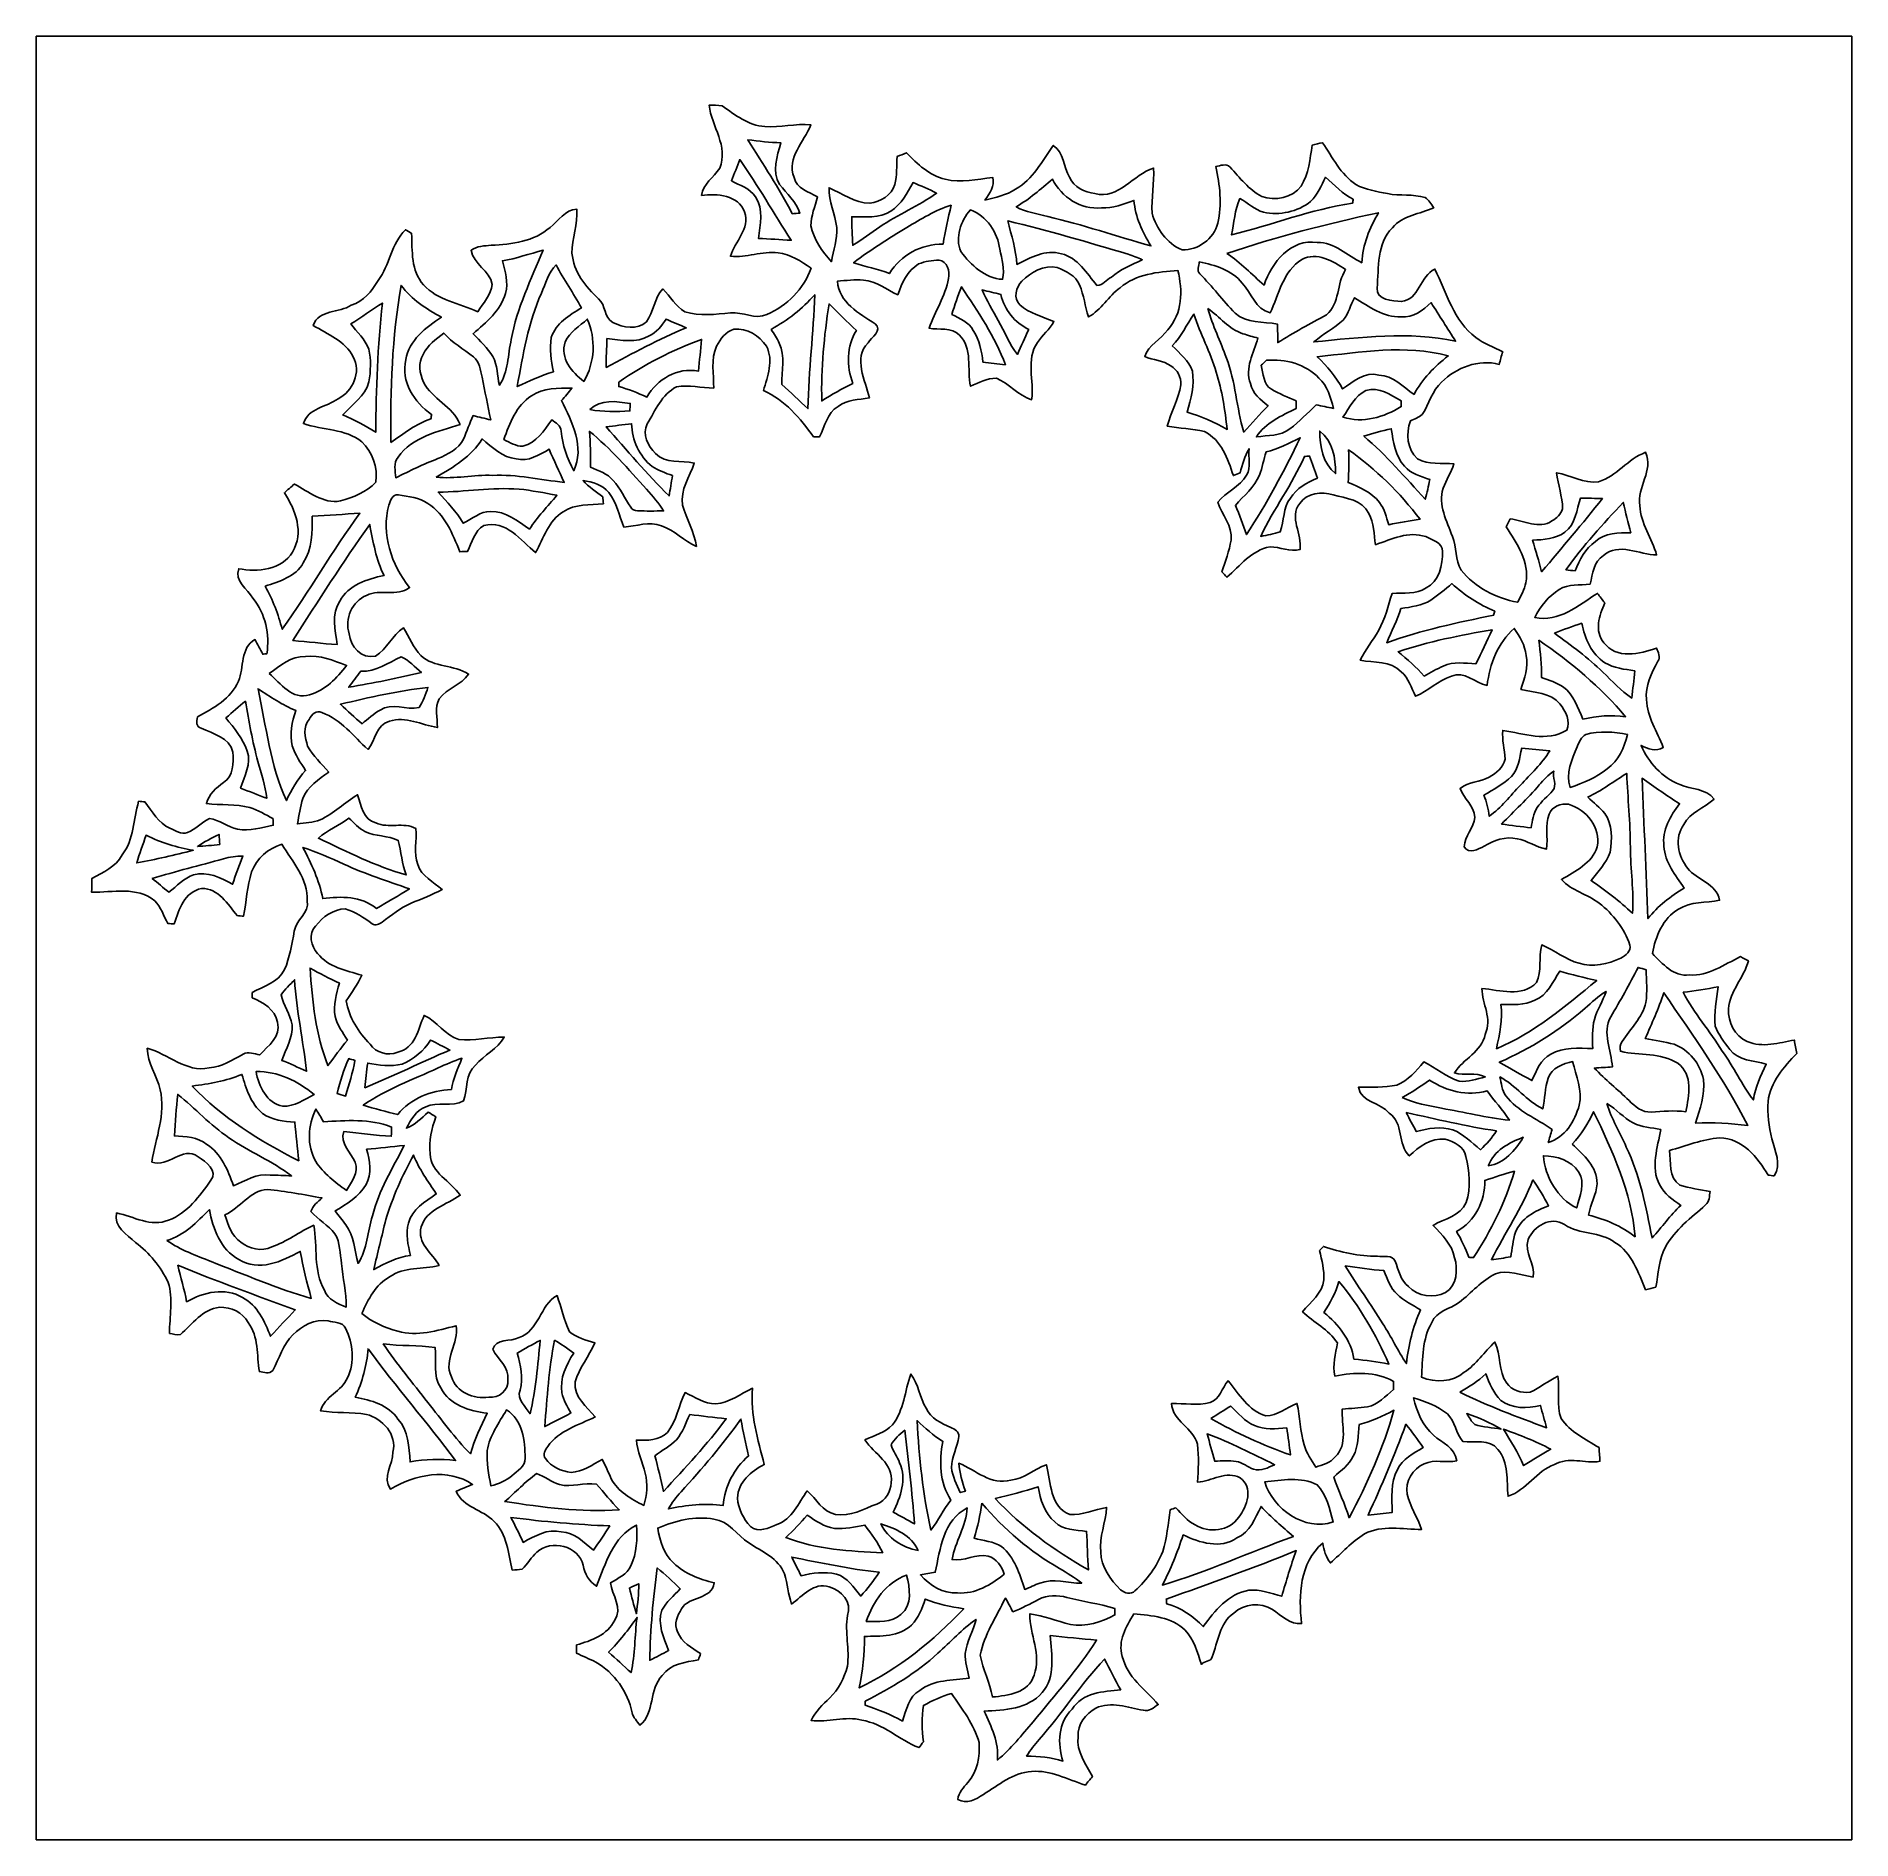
# Model space of a CAD drawing. Header units: centimetres. Extents: x -16.8 to 16.8, y -16.7 to 16.7.
import ezdxf

# ---------------------------------------------------------------- set-up
doc = ezdxf.new("R2010")
doc.units = ezdxf.units.CM
doc.header["$MEASUREMENT"] = 0
doc.layers.add('Layer 1', color=7, linetype='Continuous')

msp = doc.modelspace()

# ---------------------------------------------------------------- linework, layer by layer
at = {"layer": 'Layer 1', "color": 7}
for points, knots in [([(-16.77458, 16.66875), (-16.77458, 16.66875), (16.77458, 16.66875), (16.77458, 16.66875), (16.77458, 16.66875), (16.77458, 16.66875), (16.77458, -16.66875), (16.77458, -16.66875), (16.77458, -16.66875), (16.77458, -16.66875), (-16.77458, -16.66875), (-16.77458, -16.66875), (-16.77458, -16.66875), (-16.77458, -16.66875), (-16.77458, 16.66875), (-16.77458, 16.66875), (-16.77458, 16.66875), (-16.77458, 16.66875), (-16.77458, 16.66875), (-16.77458, 16.66875)], [0, 0, 0, 0, 0.16666667, 0.16666667, 0.16666667, 0.16666667, 0.33333333, 0.33333333, 0.33333333, 0.33333333, 0.5, 0.5, 0.5, 0.5, 0.66666667, 0.66666667, 0.66666667, 0.66666667, 1, 1, 1, 1]), ([(-4.34199, 15.39522), (-4.29507, 15.00082), (-3.97616, 14.63604), (-4.14514, 14.22964), (-4.14514, 14.22964), (-4.25662, 14.06172), (-4.44994, 13.94354), (-4.47957, 13.72835), (-4.47957, 13.72835), (-4.20053, 13.76045), (-3.79765, 13.73893), (-3.68618, 13.42108), (-3.68618, 13.42108), (-3.57823, 13.10534), (-3.86574, 12.88133), (-3.94758, 12.60369), (-3.94758, 12.60369), (-3.65054, 12.56418), (-3.36444, 12.70882), (-3.06705, 12.66543), (-3.06705, 12.66543), (-2.8381, 12.64356), (-2.64054, 12.5095), (-2.45639, 12.38215), (-2.45639, 12.38215), (-2.59045, 11.99409), (-2.90407, 11.69141), (-3.27201, 11.52313), (-3.27201, 11.52313), (-3.49074, 11.43), (-3.71863, 11.57499), (-3.943, 11.55771), (-3.943, 11.55771), (-4.22381, 11.52984), (-4.51803, 11.48927), (-4.79108, 11.57817), (-4.79108, 11.57817), (-4.96147, 11.6773), (-5.05707, 11.86321), (-5.19501, 11.99974), (-5.19501, 11.99974), (-5.35799, 11.83005), (-5.35975, 11.57499), (-5.50051, 11.39225), (-5.50051, 11.39225), (-5.66526, 11.23421), (-5.93513, 11.28078), (-6.11823, 11.38096), (-6.11823, 11.38096), (-6.28932, 11.46528), (-6.24558, 11.70305), (-6.38281, 11.81735), (-6.38281, 11.81735), (-6.62834, 12.03748), (-6.84283, 12.32006), (-6.87564, 12.65837), (-6.87564, 12.65837), (-6.87105, 12.93177), (-6.77157, 13.19671), (-6.78286, 13.47188), (-6.78286, 13.47188), (-7.01181, 13.47047), (-7.11376, 13.25033), (-7.27992, 13.13709), (-7.27992, 13.13709), (-7.57626, 12.87498), (-7.98689, 12.821), (-8.36683, 12.80513), (-8.36683, 12.80513), (-8.49383, 12.7949), (-8.63388, 12.79384), (-8.73901, 12.71341), (-8.73901, 12.71341), (-8.69244, 12.45941), (-8.39788, 12.33487), (-8.34813, 12.08264), (-8.34813, 12.08264), (-8.36613, 11.88614), (-8.51958, 11.73939), (-8.61766, 11.57711), (-8.61766, 11.57711), (-8.95491, 11.7348), (-9.36131, 11.78631), (-9.61954, 12.07629), (-9.61954, 12.07629), (-9.85485, 12.33029), (-9.8238, 12.70459), (-9.84003, 13.0242), (-9.84003, 13.0242), (-9.87743, 13.04713), (-9.91482, 13.07042), (-9.95186, 13.0937), (-9.95186, 13.0937), (-10.21503, 12.83441), (-10.24184, 12.44106), (-10.45774, 12.15178), (-10.45774, 12.15178), (-10.57734, 11.95705), (-10.72621, 11.76761), (-10.95304, 11.69635), (-10.95304, 11.69635), (-11.17706, 11.55594), (-11.55524, 11.61979), (-11.65825, 11.32523), (-11.65825, 11.32523), (-11.3919, 11.15942), (-11.06629, 11.03983), (-10.91812, 10.74244), (-10.91812, 10.74244), (-10.76537, 10.46903), (-10.92341, 10.09862), (-11.19858, 9.96809), (-11.19858, 9.96809), (-11.4106, 9.81216), (-11.75032, 9.79946), (-11.83781, 9.50948), (-11.83781, 9.50948), (-11.48045, 9.38777), (-11.06699, 9.4167), (-10.75796, 9.17222), (-10.75796, 9.17222), (-10.56358, 8.98031), (-10.45669, 8.70126), (-10.50219, 8.42716), (-10.50219, 8.42716), (-10.66729, 8.23948), (-10.91918, 8.1467), (-11.15307, 8.08002), (-11.15307, 8.08002), (-11.47516, 8.02005), (-11.7408, 8.25147), (-12.00573, 8.39152), (-12.00573, 8.39152), (-12.05195, 8.35096), (-12.14438, 8.27017), (-12.19059, 8.2296), (-12.19059, 8.2296), (-11.9828, 7.90998), (-11.82476, 7.49688), (-12.03889, 7.13493), (-12.03889, 7.13493), (-12.23892, 6.80297), (-12.68801, 6.75993), (-13.03479, 6.82625), (-13.03479, 6.82625), (-13.11381, 6.59589), (-12.87533, 6.45195), (-12.7702, 6.28121), (-12.7702, 6.28121), (-12.53737, 5.9944), (-12.46188, 5.61587), (-12.51268, 5.25392), (-12.51268, 5.25392), (-12.53243, 5.25216), (-12.57124, 5.24863), (-12.59099, 5.24686), (-12.59099, 5.24686), (-12.63509, 5.33894), (-12.68307, 5.42925), (-12.73387, 5.5178), (-12.73387, 5.5178), (-13.01044, 5.36187), (-12.92895, 5.00239), (-13.04043, 4.74839), (-13.04043, 4.74839), (-13.17449, 4.41784), (-13.50645, 4.25379), (-13.79608, 4.08658), (-13.79608, 4.08658), (-13.81478, 4.0005), (-13.82748, 3.90243), (-13.72799, 3.87985), (-13.72799, 3.87985), (-13.50857, 3.76696), (-13.19812, 3.71687), (-13.14415, 3.43323), (-13.14415, 3.43323), (-13.13004, 3.24203), (-13.12404, 2.98838), (-13.31313, 2.87408), (-13.31313, 2.87408), (-13.456, 2.77883), (-13.58653, 2.65818), (-13.63098, 2.48603), (-13.63098, 2.48603), (-13.36358, 2.45498), (-13.09017, 2.47932), (-12.82735, 2.41053), (-12.82735, 2.41053), (-12.67672, 2.36291), (-12.54019, 2.28106), (-12.40049, 2.20909), (-12.40049, 2.20909), (-12.39979, 2.17805), (-12.39802, 2.11596), (-12.39696, 2.08527), (-12.39696, 2.08527), (-12.61251, 2.03412), (-12.833, 1.97873), (-13.05595, 2.00907), (-13.05595, 2.00907), (-13.2401, 2.04999), (-13.38827, 2.18475), (-13.57665, 2.21015), (-13.57665, 2.21015), (-13.71882, 2.13466), (-13.82854, 2.00272), (-13.98341, 1.95086), (-13.98341, 1.95086), (-14.09594, 1.90923), (-14.20495, 1.98438), (-14.30408, 2.02812), (-14.30408, 2.02812), (-14.51645, 2.12478), (-14.63181, 2.34068), (-14.76834, 2.51636), (-14.76834, 2.51636), (-14.79691, 2.51919), (-14.85477, 2.52448), (-14.88334, 2.52695), (-14.88334, 2.52695), (-14.97753, 2.19463), (-14.96836, 1.82104), (-15.18708, 1.53529), (-15.18708, 1.53529), (-15.30315, 1.31621), (-15.53916, 1.21356), (-15.74694, 1.10067), (-15.74694, 1.10067), (-15.74835, 1.03646), (-15.75118, 0.90876), (-15.75259, 0.8449), (-15.75259, 0.8449), (-15.36065, 0.84561), (-14.91756, 0.95497), (-14.5863, 0.68968), (-14.5863, 0.68968), (-14.47059, 0.57291), (-14.42226, 0.40711), (-14.34183, 0.26599), (-14.34183, 0.26599), (-14.3129, 0.26494), (-14.25504, 0.26317), (-14.22647, 0.26247), (-14.22647, 0.26247), (-14.13828, 0.53128), (-14.03985, 0.85055), (-13.71882, 0.91581), (-13.71882, 0.91581), (-13.4112, 0.92004), (-13.22952, 0.62689), (-13.06442, 0.4131), (-13.06442, 0.4131), (-13.03479, 0.41028), (-12.97587, 0.40428), (-12.94624, 0.40146), (-12.94624, 0.40146), (-12.88909, 0.67381), (-12.87992, 0.95567), (-12.79525, 1.22202), (-12.79525, 1.22202), (-12.70706, 1.47144), (-12.48516, 1.65629), (-12.23539, 1.73179), (-12.23539, 1.73179), (-12.03925, 1.41111), (-11.74856, 1.09044), (-11.76796, 0.68897), (-11.76796, 0.68897), (-11.72669, 0.45367), (-11.98104, 0.33902), (-12.00679, 0.12559), (-12.00679, 0.12559), (-12.05583, -0.11254), (-12.08687, -0.36019), (-12.18636, -0.5842), (-12.18636, -0.5842), (-12.29889, -0.82021), (-12.57653, -0.88971), (-12.78714, -1.00859), (-12.78714, -1.00859), (-12.78643, -1.03223), (-12.78502, -1.07985), (-12.78467, -1.10349), (-12.78467, -1.10349), (-12.58394, -1.19662), (-12.36169, -1.31727), (-12.31547, -1.55751), (-12.31547, -1.55751), (-12.24703, -1.82174), (-12.49186, -1.99461), (-12.64567, -2.16041), (-12.64567, -2.16041), (-12.74586, -2.14454), (-12.85628, -2.09162), (-12.95294, -2.14701), (-12.95294, -2.14701), (-13.15226, -2.25213), (-13.34558, -2.38689), (-13.57877, -2.40136), (-13.57877, -2.40136), (-14.01092, -2.49273), (-14.33442, -2.14136), (-14.72424, -2.0387), (-14.72424, -2.0387), (-14.72318, -2.31493), (-14.54291, -2.54353), (-14.48435, -2.80529), (-14.48435, -2.80529), (-14.38099, -3.25684), (-14.56831, -3.70064), (-14.63922, -4.14091), (-14.63922, -4.14091), (-14.32948, -4.25626), (-14.0843, -3.83152), (-13.78126, -4.04319), (-13.78126, -4.04319), (-13.64827, -4.13667), (-13.40767, -4.30989), (-13.54631, -4.47781), (-13.54631, -4.47781), (-13.75657, -4.76673), (-13.97882, -5.08741), (-14.32948, -5.21547), (-14.32948, -5.21547), (-14.65404, -5.35199), (-14.97471, -5.14667), (-15.28974, -5.08282), (-15.28974, -5.08282), (-15.35324, -5.32977), (-15.10206, -5.48781), (-14.94155, -5.62857), (-14.94155, -5.62857), (-14.68649, -5.82224), (-14.47236, -6.07483), (-14.3383, -6.36658), (-14.3383, -6.36658), (-14.24129, -6.67173), (-14.31431, -6.99876), (-14.31255, -7.31097), (-14.31255, -7.31097), (-14.24623, -7.31767), (-14.17673, -7.34695), (-14.11111, -7.32896), (-14.11111, -7.32896), (-13.88921, -7.13952), (-13.70189, -6.85694), (-13.38439, -6.82696), (-13.38439, -6.82696), (-13.17696, -6.82131), (-12.95894, -6.91974), (-12.86087, -7.10988), (-12.86087, -7.10988), (-12.65837, -7.36388), (-12.70529, -7.71525), (-12.65132, -8.01441), (-12.65132, -8.01441), (-12.573, -8.02111), (-12.46258, -8.07226), (-12.40614, -7.99253), (-12.40614, -7.99253), (-12.28196, -7.77311), (-12.21493, -7.51734), (-12.03325, -7.33425), (-12.03325, -7.33425), (-11.85863, -7.17268), (-11.63073, -7.03298), (-11.38096, -7.07672), (-11.38096, -7.07672), (-11.28007, -7.11341), (-11.11144, -7.09189), (-11.06099, -7.21395), (-11.06099, -7.21395), (-10.91424, -7.49406), (-10.88637, -7.83978), (-11.02572, -8.12941), (-11.02572, -8.12941), (-11.12696, -8.38553), (-11.45152, -8.46596), (-11.51996, -8.74219), (-11.51996, -8.74219), (-11.24021, -8.78664), (-10.9534, -8.75841), (-10.67435, -8.80569), (-10.67435, -8.80569), (-10.37943, -8.88436), (-10.10038, -9.18175), (-10.18469, -9.50524), (-10.18469, -9.50524), (-10.18258, -9.73631), (-10.39072, -9.97091), (-10.2295, -10.18857), (-10.2295, -10.18857), (-9.78394, -9.91553), (-9.16552, -9.79029), (-8.71079, -10.10214), (-8.71079, -10.10214), (-8.81239, -10.14201), (-8.91399, -10.18364), (-9.01418, -10.22738), (-9.01418, -10.22738), (-8.88788, -10.52548), (-8.52382, -10.56711), (-8.31497, -10.78442), (-8.31497, -10.78442), (-8.07649, -11.01831), (-8.05321, -11.37567), (-7.97948, -11.684), (-7.97948, -11.684), (-7.9188, -11.68082), (-7.85707, -11.68082), (-7.79709, -11.66848), (-7.79709, -11.66848), (-7.69585, -11.57076), (-7.62811, -11.44376), (-7.52158, -11.35133), (-7.52158, -11.35133), (-7.26158, -11.10721), (-6.75005, -11.24091), (-6.66715, -11.59581), (-6.66715, -11.59581), (-6.64422, -11.75702), (-6.55461, -11.89426), (-6.42056, -11.98316), (-6.42056, -11.98316), (-6.25581, -11.56935), (-6.11752, -11.06876), (-5.68431, -10.85356), (-5.68431, -10.85356), (-5.66702, -11.1058), (-5.67514, -11.37144), (-5.7845, -11.60463), (-5.7845, -11.60463), (-5.85646, -11.76232), (-6.02333, -11.83464), (-6.16268, -11.92001), (-6.16268, -11.92001), (-6.13481, -12.14332), (-5.93478, -12.39379), (-6.08365, -12.61181), (-6.08365, -12.61181), (-6.22088, -12.88344), (-6.51757, -12.99139), (-6.79062, -13.06689), (-6.79062, -13.06689), (-6.79133, -13.11698), (-6.79203, -13.16708), (-6.79274, -13.21788), (-6.79274, -13.21788), (-6.67456, -13.27785), (-6.55073, -13.32583), (-6.43326, -13.38756), (-6.43326, -13.38756), (-6.09247, -13.58582), (-5.84094, -13.93225), (-5.7658, -14.32066), (-5.7658, -14.32066), (-5.74181, -14.41132), (-5.67443, -14.48012), (-5.61869, -14.55279), (-5.61869, -14.55279), (-5.34, -14.31713), (-5.45747, -13.88674), (-5.20594, -13.63204), (-5.20594, -13.63204), (-5.05107, -13.41755), (-4.77802, -13.38509), (-4.53849, -13.34417), (-4.53849, -13.34417), (-4.52543, -13.30537), (-4.51238, -13.26727), (-4.49898, -13.22917), (-4.49898, -13.22917), (-4.66372, -13.12298), (-4.85246, -13.02173), (-4.92231, -12.82418), (-4.92231, -12.82418), (-5.00698, -12.68695), (-4.92443, -12.51973), (-4.85034, -12.40049), (-4.85034, -12.40049), (-4.71135, -12.15637), (-4.29683, -12.24386), (-4.24639, -11.91966), (-4.24639, -11.91966), (-4.51732, -11.85439), (-4.79002, -11.75244), (-4.99498, -11.55629), (-4.99498, -11.55629), (-5.18478, -11.38873), (-5.24969, -11.14672), (-5.29061, -10.9093), (-5.29061, -10.9093), (-4.96464, -10.77666), (-4.60446, -10.67294), (-4.25168, -10.74561), (-4.25168, -10.74561), (-3.97016, -10.77454), (-3.82658, -11.04441), (-3.60433, -11.18376), (-3.60433, -11.18376), (-3.36233, -11.34463), (-3.06141, -11.46598), (-2.94534, -11.75526), (-2.94534, -11.75526), (-2.89419, -11.93729), (-2.88149, -12.13167), (-2.81799, -12.31194), (-2.81799, -12.31194), (-2.60985, -12.16484), (-2.40947, -11.90166), (-2.12125, -11.99515), (-2.12125, -11.99515), (-1.90359, -12.04595), (-1.6891, -12.28725), (-1.78364, -12.52326), (-1.78364, -12.52326), (-1.83621, -12.83547), (-1.73955, -13.15014), (-1.78541, -13.46306), (-1.78541, -13.46306), (-1.83974, -13.68037), (-1.94486, -13.89133), (-2.11102, -14.04514), (-2.11102, -14.04514), (-2.23802, -14.17391), (-2.37596, -14.29632), (-2.45639, -14.46283), (-2.45639, -14.46283), (-2.14454, -14.51151), (-1.82845, -14.37358), (-1.51836, -14.45966), (-1.51836, -14.45966), (-1.12042, -14.52033), (-0.82938, -14.82654), (-0.46179, -14.96519), (-0.46179, -14.96519), (-0.43498, -14.92956), (-0.40781, -14.89428), (-0.38029, -14.85935), (-0.38029, -14.85935), (-0.41698, -14.63569), (-0.40958, -14.40991), (-0.37924, -14.18661), (-0.37924, -14.18661), (-0.21167, -14.10018), (-0.04198, -14.0148), (0.14111, -13.96647), (0.14111, -13.96647), (0.33408, -14.25328), (0.55633, -14.53339), (0.64735, -14.87382), (0.64735, -14.87382), (0.67063, -15.13099), (0.61419, -15.41039), (0.44132, -15.61006), (0.44132, -15.61006), (0.36477, -15.70496), (0.26494, -15.79562), (0.25612, -15.9258), (0.25612, -15.9258), (0.40852, -16.02105), (0.59902, -15.92404), (0.72849, -15.8302), (0.72849, -15.8302), (1.00612, -15.65839), (1.27635, -15.43156), (1.61607, -15.40792), (1.61607, -15.40792), (1.96956, -15.37652), (2.28565, -15.55715), (2.61267, -15.6591), (2.61267, -15.6591), (2.65536, -15.60654), (2.6991, -15.55503), (2.74285, -15.50317), (2.74285, -15.50317), (2.62396, -15.26857), (2.43734, -15.04315), (2.4825, -14.76269), (2.4825, -14.76269), (2.45674, -14.54115), (2.62184, -14.34006), (2.80458, -14.23423), (2.80458, -14.23423), (3.08928, -14.10723), (3.3976, -14.224), (3.68406, -14.27586), (3.68406, -14.27586), (3.79095, -14.30726), (3.87773, -14.22224), (3.96028, -14.17002), (3.96028, -14.17002), (3.71687, -13.89133), (3.38314, -13.66273), (3.2953, -13.27961), (3.2953, -13.27961), (3.2064, -12.99598), (3.36691, -12.72716), (3.50908, -12.49574), (3.50908, -12.49574), (3.83822, -12.52573), (4.20582, -12.54901), (4.45629, -12.79419), (4.45629, -12.79419), (4.6228, -12.97093), (4.67995, -13.20624), (4.75968, -13.42743), (4.75968, -13.42743), (4.79672, -13.36146), (4.93889, -13.38192), (4.95688, -13.29126), (4.95688, -13.29126), (5.06166, -13.0115), (5.08882, -12.66578), (5.35446, -12.48128), (5.35446, -12.48128), (5.54743, -12.30312), (5.85188, -12.27631), (6.07272, -12.41531), (6.07272, -12.41531), (6.23958, -12.52255), (6.39127, -12.69682), (6.60964, -12.67425), (6.60964, -12.67425), (6.54614, -12.15214), (6.5719, -11.55629), (6.99946, -11.18553), (6.99946, -11.18553), (7.0164, -11.31817), (7.06191, -11.44517), (7.14269, -11.55277), (7.14269, -11.55277), (7.3473, -11.37003), (7.53463, -11.16224), (7.76817, -11.01549), (7.76817, -11.01549), (8.09801, -10.84509), (8.47407, -10.93399), (8.8265, -10.93258), (8.8265, -10.93258), (8.75065, -10.70892), (8.61236, -10.51101), (8.55909, -10.27924), (8.55909, -10.27924), (8.51923, -10.04641), (8.66105, -9.80969), (8.87412, -9.71938), (8.87412, -9.71938), (9.06392, -9.62907), (9.27735, -9.7088), (9.47632, -9.66329), (9.47632, -9.66329), (9.44562, -9.4167), (9.20503, -9.33697), (9.04699, -9.19092), (9.04699, -9.19092), (8.84555, -9.01453), (8.73795, -8.75489), (8.6741, -8.50089), (8.6741, -8.50089), (8.89847, -8.56192), (9.11684, -8.6547), (9.30416, -8.7944), (9.30416, -8.7944), (9.43963, -8.93974), (9.46503, -9.15317), (9.58744, -9.30557), (9.58744, -9.30557), (9.79805, -9.34226), (10.08556, -9.24913), (10.23338, -9.45303), (10.23338, -9.45303), (10.44116, -9.69433), (10.39319, -10.02453), (10.42599, -10.31875), (10.42599, -10.31875), (10.76501, -10.20586), (10.94599, -9.85132), (11.28289, -9.73384), (11.28289, -9.73384), (11.54606, -9.57756), (11.84099, -9.7215), (12.12215, -9.67422), (12.12215, -9.67422), (12.11792, -9.61072), (12.10945, -9.48337), (12.10522, -9.41952), (12.10522, -9.41952), (11.8551, -9.26747), (11.57323, -9.12918), (11.40354, -8.88189), (11.40354, -8.88189), (11.309, -8.63635), (11.38484, -8.35872), (11.34427, -8.10295), (11.34427, -8.10295), (11.16436, -8.18409), (11.01231, -8.31568), (10.83134, -8.39364), (10.83134, -8.39364), (10.67082, -8.42151), (10.49267, -8.36366), (10.39848, -8.22819), (10.39848, -8.22819), (10.24184, -8.00382), (10.29723, -7.70961), (10.18081, -7.47007), (10.18081, -7.47007), (9.98432, -7.64857), (9.83827, -7.87929), (9.61496, -8.02852), (9.61496, -8.02852), (9.40012, -8.2102), (9.07944, -8.22643), (8.82615, -8.11918), (8.82615, -8.11918), (8.84802, -7.7784), (8.83497, -7.41433), (9.01347, -7.10847), (9.01347, -7.10847), (9.10167, -6.89434), (9.35531, -6.86047), (9.52535, -6.73453), (9.52535, -6.73453), (9.74619, -6.55708), (9.93599, -6.33554), (10.19246, -6.20642), (10.19246, -6.20642), (10.42317, -6.13163), (10.65918, -6.23041), (10.88602, -6.26745), (10.88602, -6.26745), (10.93047, -6.02474), (10.71809, -5.81836), (10.79465, -5.57318), (10.79465, -5.57318), (10.89977, -5.328), (11.21163, -5.13221), (11.4681, -5.29908), (11.4681, -5.29908), (11.74785, -5.48852), (12.12497, -5.42325), (12.39979, -5.62716), (12.39979, -5.62716), (12.71058, -5.81554), (12.83017, -6.18772), (12.96599, -6.50311), (12.96599, -6.50311), (13.02844, -6.48617), (13.09088, -6.46994), (13.15402, -6.45372), (13.15402, -6.45372), (13.202, -6.2043), (13.21364, -5.93972), (13.33324, -5.71112), (13.33324, -5.71112), (13.50716, -5.38974), (13.80702, -5.17208), (14.07513, -4.93501), (14.07513, -4.93501), (14.14851, -4.87327), (14.14427, -4.77026), (14.15732, -4.68383), (14.15732, -4.68383), (13.96965, -4.6482), (13.77632, -4.62809), (13.5957, -4.56671), (13.5957, -4.56671), (13.39003, -4.42842), (13.43554, -4.13738), (13.40485, -3.92924), (13.40485, -3.92924), (13.71106, -3.84069), (14.01551, -3.71828), (14.33583, -3.69605), (14.33583, -3.69605), (14.7574, -3.70346), (15.03362, -4.05377), (15.23118, -4.38362), (15.23118, -4.38362), (15.2587, -4.3875), (15.31408, -4.39561), (15.3416, -4.39949), (15.3416, -4.39949), (15.48306, -4.18042), (15.35465, -3.93418), (15.30032, -3.71087), (15.30032, -3.71087), (15.24035, -3.4865), (15.21848, -3.25155), (15.22836, -3.02013), (15.22836, -3.02013), (15.27175, -2.6603), (15.52011, -2.38478), (15.75929, -2.13536), (15.75929, -2.13536), (15.74412, -2.05211), (15.72966, -1.96921), (15.71519, -1.88701), (15.71519, -1.88701), (15.43226, -1.9371), (15.12288, -2.03764), (14.84595, -1.911), (14.84595, -1.911), (14.61452, -1.81539), (14.48259, -1.55363), (14.49881, -1.31092), (14.49881, -1.31092), (14.5228, -0.97755), (14.78174, -0.73554), (14.86641, -0.42263), (14.86641, -0.42263), (14.81631, -0.39617), (14.76763, -0.37042), (14.71859, -0.34466), (14.71859, -0.34466), (14.42014, -0.49001), (14.12628, -0.70626), (13.77668, -0.68368), (13.77668, -0.68368), (13.47999, -0.72073), (13.27856, -0.47378), (13.09158, -0.28716), (13.09158, -0.28716), (13.15014, 0.02752), (13.28244, 0.36724), (13.57524, 0.53305), (13.57524, 0.53305), (13.80067, 0.67557), (14.07936, 0.65017), (14.3323, 0.69638), (14.3323, 0.69638), (14.27903, 1.016), (13.91638, 1.06433), (13.74316, 1.29081), (13.74316, 1.29081), (13.56572, 1.51201), (13.49199, 1.85455), (13.67226, 2.09726), (13.67226, 2.09726), (13.78691, 2.32939), (14.05431, 2.39854), (14.23106, 2.56858), (14.23106, 2.56858), (14.07971, 2.77072), (13.80737, 2.74038), (13.59782, 2.8381), (13.59782, 2.8381), (13.26586, 2.96051), (13.02491, 3.24591), (12.88274, 3.56094), (12.88274, 3.56094), (13.01186, 3.49179), (13.15579, 3.44099), (13.29302, 3.52425), (13.29302, 3.52425), (13.17696, 3.81353), (12.99704, 4.08587), (12.98293, 4.40584), (12.98293, 4.40584), (12.95118, 4.66372), (13.07782, 4.89691), (13.19389, 5.11493), (13.19389, 5.11493), (13.24822, 5.19395), (13.19495, 5.28144), (13.16919, 5.3594), (13.16919, 5.3594), (12.86439, 5.24792), (12.41707, 5.14844), (12.19659, 5.45888), (12.19659, 5.45888), (12.01314, 5.68113), (12.11086, 5.95948), (12.20999, 6.19372), (12.20999, 6.19372), (12.16589, 6.25299), (12.12144, 6.31155), (12.07735, 6.36976), (12.07735, 6.36976), (11.72774, 6.15703), (11.36332, 5.82436), (10.91671, 5.92561), (10.91671, 5.92561), (11.02395, 6.13022), (11.17141, 6.32213), (11.37109, 6.44349), (11.37109, 6.44349), (11.54077, 6.54861), (11.75209, 6.51475), (11.94117, 6.54226), (11.94117, 6.54226), (11.98668, 6.73276), (12.00326, 6.95854), (12.18988, 7.07178), (12.18988, 7.07178), (12.45976, 7.32084), (12.85522, 7.08378), (13.17025, 7.08025), (13.17025, 7.08025), (13.08453, 7.38999), (12.87074, 7.66163), (12.86192, 7.99183), (12.86192, 7.99183), (12.79984, 8.33402), (13.12016, 8.64235), (12.96599, 8.97819), (12.96599, 8.97819), (12.63897, 8.85754), (12.42977, 8.5344), (12.09604, 8.4328), (12.09604, 8.4328), (11.82511, 8.40034), (11.57993, 8.55274), (11.32064, 8.60143), (11.32064, 8.60143), (11.34498, 8.37636), (11.42788, 8.16151), (11.43317, 7.93362), (11.43317, 7.93362), (11.40425, 7.83414), (11.32205, 7.7597), (11.23491, 7.70961), (11.23491, 7.70961), (10.99785, 7.5498), (10.71562, 7.71913), (10.4648, 7.74735), (10.4648, 7.74735), (10.43834, 7.69902), (10.41224, 7.65104), (10.38648, 7.60271), (10.38648, 7.60271), (10.58369, 7.29615), (10.82887, 6.95219), (10.75302, 6.56766), (10.75302, 6.56766), (10.72797, 6.43819), (10.66059, 6.32319), (10.60203, 6.20677), (10.60203, 6.20677), (10.20163, 6.28332), (9.81357, 6.48053), (9.5564, 6.80226), (9.5564, 6.80226), (9.4428, 6.98959), (9.47667, 7.22383), (9.39447, 7.4228), (9.39447, 7.4228), (9.2964, 7.70855), (9.12354, 8.00382), (9.22408, 8.31497), (9.22408, 8.31497), (9.28335, 8.46808), (9.37013, 8.60919), (9.42446, 8.76441), (9.42446, 8.76441), (9.2015, 8.78911), (8.95279, 8.74183), (8.74995, 8.85754), (8.74995, 8.85754), (8.55521, 9.03958), (8.53405, 9.32004), (8.61942, 9.56098), (8.61942, 9.56098), (8.69315, 9.59767), (8.77641, 9.62272), (8.83955, 9.67846), (8.83955, 9.67846), (8.96655, 9.87284), (9.02123, 10.11555), (9.19656, 10.27712), (9.19656, 10.27712), (9.4675, 10.54629), (9.8806, 10.70398), (10.25984, 10.6045), (10.25984, 10.6045), (10.28488, 10.68176), (10.29582, 10.76184), (10.32722, 10.83769), (10.32722, 10.83769), (10.15894, 10.92094), (9.98044, 10.98762), (9.82945, 11.10015), (9.82945, 11.10015), (9.42305, 11.40778), (9.2837, 11.92706), (9.07133, 12.36662), (9.07133, 12.36662), (8.79016, 12.23857), (8.78911, 11.79583), (8.44867, 11.76584), (8.44867, 11.76584), (8.30192, 11.77325), (7.97666, 11.78772), (8.00594, 12.01385), (8.00594, 12.01385), (8.03416, 12.39061), (7.99536, 12.83582), (8.28569, 13.12827), (8.28569, 13.12827), (8.48254, 13.36075), (8.79157, 13.38262), (9.05192, 13.49939), (9.05192, 13.49939), (9.00395, 13.56607), (8.96161, 13.64015), (8.89353, 13.68778), (8.89353, 13.68778), (8.66634, 13.75904), (8.4268, 13.71318), (8.19644, 13.75974), (8.19644, 13.75974), (7.99712, 13.79432), (7.79357, 13.83736), (7.61118, 13.92626), (7.61118, 13.92626), (7.33249, 14.1164), (7.18044, 14.43108), (6.99594, 14.70201), (6.99594, 14.70201), (6.93208, 14.68826), (6.86894, 14.67344), (6.80579, 14.65792), (6.80579, 14.65792), (6.76169, 14.40004), (6.74194, 14.12381), (6.598, 13.89768), (6.598, 13.89768), (6.43714, 13.68037), (6.11893, 13.6211), (5.87304, 13.70471), (5.87304, 13.70471), (5.63457, 13.83347), (5.467, 14.05361), (5.28567, 14.24764), (5.28567, 14.24764), (5.21723, 14.32877), (5.10716, 14.27304), (5.02109, 14.26139), (5.02109, 14.26139), (5.10293, 13.91991), (5.13503, 13.55972), (5.0613, 13.21364), (5.0613, 13.21364), (4.98263, 12.91943), (4.69935, 12.71729), (4.39843, 12.7187), (4.39843, 12.7187), (4.11727, 12.8397), (3.92748, 13.11381), (3.84457, 13.39991), (3.84457, 13.39991), (3.8294, 13.6779), (3.89008, 13.95483), (3.87279, 14.23317), (3.87279, 14.23317), (3.49568, 14.11323), (3.22827, 13.64862), (2.79047, 13.7601), (2.79047, 13.7601), (2.60138, 13.78479), (2.39889, 13.87757), (2.32022, 14.06278), (2.32022, 14.06278), (2.20204, 14.25222), (2.22038, 14.51927), (2.01895, 14.65192), (2.01895, 14.65192), (1.81716, 14.36335), (1.64324, 14.02221), (1.32292, 13.84476), (1.32292, 13.84476), (1.15323, 13.73117), (0.95074, 13.68778), (0.7553, 13.64156), (0.7553, 13.64156), (0.84314, 13.76468), (0.94403, 13.89909), (0.90205, 14.05996), (0.90205, 14.05996), (0.61172, 14.01692), (0.31291, 13.95836), (0.02081, 14.02539), (0.02081, 14.02539), (-0.26529, 14.09947), (-0.49601, 14.30055), (-0.69074, 14.51469), (-0.69074, 14.51469), (-0.7493, 14.49176), (-0.80786, 14.46918), (-0.86607, 14.4466), (-0.86607, 14.4466), (-0.87948, 14.27445), (-0.86607, 14.09665), (-0.91123, 13.92802), (-0.91123, 13.92802), (-0.96838, 13.72764), (-1.17334, 13.6077), (-1.37019, 13.5823), (-1.37019, 13.5823), (-1.64994, 13.58724), (-1.87854, 13.76257), (-2.12513, 13.86769), (-2.12513, 13.86769), (-2.1269, 13.61511), (-2.01789, 13.38157), (-1.97908, 13.13533), (-1.97908, 13.13533), (-1.97132, 12.92049), (-2.04294, 12.71058), (-2.07963, 12.50103), (-2.07963, 12.50103), (-2.2539, 12.6873), (-2.40206, 12.91237), (-2.45886, 13.16355), (-2.45886, 13.16355), (-2.4578, 13.34841), (-2.38372, 13.52338), (-2.33715, 13.70012), (-2.33715, 13.70012), (-2.4959, 13.79714), (-2.72979, 13.84582), (-2.77001, 14.05855), (-2.77001, 14.05855), (-2.91324, 14.43284), (-2.58727, 14.71436), (-2.45886, 15.03045), (-2.45886, 15.03045), (-2.74355, 15.06361), (-3.02683, 14.97436), (-3.31188, 15.00223), (-3.31188, 15.00223), (-3.61703, 15.0174), (-3.86151, 15.21848), (-4.10139, 15.38393), (-4.10139, 15.38393), (-4.18324, 15.3924), (-4.26085, 15.39522), (-4.34199, 15.39522)], [0, 0, 0, 0, 0.0034965, 0.0034965, 0.0034965, 0.0034965, 0.00699301, 0.00699301, 0.00699301, 0.00699301, 0.01048951, 0.01048951, 0.01048951, 0.01048951, 0.01398601, 0.01398601, 0.01398601, 0.01398601, 0.01748252, 0.01748252, 0.01748252, 0.01748252, 0.02097902, 0.02097902, 0.02097902, 0.02097902, 0.02447552, 0.02447552, 0.02447552, 0.02447552, 0.02797203, 0.02797203, 0.02797203, 0.02797203, 0.03146853, 0.03146853, 0.03146853, 0.03146853, 0.03496503, 0.03496503, 0.03496503, 0.03496503, 0.03846154, 0.03846154, 0.03846154, 0.03846154, 0.04195804, 0.04195804, 0.04195804, 0.04195804, 0.04545455, 0.04545455, 0.04545455, 0.04545455, 0.04895105, 0.04895105, 0.04895105, 0.04895105, 0.05244755, 0.05244755, 0.05244755, 0.05244755, 0.05594406, 0.05594406, 0.05594406, 0.05594406, 0.05944056, 0.05944056, 0.05944056, 0.05944056, 0.06293706, 0.06293706, 0.06293706, 0.06293706, 0.06643357, 0.06643357, 0.06643357, 0.06643357, 0.06993007, 0.06993007, 0.06993007, 0.06993007, 0.07342657, 0.07342657, 0.07342657, 0.07342657, 0.07692308, 0.07692308, 0.07692308, 0.07692308, 0.08041958, 0.08041958, 0.08041958, 0.08041958, 0.08391608, 0.08391608, 0.08391608, 0.08391608, 0.08741259, 0.08741259, 0.08741259, 0.08741259, 0.09090909, 0.09090909, 0.09090909, 0.09090909, 0.09440559, 0.09440559, 0.09440559, 0.09440559, 0.0979021, 0.0979021, 0.0979021, 0.0979021, 0.1013986, 0.1013986, 0.1013986, 0.1013986, 0.1048951, 0.1048951, 0.1048951, 0.1048951, 0.10839161, 0.10839161, 0.10839161, 0.10839161, 0.11188811, 0.11188811, 0.11188811, 0.11188811, 0.11538462, 0.11538462, 0.11538462, 0.11538462, 0.11888112, 0.11888112, 0.11888112, 0.11888112, 0.12237762, 0.12237762, 0.12237762, 0.12237762, 0.12587413, 0.12587413, 0.12587413, 0.12587413, 0.12937063, 0.12937063, 0.12937063, 0.12937063, 0.13286713, 0.13286713, 0.13286713, 0.13286713, 0.13636364, 0.13636364, 0.13636364, 0.13636364, 0.13986014, 0.13986014, 0.13986014, 0.13986014, 0.14335664, 0.14335664, 0.14335664, 0.14335664, 0.14685315, 0.14685315, 0.14685315, 0.14685315, 0.15034965, 0.15034965, 0.15034965, 0.15034965, 0.15384615, 0.15384615, 0.15384615, 0.15384615, 0.15734266, 0.15734266, 0.15734266, 0.15734266, 0.16083916, 0.16083916, 0.16083916, 0.16083916, 0.16433566, 0.16433566, 0.16433566, 0.16433566, 0.16783217, 0.16783217, 0.16783217, 0.16783217, 0.17132867, 0.17132867, 0.17132867, 0.17132867, 0.17482517, 0.17482517, 0.17482517, 0.17482517, 0.17832168, 0.17832168, 0.17832168, 0.17832168, 0.18181818, 0.18181818, 0.18181818, 0.18181818, 0.18531469, 0.18531469, 0.18531469, 0.18531469, 0.18881119, 0.18881119, 0.18881119, 0.18881119, 0.19230769, 0.19230769, 0.19230769, 0.19230769, 0.1958042, 0.1958042, 0.1958042, 0.1958042, 0.1993007, 0.1993007, 0.1993007, 0.1993007, 0.2027972, 0.2027972, 0.2027972, 0.2027972, 0.20629371, 0.20629371, 0.20629371, 0.20629371, 0.20979021, 0.20979021, 0.20979021, 0.20979021, 0.21328671, 0.21328671, 0.21328671, 0.21328671, 0.21678322, 0.21678322, 0.21678322, 0.21678322, 0.22027972, 0.22027972, 0.22027972, 0.22027972, 0.22377622, 0.22377622, 0.22377622, 0.22377622, 0.22727273, 0.22727273, 0.22727273, 0.22727273, 0.23076923, 0.23076923, 0.23076923, 0.23076923, 0.23426573, 0.23426573, 0.23426573, 0.23426573, 0.23776224, 0.23776224, 0.23776224, 0.23776224, 0.24125874, 0.24125874, 0.24125874, 0.24125874, 0.24475524, 0.24475524, 0.24475524, 0.24475524, 0.24825175, 0.24825175, 0.24825175, 0.24825175, 0.25174825, 0.25174825, 0.25174825, 0.25174825, 0.25524476, 0.25524476, 0.25524476, 0.25524476, 0.25874126, 0.25874126, 0.25874126, 0.25874126, 0.26223776, 0.26223776, 0.26223776, 0.26223776, 0.26573427, 0.26573427, 0.26573427, 0.26573427, 0.26923077, 0.26923077, 0.26923077, 0.26923077, 0.27272727, 0.27272727, 0.27272727, 0.27272727, 0.27622378, 0.27622378, 0.27622378, 0.27622378, 0.27972028, 0.27972028, 0.27972028, 0.27972028, 0.28321678, 0.28321678, 0.28321678, 0.28321678, 0.28671329, 0.28671329, 0.28671329, 0.28671329, 0.29020979, 0.29020979, 0.29020979, 0.29020979, 0.29370629, 0.29370629, 0.29370629, 0.29370629, 0.2972028, 0.2972028, 0.2972028, 0.2972028, 0.3006993, 0.3006993, 0.3006993, 0.3006993, 0.3041958, 0.3041958, 0.3041958, 0.3041958, 0.30769231, 0.30769231, 0.30769231, 0.30769231, 0.31118881, 0.31118881, 0.31118881, 0.31118881, 0.31468531, 0.31468531, 0.31468531, 0.31468531, 0.31818182, 0.31818182, 0.31818182, 0.31818182, 0.32167832, 0.32167832, 0.32167832, 0.32167832, 0.32517483, 0.32517483, 0.32517483, 0.32517483, 0.32867133, 0.32867133, 0.32867133, 0.32867133, 0.33216783, 0.33216783, 0.33216783, 0.33216783, 0.33566434, 0.33566434, 0.33566434, 0.33566434, 0.33916084, 0.33916084, 0.33916084, 0.33916084, 0.34265734, 0.34265734, 0.34265734, 0.34265734, 0.34615385, 0.34615385, 0.34615385, 0.34615385, 0.34965035, 0.34965035, 0.34965035, 0.34965035, 0.35314685, 0.35314685, 0.35314685, 0.35314685, 0.35664336, 0.35664336, 0.35664336, 0.35664336, 0.36013986, 0.36013986, 0.36013986, 0.36013986, 0.36363636, 0.36363636, 0.36363636, 0.36363636, 0.36713287, 0.36713287, 0.36713287, 0.36713287, 0.37062937, 0.37062937, 0.37062937, 0.37062937, 0.37412587, 0.37412587, 0.37412587, 0.37412587, 0.37762238, 0.37762238, 0.37762238, 0.37762238, 0.38111888, 0.38111888, 0.38111888, 0.38111888, 0.38461538, 0.38461538, 0.38461538, 0.38461538, 0.38811189, 0.38811189, 0.38811189, 0.38811189, 0.39160839, 0.39160839, 0.39160839, 0.39160839, 0.3951049, 0.3951049, 0.3951049, 0.3951049, 0.3986014, 0.3986014, 0.3986014, 0.3986014, 0.4020979, 0.4020979, 0.4020979, 0.4020979, 0.40559441, 0.40559441, 0.40559441, 0.40559441, 0.40909091, 0.40909091, 0.40909091, 0.40909091, 0.41258741, 0.41258741, 0.41258741, 0.41258741, 0.41608392, 0.41608392, 0.41608392, 0.41608392, 0.41958042, 0.41958042, 0.41958042, 0.41958042, 0.42307692, 0.42307692, 0.42307692, 0.42307692, 0.42657343, 0.42657343, 0.42657343, 0.42657343, 0.43006993, 0.43006993, 0.43006993, 0.43006993, 0.43356643, 0.43356643, 0.43356643, 0.43356643, 0.43706294, 0.43706294, 0.43706294, 0.43706294, 0.44055944, 0.44055944, 0.44055944, 0.44055944, 0.44405594, 0.44405594, 0.44405594, 0.44405594, 0.44755245, 0.44755245, 0.44755245, 0.44755245, 0.45104895, 0.45104895, 0.45104895, 0.45104895, 0.45454545, 0.45454545, 0.45454545, 0.45454545, 0.45804196, 0.45804196, 0.45804196, 0.45804196, 0.46153846, 0.46153846, 0.46153846, 0.46153846, 0.46503497, 0.46503497, 0.46503497, 0.46503497, 0.46853147, 0.46853147, 0.46853147, 0.46853147, 0.47202797, 0.47202797, 0.47202797, 0.47202797, 0.47552448, 0.47552448, 0.47552448, 0.47552448, 0.47902098, 0.47902098, 0.47902098, 0.47902098, 0.48251748, 0.48251748, 0.48251748, 0.48251748, 0.48601399, 0.48601399, 0.48601399, 0.48601399, 0.48951049, 0.48951049, 0.48951049, 0.48951049, 0.49300699, 0.49300699, 0.49300699, 0.49300699, 0.4965035, 0.4965035, 0.4965035, 0.4965035, 0.5, 0.5, 0.5, 0.5, 0.5034965, 0.5034965, 0.5034965, 0.5034965, 0.50699301, 0.50699301, 0.50699301, 0.50699301, 0.51048951, 0.51048951, 0.51048951, 0.51048951, 0.51398601, 0.51398601, 0.51398601, 0.51398601, 0.51748252, 0.51748252, 0.51748252, 0.51748252, 0.52097902, 0.52097902, 0.52097902, 0.52097902, 0.52447552, 0.52447552, 0.52447552, 0.52447552, 0.52797203, 0.52797203, 0.52797203, 0.52797203, 0.53146853, 0.53146853, 0.53146853, 0.53146853, 0.53496503, 0.53496503, 0.53496503, 0.53496503, 0.53846154, 0.53846154, 0.53846154, 0.53846154, 0.54195804, 0.54195804, 0.54195804, 0.54195804, 0.54545455, 0.54545455, 0.54545455, 0.54545455, 0.54895105, 0.54895105, 0.54895105, 0.54895105, 0.55244755, 0.55244755, 0.55244755, 0.55244755, 0.55594406, 0.55594406, 0.55594406, 0.55594406, 0.55944056, 0.55944056, 0.55944056, 0.55944056, 0.56293706, 0.56293706, 0.56293706, 0.56293706, 0.56643357, 0.56643357, 0.56643357, 0.56643357, 0.56993007, 0.56993007, 0.56993007, 0.56993007, 0.57342657, 0.57342657, 0.57342657, 0.57342657, 0.57692308, 0.57692308, 0.57692308, 0.57692308, 0.58041958, 0.58041958, 0.58041958, 0.58041958, 0.58391608, 0.58391608, 0.58391608, 0.58391608, 0.58741259, 0.58741259, 0.58741259, 0.58741259, 0.59090909, 0.59090909, 0.59090909, 0.59090909, 0.59440559, 0.59440559, 0.59440559, 0.59440559, 0.5979021, 0.5979021, 0.5979021, 0.5979021, 0.6013986, 0.6013986, 0.6013986, 0.6013986, 0.6048951, 0.6048951, 0.6048951, 0.6048951, 0.60839161, 0.60839161, 0.60839161, 0.60839161, 0.61188811, 0.61188811, 0.61188811, 0.61188811, 0.61538462, 0.61538462, 0.61538462, 0.61538462, 0.61888112, 0.61888112, 0.61888112, 0.61888112, 0.62237762, 0.62237762, 0.62237762, 0.62237762, 0.62587413, 0.62587413, 0.62587413, 0.62587413, 0.62937063, 0.62937063, 0.62937063, 0.62937063, 0.63286713, 0.63286713, 0.63286713, 0.63286713, 0.63636364, 0.63636364, 0.63636364, 0.63636364, 0.63986014, 0.63986014, 0.63986014, 0.63986014, 0.64335664, 0.64335664, 0.64335664, 0.64335664, 0.64685315, 0.64685315, 0.64685315, 0.64685315, 0.65034965, 0.65034965, 0.65034965, 0.65034965, 0.65384615, 0.65384615, 0.65384615, 0.65384615, 0.65734266, 0.65734266, 0.65734266, 0.65734266, 0.66083916, 0.66083916, 0.66083916, 0.66083916, 0.66433566, 0.66433566, 0.66433566, 0.66433566, 0.66783217, 0.66783217, 0.66783217, 0.66783217, 0.67132867, 0.67132867, 0.67132867, 0.67132867, 0.67482517, 0.67482517, 0.67482517, 0.67482517, 0.67832168, 0.67832168, 0.67832168, 0.67832168, 0.68181818, 0.68181818, 0.68181818, 0.68181818, 0.68531469, 0.68531469, 0.68531469, 0.68531469, 0.68881119, 0.68881119, 0.68881119, 0.68881119, 0.69230769, 0.69230769, 0.69230769, 0.69230769, 0.6958042, 0.6958042, 0.6958042, 0.6958042, 0.6993007, 0.6993007, 0.6993007, 0.6993007, 0.7027972, 0.7027972, 0.7027972, 0.7027972, 0.70629371, 0.70629371, 0.70629371, 0.70629371, 0.70979021, 0.70979021, 0.70979021, 0.70979021, 0.71328671, 0.71328671, 0.71328671, 0.71328671, 0.71678322, 0.71678322, 0.71678322, 0.71678322, 0.72027972, 0.72027972, 0.72027972, 0.72027972, 0.72377622, 0.72377622, 0.72377622, 0.72377622, 0.72727273, 0.72727273, 0.72727273, 0.72727273, 0.73076923, 0.73076923, 0.73076923, 0.73076923, 0.73426573, 0.73426573, 0.73426573, 0.73426573, 0.73776224, 0.73776224, 0.73776224, 0.73776224, 0.74125874, 0.74125874, 0.74125874, 0.74125874, 0.74475524, 0.74475524, 0.74475524, 0.74475524, 0.74825175, 0.74825175, 0.74825175, 0.74825175, 0.75174825, 0.75174825, 0.75174825, 0.75174825, 0.75524476, 0.75524476, 0.75524476, 0.75524476, 0.75874126, 0.75874126, 0.75874126, 0.75874126, 0.76223776, 0.76223776, 0.76223776, 0.76223776, 0.76573427, 0.76573427, 0.76573427, 0.76573427, 0.76923077, 0.76923077, 0.76923077, 0.76923077, 0.77272727, 0.77272727, 0.77272727, 0.77272727, 0.77622378, 0.77622378, 0.77622378, 0.77622378, 0.77972028, 0.77972028, 0.77972028, 0.77972028, 0.78321678, 0.78321678, 0.78321678, 0.78321678, 0.78671329, 0.78671329, 0.78671329, 0.78671329, 0.79020979, 0.79020979, 0.79020979, 0.79020979, 0.79370629, 0.79370629, 0.79370629, 0.79370629, 0.7972028, 0.7972028, 0.7972028, 0.7972028, 0.8006993, 0.8006993, 0.8006993, 0.8006993, 0.8041958, 0.8041958, 0.8041958, 0.8041958, 0.80769231, 0.80769231, 0.80769231, 0.80769231, 0.81118881, 0.81118881, 0.81118881, 0.81118881, 0.81468531, 0.81468531, 0.81468531, 0.81468531, 0.81818182, 0.81818182, 0.81818182, 0.81818182, 0.82167832, 0.82167832, 0.82167832, 0.82167832, 0.82517483, 0.82517483, 0.82517483, 0.82517483, 0.82867133, 0.82867133, 0.82867133, 0.82867133, 0.83216783, 0.83216783, 0.83216783, 0.83216783, 0.83566434, 0.83566434, 0.83566434, 0.83566434, 0.83916084, 0.83916084, 0.83916084, 0.83916084, 0.84265734, 0.84265734, 0.84265734, 0.84265734, 0.84615385, 0.84615385, 0.84615385, 0.84615385, 0.84965035, 0.84965035, 0.84965035, 0.84965035, 0.85314685, 0.85314685, 0.85314685, 0.85314685, 0.85664336, 0.85664336, 0.85664336, 0.85664336, 0.86013986, 0.86013986, 0.86013986, 0.86013986, 0.86363636, 0.86363636, 0.86363636, 0.86363636, 0.86713287, 0.86713287, 0.86713287, 0.86713287, 0.87062937, 0.87062937, 0.87062937, 0.87062937, 0.87412587, 0.87412587, 0.87412587, 0.87412587, 0.87762238, 0.87762238, 0.87762238, 0.87762238, 0.88111888, 0.88111888, 0.88111888, 0.88111888, 0.88461538, 0.88461538, 0.88461538, 0.88461538, 0.88811189, 0.88811189, 0.88811189, 0.88811189, 0.89160839, 0.89160839, 0.89160839, 0.89160839, 0.8951049, 0.8951049, 0.8951049, 0.8951049, 0.8986014, 0.8986014, 0.8986014, 0.8986014, 0.9020979, 0.9020979, 0.9020979, 0.9020979, 0.90559441, 0.90559441, 0.90559441, 0.90559441, 0.90909091, 0.90909091, 0.90909091, 0.90909091, 0.91258741, 0.91258741, 0.91258741, 0.91258741, 0.91608392, 0.91608392, 0.91608392, 0.91608392, 0.91958042, 0.91958042, 0.91958042, 0.91958042, 0.92307692, 0.92307692, 0.92307692, 0.92307692, 0.92657343, 0.92657343, 0.92657343, 0.92657343, 0.93006993, 0.93006993, 0.93006993, 0.93006993, 0.93356643, 0.93356643, 0.93356643, 0.93356643, 0.93706294, 0.93706294, 0.93706294, 0.93706294, 0.94055944, 0.94055944, 0.94055944, 0.94055944, 0.94405594, 0.94405594, 0.94405594, 0.94405594, 0.94755245, 0.94755245, 0.94755245, 0.94755245, 0.95104895, 0.95104895, 0.95104895, 0.95104895, 0.95454545, 0.95454545, 0.95454545, 0.95454545, 0.95804196, 0.95804196, 0.95804196, 0.95804196, 0.96153846, 0.96153846, 0.96153846, 0.96153846, 0.96503497, 0.96503497, 0.96503497, 0.96503497, 0.96853147, 0.96853147, 0.96853147, 0.96853147, 0.97202797, 0.97202797, 0.97202797, 0.97202797, 0.97552448, 0.97552448, 0.97552448, 0.97552448, 0.97902098, 0.97902098, 0.97902098, 0.97902098, 0.98251748, 0.98251748, 0.98251748, 0.98251748, 0.98601399, 0.98601399, 0.98601399, 0.98601399, 0.98951049, 0.98951049, 0.98951049, 0.98951049, 0.99300699, 0.99300699, 0.99300699, 0.99300699, 1, 1, 1, 1]), ([(-3.62585, 14.7574), (-3.4223, 14.72706), (-3.21804, 14.70801), (-3.01272, 14.69919), (-3.01272, 14.69919), (-3.08892, 14.45295), (-3.1817, 14.17179), (-3.03706, 13.93084), (-3.03706, 13.93084), (-2.91042, 13.75586), (-2.73156, 13.61475), (-2.66312, 13.40097), (-2.66312, 13.40097), (-2.69875, 13.39779), (-2.76931, 13.39144), (-2.80494, 13.38827), (-2.80494, 13.38827), (-3.05012, 13.86099), (-3.34469, 14.30549), (-3.62585, 14.7574)], [0, 0, 0, 0, 0.16666667, 0.16666667, 0.16666667, 0.16666667, 0.33333333, 0.33333333, 0.33333333, 0.33333333, 0.5, 0.5, 0.5, 0.5, 0.66666667, 0.66666667, 0.66666667, 0.66666667, 1, 1, 1, 1]), ([(-3.77472, 14.39051), (-3.4357, 13.90791), (-3.14501, 13.39356), (-2.82434, 12.89861), (-2.82434, 12.89861), (-3.02578, 12.9092), (-3.22721, 12.9226), (-3.42829, 12.93283), (-3.42829, 12.93283), (-3.39654, 13.18542), (-3.33199, 13.47117), (-3.48227, 13.69871), (-3.48227, 13.69871), (-3.58458, 13.85852), (-3.77119, 13.91391), (-3.92994, 13.99787), (-3.92994, 13.99787), (-3.87315, 14.12663), (-3.82482, 14.25892), (-3.77472, 14.39051)], [0, 0, 0, 0, 0.16666667, 0.16666667, 0.16666667, 0.16666667, 0.33333333, 0.33333333, 0.33333333, 0.33333333, 0.5, 0.5, 0.5, 0.5, 0.66666667, 0.66666667, 0.66666667, 0.66666667, 1, 1, 1, 1]), ([(-0.57221, 13.96506), (-0.42545, 13.90368), (-0.27764, 13.84265), (-0.13653, 13.76821), (-0.13653, 13.76821), (-0.46919, 13.53326), (-0.84914, 13.37557), (-1.18498, 13.14485), (-1.18498, 13.14485), (-1.35784, 13.04078), (-1.50848, 12.90285), (-1.68663, 12.80689), (-1.68663, 12.80689), (-1.69545, 12.98257), (-1.70321, 13.15791), (-1.70568, 13.33359), (-1.70568, 13.33359), (-1.46332, 13.33923), (-1.19415, 13.28879), (-0.98354, 13.43836), (-0.98354, 13.43836), (-0.78669, 13.56219), (-0.67698, 13.76715), (-0.57221, 13.96506)], [0, 0, 0, 0, 0.14285714, 0.14285714, 0.14285714, 0.14285714, 0.28571429, 0.28571429, 0.28571429, 0.28571429, 0.42857143, 0.42857143, 0.42857143, 0.42857143, 0.57142857, 0.57142857, 0.57142857, 0.57142857, 0.71428571, 0.71428571, 0.71428571, 0.71428571, 1, 1, 1, 1]), ([(1.33103, 13.51527), (1.57586, 13.6585), (1.79035, 13.843), (2.00342, 14.02856), (2.00342, 14.02856), (2.17276, 13.69448), (2.52518, 13.45988), (2.90971, 13.49587), (2.90971, 13.49587), (3.11997, 13.48846), (3.31823, 13.56148), (3.5112, 13.63557), (3.5112, 13.63557), (3.53095, 13.32971), (3.66713, 13.05313), (3.8227, 12.7949), (3.8227, 12.7949), (3.18629, 12.9727), (2.55976, 13.18648), (1.91594, 13.33782), (1.91594, 13.33782), (1.71909, 13.39039), (1.51165, 13.4172), (1.33103, 13.51527)], [0, 0, 0, 0, 0.14285714, 0.14285714, 0.14285714, 0.14285714, 0.28571429, 0.28571429, 0.28571429, 0.28571429, 0.42857143, 0.42857143, 0.42857143, 0.42857143, 0.57142857, 0.57142857, 0.57142857, 0.57142857, 0.71428571, 0.71428571, 0.71428571, 0.71428571, 1, 1, 1, 1]), ([(7.05203, 14.06419), (7.21325, 13.91602), (7.36565, 13.7541), (7.56461, 13.65532), (7.56461, 13.65532), (7.56073, 13.63733), (7.55297, 13.60135), (7.54909, 13.58336), (7.54909, 13.58336), (6.78392, 13.46941), (6.06143, 13.18154), (5.31354, 12.99739), (5.31354, 12.99739), (5.36046, 13.22141), (5.37069, 13.46129), (5.46911, 13.66979), (5.46911, 13.66979), (5.61552, 13.59006), (5.7404, 13.46447), (5.90374, 13.4172), (5.90374, 13.4172), (6.2043, 13.35264), (6.53344, 13.42319), (6.77545, 13.61475), (6.77545, 13.61475), (6.90139, 13.74034), (6.97195, 13.90826), (7.05203, 14.06419)], [0, 0, 0, 0, 0.125, 0.125, 0.125, 0.125, 0.25, 0.25, 0.25, 0.25, 0.375, 0.375, 0.375, 0.375, 0.5, 0.5, 0.5, 0.5, 0.625, 0.625, 0.625, 0.625, 0.75, 0.75, 0.75, 0.75, 1, 1, 1, 1]), ([(-0.68439, 13.13533), (-0.42228, 13.28914), (-0.16298, 13.45636), (0.13017, 13.54596), (0.13017, 13.54596), (0.08008, 13.30642), (0.0194, 13.06901), (-0.01729, 12.82665), (-0.01729, 12.82665), (-0.41839, 12.83194), (-0.80328, 12.62627), (-1.00753, 12.28196), (-1.00753, 12.28196), (-1.21991, 12.37721), (-1.4538, 12.40155), (-1.6697, 12.48375), (-1.6697, 12.48375), (-1.35467, 12.72011), (-1.02306, 12.93389), (-0.68439, 13.13533)], [0, 0, 0, 0, 0.16666667, 0.16666667, 0.16666667, 0.16666667, 0.33333333, 0.33333333, 0.33333333, 0.33333333, 0.5, 0.5, 0.5, 0.5, 0.66666667, 0.66666667, 0.66666667, 0.66666667, 1, 1, 1, 1]), ([(0.48719, 13.45953), (0.78881, 13.35758), (0.99025, 13.04114), (1.03223, 12.73281), (1.03223, 12.73281), (1.06574, 12.55077), (1.12395, 12.36169), (1.08197, 12.17612), (1.08197, 12.17612), (0.75283, 12.19341), (0.49847, 12.44177), (0.30868, 12.68906), (0.30868, 12.68906), (0.20144, 12.94483), (0.30903, 13.25809), (0.48719, 13.45953)], [0, 0, 0, 0, 0.2, 0.2, 0.2, 0.2, 0.4, 0.4, 0.4, 0.4, 0.6, 0.6, 0.6, 0.6, 1, 1, 1, 1]), ([(1.17757, 13.25562), (1.92758, 13.08382), (2.66312, 12.85593), (3.40184, 12.64109), (3.40184, 12.64109), (3.49179, 12.61392), (3.57893, 12.57794), (3.66395, 12.53737), (3.66395, 12.53737), (3.46745, 12.44177), (3.25896, 12.36239), (3.0928, 12.21634), (3.0928, 12.21634), (3.00496, 12.17436), (2.93546, 12.05477), (2.82646, 12.06288), (2.82646, 12.06288), (2.63666, 12.28302), (2.47756, 12.58076), (2.16958, 12.64779), (2.16958, 12.64779), (1.87466, 12.73845), (1.60196, 12.57864), (1.34902, 12.45129), (1.34902, 12.45129), (1.32644, 12.72611), (1.24954, 12.99104), (1.17757, 13.25562)], [0, 0, 0, 0, 0.125, 0.125, 0.125, 0.125, 0.25, 0.25, 0.25, 0.25, 0.375, 0.375, 0.375, 0.375, 0.5, 0.5, 0.5, 0.5, 0.625, 0.625, 0.625, 0.625, 0.75, 0.75, 0.75, 0.75, 1, 1, 1, 1]), ([(5.22922, 12.65132), (6.14398, 12.9667), (7.08307, 13.20377), (8.02887, 13.40591), (8.02887, 13.40591), (7.86553, 13.12086), (7.73712, 12.81853), (7.72089, 12.4841), (7.72089, 12.4841), (7.44926, 12.61604), (7.21642, 12.8651), (6.8961, 12.85804), (6.8961, 12.85804), (6.41385, 12.93072), (6.04873, 12.48763), (5.91573, 12.06923), (5.91573, 12.06923), (5.68854, 12.26538), (5.48358, 12.48798), (5.22922, 12.65132)], [0, 0, 0, 0, 0.16666667, 0.16666667, 0.16666667, 0.16666667, 0.33333333, 0.33333333, 0.33333333, 0.33333333, 0.5, 0.5, 0.5, 0.5, 0.66666667, 0.66666667, 0.66666667, 0.66666667, 1, 1, 1, 1]), ([(-0.46884, 12.46082), (-0.35172, 12.51021), (-0.21802, 12.5289), (-0.09066, 12.52926), (-0.09066, 12.52926), (0.06068, 12.51197), (0.11501, 12.32041), (0.08396, 12.19271), (0.08396, 12.19271), (0.02505, 11.86427), (-0.16969, 11.58311), (-0.27693, 11.2709), (-0.27693, 11.2709), (-0.09384, 11.23774), (0.13829, 11.29912), (0.28293, 11.14919), (0.28293, 11.14919), (0.53693, 10.90683), (0.42051, 10.51348), (0.49001, 10.19881), (0.49001, 10.19881), (0.64488, 10.26195), (0.79587, 10.34627), (0.96767, 10.35121), (0.96767, 10.35121), (1.20156, 10.2489), (1.37301, 10.03088), (1.61996, 9.94869), (1.61996, 9.94869), (1.67076, 10.29758), (1.50812, 10.69763), (1.72685, 11.00914), (1.72685, 11.00914), (1.81963, 11.14425), (1.94769, 11.25149), (2.02988, 11.39437), (2.02988, 11.39437), (1.81857, 11.48997), (1.57798, 11.54465), (1.40264, 11.70446), (1.40264, 11.70446), (1.27247, 11.82299), (1.32891, 12.03113), (1.43827, 12.14296), (1.43827, 12.14296), (1.60726, 12.31053), (1.84644, 12.44706), (2.09268, 12.39273), (2.09268, 12.39273), (2.25637, 12.33311), (2.43205, 12.24104), (2.50613, 12.07311), (2.50613, 12.07311), (2.5848, 11.88261), (2.60562, 11.67483), (2.67159, 11.48009), (2.67159, 11.48009), (2.90759, 11.61309), (3.03812, 11.86498), (3.25543, 12.02161), (3.25543, 12.02161), (3.54647, 12.27349), (3.95358, 12.31124), (4.32082, 12.34158), (4.32082, 12.34158), (4.41219, 11.97222), (4.41113, 11.54148), (4.1342, 11.2455), (4.1342, 11.2455), (4.01144, 11.06382), (3.77931, 10.96786), (3.70911, 10.7502), (3.70911, 10.7502), (3.86574, 10.68105), (4.04883, 10.67894), (4.19171, 10.57628), (4.19171, 10.57628), (4.31412, 10.50678), (4.38644, 10.3632), (4.3755, 10.22421), (4.3755, 10.22421), (4.33493, 9.95645), (4.19594, 9.71938), (4.12503, 9.46009), (4.12503, 9.46009), (4.35328, 9.42022), (4.58682, 9.42022), (4.81259, 9.36096), (4.81259, 9.36096), (5.12833, 9.20609), (5.24192, 8.85754), (5.34776, 8.54922), (5.34776, 8.54922), (5.38868, 8.56544), (5.42996, 8.58132), (5.47158, 8.59719), (5.47158, 8.59719), (5.51427, 8.75101), (5.55449, 8.90799), (5.63951, 9.04557), (5.63951, 9.04557), (5.61693, 8.88682), (5.68396, 8.70091), (5.59223, 8.55521), (5.59223, 8.55521), (5.467, 8.33861), (5.21053, 8.25253), (5.06236, 8.05815), (5.06236, 8.05815), (5.1308, 7.81861), (5.33788, 7.62494), (5.30648, 7.35647), (5.30648, 7.35647), (5.27085, 7.15469), (5.19853, 6.96136), (5.13503, 6.76734), (5.13503, 6.76734), (5.16537, 6.73453), (5.19606, 6.70172), (5.22711, 6.66891), (5.22711, 6.66891), (5.47405, 6.88058), (5.68396, 7.17021), (6.02474, 7.22983), (6.02474, 7.22983), (6.20995, 7.23371), (6.39374, 7.1307), (6.57966, 7.18009), (6.57966, 7.18009), (6.62517, 7.46372), (6.36834, 7.77804), (6.57437, 8.02957), (6.57437, 8.02957), (6.70525, 8.23701), (6.97689, 8.25641), (7.19349, 8.19221), (7.19349, 8.19221), (7.42738, 8.12694), (7.73183, 8.10119), (7.8486, 7.84931), (7.8486, 7.84931), (7.95937, 7.67574), (7.93432, 7.46337), (7.97701, 7.2704), (7.97701, 7.2704), (8.27264, 7.37411), (8.58273, 7.52828), (8.9027, 7.41997), (8.9027, 7.41997), (9.02335, 7.36036), (9.21561, 7.31202), (9.21138, 7.14587), (9.21138, 7.14587), (9.21491, 6.89716), (9.15811, 6.58989), (8.90834, 6.47277), (8.90834, 6.47277), (8.72596, 6.34048), (8.48924, 6.39198), (8.2804, 6.36623), (8.2804, 6.36623), (8.20843, 6.13728), (8.15375, 5.89986), (8.0331, 5.68995), (8.0331, 5.68995), (7.92621, 5.50016), (7.78722, 5.32977), (7.69161, 5.13327), (7.69161, 5.13327), (7.94138, 5.08353), (8.25641, 5.13151), (8.44691, 4.91984), (8.44691, 4.91984), (8.58943, 4.80589), (8.63812, 4.62562), (8.71432, 4.46828), (8.71432, 4.46828), (8.95032, 4.56565), (9.13165, 4.75862), (9.37577, 4.84011), (9.37577, 4.84011), (9.61954, 4.94312), (9.81392, 4.72017), (10.03617, 4.66901), (10.03617, 4.66901), (10.08768, 5.06236), (10.23126, 5.45853), (10.53818, 5.72347), (10.53818, 5.72347), (10.6426, 5.57283), (10.73714, 5.41055), (10.76043, 5.22464), (10.76043, 5.22464), (10.80946, 5.00662), (10.72021, 4.79954), (10.66271, 4.59458), (10.66271, 4.59458), (10.90824, 4.53319), (11.20951, 4.54272), (11.38343, 4.32717), (11.38343, 4.32717), (11.48786, 4.19841), (11.58557, 4.00085), (11.50796, 3.83999), (11.50796, 3.83999), (11.13931, 3.61421), (10.71492, 3.78319), (10.32616, 3.83681), (10.32616, 3.83681), (10.30887, 3.65901), (10.36144, 3.48509), (10.36779, 3.30835), (10.36779, 3.30835), (10.34415, 3.15313), (10.2041, 3.04588), (10.07498, 2.97462), (10.07498, 2.97462), (9.90459, 2.88043), (9.69292, 2.88678), (9.53699, 2.76401), (9.53699, 2.76401), (9.61143, 2.5781), (9.79664, 2.43911), (9.80793, 2.22956), (9.80793, 2.22956), (9.79099, 2.03412), (9.62131, 1.88313), (9.61566, 1.68487), (9.61566, 1.68487), (9.70209, 1.5434), (9.87319, 1.63936), (9.98149, 1.69827), (9.98149, 1.69827), (10.16388, 1.80693), (10.37661, 1.88313), (10.59321, 1.8355), (10.59321, 1.8355), (10.78301, 1.79881), (10.94352, 1.67569), (11.13543, 1.64394), (11.13543, 1.64394), (11.16506, 1.85879), (11.10474, 2.08386), (11.18376, 2.29023), (11.18376, 2.29023), (11.23244, 2.4324), (11.40425, 2.49096), (11.54218, 2.47368), (11.54218, 2.47368), (11.86568, 2.3749), (12.14861, 2.0387), (12.07241, 1.68663), (12.07241, 1.68663), (11.97398, 1.38007), (11.66918, 1.23261), (11.4106, 1.08126), (11.4106, 1.08126), (11.59863, 0.87418), (11.88967, 0.80998), (12.10874, 0.64311), (12.10874, 0.64311), (12.3631, 0.44344), (12.57194, 0.17815), (12.67566, -0.13088), (12.67566, -0.13088), (12.70635, -0.24377), (12.59276, -0.32491), (12.50738, -0.37253), (12.50738, -0.37253), (12.26891, -0.48048), (11.99268, -0.55316), (11.73551, -0.46743), (11.73551, -0.46743), (11.48503, -0.40181), (11.28712, -0.22119), (11.04794, -0.12876), (11.04794, -0.12876), (10.97668, -0.35454), (11.05994, -0.61242), (10.94846, -0.82374), (10.94846, -0.82374), (10.68458, -1.09996), (10.27395, -0.96238), (9.94092, -0.93416), (9.94092, -0.93416), (9.94269, -1.22202), (10.13848, -1.49084), (10.00019, -1.78082), (10.00019, -1.78082), (9.94128, -2.10961), (9.59026, -2.2292), (9.43222, -2.4952), (9.43222, -2.4952), (9.6199, -2.54564), (9.8238, -2.47227), (10.0016, -2.56716), (10.0016, -2.56716), (9.84462, -2.6102), (9.6841, -2.66418), (9.51936, -2.6483), (9.51936, -2.6483), (9.28299, -2.56752), (9.08897, -2.39959), (8.86601, -2.29094), (8.86601, -2.29094), (8.72596, -2.45957), (8.57744, -2.63137), (8.36859, -2.71745), (8.36859, -2.71745), (8.13541, -2.76719), (7.89587, -2.75731), (7.65951, -2.75802), (7.65951, -2.75802), (7.71313, -3.04553), (8.0645, -3.03812), (8.22642, -3.23921), (8.22642, -3.23921), (8.50441, -3.42265), (8.37318, -3.80965), (8.59896, -4.02802), (8.59896, -4.02802), (8.78064, -3.86186), (8.99195, -3.68582), (9.25971, -3.72145), (9.25971, -3.72145), (9.42446, -3.76273), (9.60508, -3.85551), (9.64671, -4.03789), (9.64671, -4.03789), (9.70456, -4.312), (9.75042, -4.61539), (9.64741, -4.88668), (9.64741, -4.88668), (9.55005, -5.1435), (9.24913, -5.18689), (9.03993, -5.31178), (9.03993, -5.31178), (9.19586, -5.49204), (9.39306, -5.66032), (9.43398, -5.91009), (9.43398, -5.91009), (9.50524, -6.12211), (9.47702, -6.42267), (9.26959, -6.5532), (9.26959, -6.5532), (9.04804, -6.66891), (8.7563, -6.62728), (8.58238, -6.44525), (8.58238, -6.44525), (8.43668, -6.33024), (8.40176, -6.13692), (8.3372, -5.975), (8.3372, -5.975), (8.28957, -5.8487), (8.122, -5.90162), (8.01194, -5.88327), (8.01194, -5.88327), (7.66833, -5.88892), (7.3346, -5.80531), (7.01075, -5.69983), (7.01075, -5.69983), (6.98747, -5.72488), (6.96454, -5.74993), (6.94196, -5.77533), (6.94196, -5.77533), (6.98288, -5.95454), (7.02592, -6.13516), (7.02239, -6.32072), (7.02239, -6.32072), (6.99488, -6.57119), (6.77192, -6.72536), (6.62587, -6.9088), (6.62587, -6.9088), (6.83683, -7.10636), (7.10459, -7.23794), (7.2704, -7.48418), (7.2704, -7.48418), (7.24076, -7.68632), (7.17656, -7.8934), (7.22383, -8.09872), (7.22383, -8.09872), (7.58543, -8.02746), (7.97666, -8.01229), (8.30897, -8.19609), (8.30897, -8.19609), (8.30897, -8.24583), (8.30862, -8.29592), (8.30897, -8.34637), (8.30897, -8.34637), (8.16081, -8.46702), (8.02287, -8.62824), (7.82637, -8.6674), (7.82637, -8.6674), (7.67009, -8.68786), (7.51452, -8.69562), (7.35859, -8.70691), (7.35859, -8.70691), (7.34519, -9.00077), (7.47289, -9.36131), (7.22877, -9.59132), (7.22877, -9.59132), (7.1441, -9.70668), (6.99276, -9.73349), (6.86999, -9.78464), (6.86999, -9.78464), (6.78533, -9.65376), (6.70172, -9.51971), (6.65339, -9.37048), (6.65339, -9.37048), (6.57966, -9.12036), (6.58601, -8.85649), (6.52145, -8.6046), (6.52145, -8.6046), (6.33095, -8.6808), (6.16338, -8.82791), (5.94924, -8.83391), (5.94924, -8.83391), (5.62328, -8.73689), (5.45324, -8.42927), (5.24969, -8.18409), (5.24969, -8.18409), (5.13821, -8.31638), (5.09834, -8.52699), (4.91949, -8.58802), (4.91949, -8.58802), (4.68454, -8.64517), (4.44253, -8.60284), (4.20476, -8.60284), (4.20476, -8.60284), (4.21993, -8.93727), (4.61257, -9.05439), (4.68277, -9.35955), (4.68277, -9.35955), (4.71417, -9.59167), (4.69935, -9.82874), (4.68665, -10.06228), (4.68665, -10.06228), (4.94418, -10.0397), (5.22323, -9.83932), (5.47158, -9.98008), (5.47158, -9.98008), (5.72488, -10.154), (5.60282, -10.50466), (5.44795, -10.70504), (5.44795, -10.70504), (5.28179, -10.96645), (4.8895, -11.00702), (4.63903, -10.84686), (4.63903, -10.84686), (4.49298, -10.77771), (4.39561, -10.64507), (4.28378, -10.5343), (4.28378, -10.5343), (4.24921, -10.54594), (4.21534, -10.55758), (4.18147, -10.56957), (4.18147, -10.56957), (4.13879, -10.8271), (4.12432, -11.0931), (4.04248, -11.34286), (4.04248, -11.34286), (3.92924, -11.61803), (3.75214, -11.86956), (3.52954, -12.06747), (3.52954, -12.06747), (3.45687, -12.14861), (3.33269, -12.11086), (3.26284, -12.04701), (3.26284, -12.04701), (3.07587, -11.86145), (2.90407, -11.6272), (2.89631, -11.35345), (2.89631, -11.35345), (2.86914, -11.07017), (2.98485, -10.80417), (3.00567, -10.52583), (3.00567, -10.52583), (2.77812, -10.56393), (2.55482, -10.674), (2.32269, -10.65847), (2.32269, -10.65847), (1.95792, -10.51983), (1.9745, -10.05381), (1.89301, -9.73772), (1.89301, -9.73772), (1.66511, -9.81428), (1.48484, -9.99878), (1.23719, -10.02136), (1.23719, -10.02136), (0.86607, -10.12402), (0.5902, -9.83544), (0.27376, -9.7095), (0.27376, -9.7095), (0.28751, -9.8873), (0.33761, -10.05875), (0.39441, -10.22667), (0.39441, -10.22667), (0.37042, -10.23338), (0.32279, -10.24643), (0.29916, -10.25313), (0.29916, -10.25313), (0.23036, -10.10497), (0.15663, -9.95398), (0.13723, -9.78994), (0.13723, -9.78994), (0.15064, -9.59097), (0.24095, -9.40894), (0.27376, -9.21456), (0.27376, -9.21456), (0.28504, -9.12566), (0.19262, -9.08156), (0.12665, -9.0491), (0.12665, -9.0491), (-0.04833, -8.96726), (-0.24694, -8.88259), (-0.33091, -8.69421), (-0.33091, -8.69421), (-0.45438, -8.4963), (-0.46708, -8.2483), (-0.61172, -8.06274), (-0.61172, -8.06274), (-0.72849, -8.37248), (-0.73872, -8.72984), (-0.94968, -8.99866), (-0.94968, -8.99866), (-1.08761, -9.14082), (-1.28764, -9.19127), (-1.46015, -9.27947), (-1.46015, -9.27947), (-1.29399, -9.54193), (-0.91934, -9.71162), (-0.97649, -10.07145), (-0.97649, -10.07145), (-0.9846, -10.23549), (-1.07703, -10.40624), (-1.23825, -10.46339), (-1.23825, -10.46339), (-1.4859, -10.54876), (-1.73355, -10.70963), (-2.00695, -10.65459), (-2.00695, -10.65459), (-2.24649, -10.61014), (-2.35444, -10.36708), (-2.52589, -10.21997), (-2.52589, -10.21997), (-2.69311, -10.44293), (-2.80176, -10.74349), (-3.08892, -10.84157), (-3.08892, -10.84157), (-3.23603, -10.90189), (-3.43394, -11.00808), (-3.57434, -10.8779), (-3.57434, -10.8779), (-3.71475, -10.74208), (-3.79695, -10.54664), (-3.81776, -10.35438), (-3.81776, -10.35438), (-3.80048, -10.0524), (-3.57152, -9.85873), (-3.32317, -9.73314), (-3.32317, -9.73314), (-3.43711, -9.26994), (-3.58493, -8.8078), (-3.53766, -8.32344), (-3.53766, -8.32344), (-3.76202, -8.42645), (-3.96522, -8.59367), (-4.21887, -8.61307), (-4.21887, -8.61307), (-4.4263, -8.60707), (-4.60622, -8.49207), (-4.78614, -8.40246), (-4.78614, -8.40246), (-4.90538, -8.64376), (-4.93959, -8.92634), (-5.11281, -9.13977), (-5.11281, -9.13977), (-5.26274, -9.28546), (-5.48781, -9.29464), (-5.6836, -9.28088), (-5.6836, -9.28088), (-5.66596, -9.4936), (-5.57706, -9.69045), (-5.52203, -9.89471), (-5.52203, -9.89471), (-5.47053, -10.08944), (-5.48816, -10.29829), (-5.54602, -10.48985), (-5.54602, -10.48985), (-5.77815, -10.37237), (-6.02756, -10.23867), (-6.14821, -9.99525), (-6.14821, -9.99525), (-6.20642, -9.87707), (-6.25193, -9.75325), (-6.31649, -9.63859), (-6.31649, -9.63859), (-6.49958, -9.7349), (-6.67879, -9.86966), (-6.89293, -9.87989), (-6.89293, -9.87989), (-7.07355, -9.85838), (-7.25946, -9.77512), (-7.36706, -9.62413), (-7.36706, -9.62413), (-7.42033, -9.55111), (-7.37129, -9.46044), (-7.32296, -9.40012), (-7.32296, -9.40012), (-7.11447, -9.10625), (-6.75464, -9.00254), (-6.44419, -8.85402), (-6.44419, -8.85402), (-6.604, -8.6614), (-6.84495, -8.48995), (-6.81496, -8.20596), (-6.81496, -8.20596), (-6.74158, -7.94597), (-6.5599, -7.73112), (-6.45054, -7.48594), (-6.45054, -7.48594), (-6.61282, -7.42915), (-6.78815, -7.39175), (-6.92256, -7.27781), (-6.92256, -7.27781), (-7.02098, -7.06296), (-7.06931, -6.83084), (-7.15186, -6.6107), (-7.15186, -6.6107), (-7.46795, -6.7878), (-7.48665, -7.26793), (-7.85319, -7.38505), (-7.85319, -7.38505), (-8.00982, -7.46901), (-8.28957, -7.39563), (-8.3379, -7.60271), (-8.3379, -7.60271), (-8.2483, -7.79427), (-8.03451, -7.93009), (-8.05886, -8.16857), (-8.05886, -8.16857), (-8.03698, -8.35413), (-8.23136, -8.52029), (-8.4141, -8.48501), (-8.4141, -8.48501), (-8.69068, -8.53687), (-9.01947, -8.38976), (-9.10414, -8.11036), (-9.10414, -8.11036), (-9.25759, -7.7911), (-8.95844, -7.49018), (-9.017, -7.16774), (-9.017, -7.16774), (-9.36625, -7.25946), (-9.73455, -7.37059), (-10.09474, -7.2704), (-10.09474, -7.2704), (-10.33321, -7.20337), (-10.56887, -7.10212), (-10.75796, -6.93879), (-10.75796, -6.93879), (-10.63978, -6.68196), (-10.50572, -6.40468), (-10.24608, -6.26428), (-10.24608, -6.26428), (-9.97867, -6.06954), (-9.6333, -6.13339), (-9.33027, -6.0519), (-9.33027, -6.0519), (-9.45903, -5.82366), (-9.74901, -5.64092), (-9.65941, -5.33859), (-9.65941, -5.33859), (-9.56733, -5.02073), (-9.18774, -4.92901), (-8.9408, -4.75439), (-8.9408, -4.75439), (-9.11366, -4.49121), (-9.48866, -4.34446), (-9.49431, -3.99062), (-9.49431, -3.99062), (-9.5317, -3.7532), (-9.46326, -3.52496), (-9.39271, -3.30306), (-9.39271, -3.30306), (-9.43928, -3.27448), (-9.48619, -3.24661), (-9.53382, -3.22051), (-9.53382, -3.22051), (-9.658, -3.33058), (-9.77512, -3.45793), (-9.93458, -3.51684), (-9.93458, -3.51684), (-9.85203, -3.35809), (-9.75395, -3.18946), (-9.57898, -3.12032), (-9.57898, -3.12032), (-9.36166, -3.01237), (-9.09108, -3.14078), (-8.88012, -3.01166), (-8.88012, -3.01166), (-8.79546, -2.79471), (-8.84978, -2.51672), (-8.65928, -2.34809), (-8.65928, -2.34809), (-8.49736, -2.15935), (-8.24936, -2.05423), (-8.12553, -1.83127), (-8.12553, -1.83127), (-8.40634, -1.83233), (-8.68715, -1.90324), (-8.96726, -1.87501), (-8.96726, -1.87501), (-9.22338, -1.80023), (-9.36731, -1.53917), (-9.60861, -1.43193), (-9.60861, -1.43193), (-9.71515, -1.68522), (-9.77935, -2.04964), (-10.09615, -2.10926), (-10.09615, -2.10926), (-10.28559, -2.18863), (-10.48985, -2.12231), (-10.60662, -1.96391), (-10.60662, -1.96391), (-10.81758, -1.73849), (-11.00173, -1.47144), (-11.04688, -1.15958), (-11.04688, -1.15958), (-10.94317, -1.00683), (-10.83486, -0.85654), (-10.75796, -0.68827), (-10.75796, -0.68827), (-11.04759, -0.60184), (-11.37744, -0.5394), (-11.5757, -0.28716), (-11.5757, -0.28716), (-11.69705, -0.15522), (-11.75773, 0.08184), (-11.61239, 0.21802), (-11.61239, 0.21802), (-11.48362, 0.39688), (-11.2903, 0.52599), (-11.06452, 0.54081), (-11.06452, 0.54081), (-10.88073, 0.48331), (-10.72198, 0.3743), (-10.5664, 0.26458), (-10.5664, 0.26458), (-10.5096, 0.21272), (-10.43658, 0.26247), (-10.38366, 0.29457), (-10.38366, 0.29457), (-10.20974, 0.41593), (-10.04888, 0.56162), (-9.84991, 0.64206), (-9.84991, 0.64206), (-9.65553, 0.72214), (-9.46079, 0.80045), (-9.27276, 0.89429), (-9.27276, 0.89429), (-9.43257, 1.03823), (-9.65729, 1.13806), (-9.72256, 1.35925), (-9.72256, 1.35925), (-9.81146, 1.57198), (-9.73843, 1.80375), (-9.7603, 2.02353), (-9.7603, 2.02353), (-9.98608, 2.15053), (-10.26548, 2.01859), (-10.49902, 2.1276), (-10.49902, 2.1276), (-10.73503, 2.18264), (-10.76889, 2.45745), (-10.83733, 2.64724), (-10.83733, 2.64724), (-11.07722, 2.50578), (-11.27443, 2.29976), (-11.52984, 2.18299), (-11.52984, 2.18299), (-11.66354, 2.13572), (-11.80783, 2.12619), (-11.94823, 2.11032), (-11.94823, 2.11032), (-11.92142, 2.26801), (-11.89249, 2.42605), (-11.84981, 2.57986), (-11.84981, 2.57986), (-11.76302, 2.80388), (-11.55347, 2.93053), (-11.37109, 3.0674), (-11.37109, 3.0674), (-11.50303, 3.22545), (-11.65931, 3.36621), (-11.76267, 3.54647), (-11.76267, 3.54647), (-11.80077, 3.70205), (-11.8618, 3.90843), (-11.72986, 4.04001), (-11.72986, 4.04001), (-11.68859, 4.13949), (-11.60074, 4.21287), (-11.49562, 4.16631), (-11.49562, 4.16631), (-11.14319, 4.04107), (-10.91389, 3.72674), (-10.64401, 3.48686), (-10.64401, 3.48686), (-10.50114, 3.65689), (-10.4969, 3.93982), (-10.24996, 4.00614), (-10.24996, 4.00614), (-9.94869, 4.10633), (-9.65588, 3.93947), (-9.36272, 3.89008), (-9.36272, 3.89008), (-9.36025, 4.06753), (-9.42058, 4.26085), (-9.32674, 4.42313), (-9.32674, 4.42313), (-9.18704, 4.61962), (-8.91187, 4.67148), (-8.78664, 4.87927), (-8.78664, 4.87927), (-9.05475, 5.05248), (-9.42587, 4.99604), (-9.66752, 5.2197), (-9.66752, 5.2197), (-9.81146, 5.36504), (-9.88342, 5.56295), (-9.99031, 5.7344), (-9.99031, 5.7344), (-10.19493, 5.59329), (-10.29723, 5.34494), (-10.50749, 5.21123), (-10.50749, 5.21123), (-10.76607, 5.15126), (-10.97139, 5.38656), (-10.99185, 5.62575), (-10.99185, 5.62575), (-11.08075, 5.89633), (-10.93929, 6.22723), (-10.67188, 6.33271), (-10.67188, 6.33271), (-10.42282, 6.45901), (-10.10814, 6.30343), (-9.87707, 6.47771), (-9.87707, 6.47771), (-10.21327, 6.89998), (-10.39989, 7.46972), (-10.26125, 8.00312), (-10.26125, 8.00312), (-10.23373, 8.08426), (-10.1914, 8.20596), (-10.0838, 8.19044), (-10.0838, 8.19044), (-9.89789, 8.16046), (-9.69504, 8.15022), (-9.53911, 8.03063), (-9.53911, 8.03063), (-9.22126, 7.83555), (-9.08191, 7.47183), (-8.94927, 7.14163), (-8.94927, 7.14163), (-8.90164, 7.1434), (-8.85366, 7.14481), (-8.80533, 7.14622), (-8.80533, 7.14622), (-8.72208, 7.31273), (-8.67728, 7.52475), (-8.50441, 7.62459), (-8.50441, 7.62459), (-8.0959, 7.73606), (-7.81861, 7.34836), (-7.54627, 7.12399), (-7.54627, 7.12399), (-7.39528, 7.38717), (-7.31696, 7.71984), (-7.03615, 7.88106), (-7.03615, 7.88106), (-6.81637, 8.02816), (-6.54509, 8.00065), (-6.29532, 8.02887), (-6.29532, 8.02887), (-6.29849, 8.0705), (-6.30202, 8.11248), (-6.30484, 8.15411), (-6.30484, 8.15411), (-6.43149, 8.249), (-6.56273, 8.33861), (-6.66997, 8.45573), (-6.66997, 8.45573), (-6.4964, 8.42857), (-6.30731, 8.37953), (-6.19478, 8.23348), (-6.19478, 8.23348), (-6.04838, 8.04968), (-6.00393, 7.81015), (-5.91538, 7.59707), (-5.91538, 7.59707), (-5.68501, 7.61189), (-5.44618, 7.71031), (-5.21935, 7.61929), (-5.21935, 7.61929), (-4.98087, 7.53392), (-4.80413, 7.34166), (-4.57518, 7.23829), (-4.57518, 7.23829), (-4.61504, 7.50746), (-4.75862, 7.74382), (-4.83094, 8.00312), (-4.83094, 8.00312), (-4.87998, 8.28781), (-4.69618, 8.52382), (-4.6168, 8.78029), (-4.6168, 8.78029), (-4.85987, 8.83144), (-5.13433, 8.76124), (-5.33224, 8.95421), (-5.33224, 8.95421), (-5.46841, 9.09355), (-5.58236, 9.31474), (-5.48287, 9.50419), (-5.48287, 9.50419), (-5.33859, 9.75501), (-5.21018, 10.04641), (-4.94312, 10.19069), (-4.94312, 10.19069), (-4.71558, 10.22562), (-4.48416, 10.16776), (-4.25591, 10.16529), (-4.25591, 10.16529), (-4.25203, 10.42282), (-4.31624, 10.69799), (-4.20194, 10.9414), (-4.20194, 10.9414), (-4.13738, 11.07687), (-4.03119, 11.20704), (-3.88373, 11.25396), (-3.88373, 11.25396), (-3.64208, 11.27795), (-3.41101, 11.13331), (-3.27872, 10.93999), (-3.27872, 10.93999), (-3.14748, 10.67118), (-3.25684, 10.38437), (-3.33587, 10.12155), (-3.33587, 10.12155), (-2.94217, 9.94586), (-2.65571, 9.60579), (-2.40983, 9.26218), (-2.40983, 9.26218), (-2.37278, 9.26394), (-2.33574, 9.26536), (-2.29835, 9.26641), (-2.29835, 9.26641), (-2.19781, 9.45586), (-2.16041, 9.71127), (-1.95862, 9.82521), (-1.95862, 9.82521), (-1.79423, 9.95962), (-1.57656, 9.94833), (-1.37971, 9.98537), (-1.37971, 9.98537), (-1.44921, 10.30887), (-1.68663, 10.72021), (-1.40194, 11.00032), (-1.40194, 11.00032), (-1.34867, 11.09627), (-1.12219, 11.24126), (-1.27459, 11.35098), (-1.27459, 11.35098), (-1.56704, 11.54606), (-1.93993, 11.74715), (-1.97097, 12.14155), (-1.97097, 12.14155), (-1.8101, 12.15425), (-1.64747, 12.17471), (-1.4859, 12.1599), (-1.4859, 12.1599), (-1.24742, 12.14861), (-1.06433, 11.98351), (-0.85513, 11.89108), (-0.85513, 11.89108), (-0.77611, 12.10663), (-0.67486, 12.3384), (-0.46884, 12.46082)], [0, 0, 0, 0, 0.00403226, 0.00403226, 0.00403226, 0.00403226, 0.00806452, 0.00806452, 0.00806452, 0.00806452, 0.01209677, 0.01209677, 0.01209677, 0.01209677, 0.01612903, 0.01612903, 0.01612903, 0.01612903, 0.02016129, 0.02016129, 0.02016129, 0.02016129, 0.02419355, 0.02419355, 0.02419355, 0.02419355, 0.02822581, 0.02822581, 0.02822581, 0.02822581, 0.03225806, 0.03225806, 0.03225806, 0.03225806, 0.03629032, 0.03629032, 0.03629032, 0.03629032, 0.04032258, 0.04032258, 0.04032258, 0.04032258, 0.04435484, 0.04435484, 0.04435484, 0.04435484, 0.0483871, 0.0483871, 0.0483871, 0.0483871, 0.05241935, 0.05241935, 0.05241935, 0.05241935, 0.05645161, 0.05645161, 0.05645161, 0.05645161, 0.06048387, 0.06048387, 0.06048387, 0.06048387, 0.06451613, 0.06451613, 0.06451613, 0.06451613, 0.06854839, 0.06854839, 0.06854839, 0.06854839, 0.07258065, 0.07258065, 0.07258065, 0.07258065, 0.0766129, 0.0766129, 0.0766129, 0.0766129, 0.08064516, 0.08064516, 0.08064516, 0.08064516, 0.08467742, 0.08467742, 0.08467742, 0.08467742, 0.08870968, 0.08870968, 0.08870968, 0.08870968, 0.09274194, 0.09274194, 0.09274194, 0.09274194, 0.09677419, 0.09677419, 0.09677419, 0.09677419, 0.10080645, 0.10080645, 0.10080645, 0.10080645, 0.10483871, 0.10483871, 0.10483871, 0.10483871, 0.10887097, 0.10887097, 0.10887097, 0.10887097, 0.11290323, 0.11290323, 0.11290323, 0.11290323, 0.11693548, 0.11693548, 0.11693548, 0.11693548, 0.12096774, 0.12096774, 0.12096774, 0.12096774, 0.125, 0.125, 0.125, 0.125, 0.12903226, 0.12903226, 0.12903226, 0.12903226, 0.13306452, 0.13306452, 0.13306452, 0.13306452, 0.13709677, 0.13709677, 0.13709677, 0.13709677, 0.14112903, 0.14112903, 0.14112903, 0.14112903, 0.14516129, 0.14516129, 0.14516129, 0.14516129, 0.14919355, 0.14919355, 0.14919355, 0.14919355, 0.15322581, 0.15322581, 0.15322581, 0.15322581, 0.15725806, 0.15725806, 0.15725806, 0.15725806, 0.16129032, 0.16129032, 0.16129032, 0.16129032, 0.16532258, 0.16532258, 0.16532258, 0.16532258, 0.16935484, 0.16935484, 0.16935484, 0.16935484, 0.1733871, 0.1733871, 0.1733871, 0.1733871, 0.17741935, 0.17741935, 0.17741935, 0.17741935, 0.18145161, 0.18145161, 0.18145161, 0.18145161, 0.18548387, 0.18548387, 0.18548387, 0.18548387, 0.18951613, 0.18951613, 0.18951613, 0.18951613, 0.19354839, 0.19354839, 0.19354839, 0.19354839, 0.19758065, 0.19758065, 0.19758065, 0.19758065, 0.2016129, 0.2016129, 0.2016129, 0.2016129, 0.20564516, 0.20564516, 0.20564516, 0.20564516, 0.20967742, 0.20967742, 0.20967742, 0.20967742, 0.21370968, 0.21370968, 0.21370968, 0.21370968, 0.21774194, 0.21774194, 0.21774194, 0.21774194, 0.22177419, 0.22177419, 0.22177419, 0.22177419, 0.22580645, 0.22580645, 0.22580645, 0.22580645, 0.22983871, 0.22983871, 0.22983871, 0.22983871, 0.23387097, 0.23387097, 0.23387097, 0.23387097, 0.23790323, 0.23790323, 0.23790323, 0.23790323, 0.24193548, 0.24193548, 0.24193548, 0.24193548, 0.24596774, 0.24596774, 0.24596774, 0.24596774, 0.25, 0.25, 0.25, 0.25, 0.25403226, 0.25403226, 0.25403226, 0.25403226, 0.25806452, 0.25806452, 0.25806452, 0.25806452, 0.26209677, 0.26209677, 0.26209677, 0.26209677, 0.26612903, 0.26612903, 0.26612903, 0.26612903, 0.27016129, 0.27016129, 0.27016129, 0.27016129, 0.27419355, 0.27419355, 0.27419355, 0.27419355, 0.27822581, 0.27822581, 0.27822581, 0.27822581, 0.28225806, 0.28225806, 0.28225806, 0.28225806, 0.28629032, 0.28629032, 0.28629032, 0.28629032, 0.29032258, 0.29032258, 0.29032258, 0.29032258, 0.29435484, 0.29435484, 0.29435484, 0.29435484, 0.2983871, 0.2983871, 0.2983871, 0.2983871, 0.30241935, 0.30241935, 0.30241935, 0.30241935, 0.30645161, 0.30645161, 0.30645161, 0.30645161, 0.31048387, 0.31048387, 0.31048387, 0.31048387, 0.31451613, 0.31451613, 0.31451613, 0.31451613, 0.31854839, 0.31854839, 0.31854839, 0.31854839, 0.32258065, 0.32258065, 0.32258065, 0.32258065, 0.3266129, 0.3266129, 0.3266129, 0.3266129, 0.33064516, 0.33064516, 0.33064516, 0.33064516, 0.33467742, 0.33467742, 0.33467742, 0.33467742, 0.33870968, 0.33870968, 0.33870968, 0.33870968, 0.34274194, 0.34274194, 0.34274194, 0.34274194, 0.34677419, 0.34677419, 0.34677419, 0.34677419, 0.35080645, 0.35080645, 0.35080645, 0.35080645, 0.35483871, 0.35483871, 0.35483871, 0.35483871, 0.35887097, 0.35887097, 0.35887097, 0.35887097, 0.36290323, 0.36290323, 0.36290323, 0.36290323, 0.36693548, 0.36693548, 0.36693548, 0.36693548, 0.37096774, 0.37096774, 0.37096774, 0.37096774, 0.375, 0.375, 0.375, 0.375, 0.37903226, 0.37903226, 0.37903226, 0.37903226, 0.38306452, 0.38306452, 0.38306452, 0.38306452, 0.38709677, 0.38709677, 0.38709677, 0.38709677, 0.39112903, 0.39112903, 0.39112903, 0.39112903, 0.39516129, 0.39516129, 0.39516129, 0.39516129, 0.39919355, 0.39919355, 0.39919355, 0.39919355, 0.40322581, 0.40322581, 0.40322581, 0.40322581, 0.40725806, 0.40725806, 0.40725806, 0.40725806, 0.41129032, 0.41129032, 0.41129032, 0.41129032, 0.41532258, 0.41532258, 0.41532258, 0.41532258, 0.41935484, 0.41935484, 0.41935484, 0.41935484, 0.4233871, 0.4233871, 0.4233871, 0.4233871, 0.42741935, 0.42741935, 0.42741935, 0.42741935, 0.43145161, 0.43145161, 0.43145161, 0.43145161, 0.43548387, 0.43548387, 0.43548387, 0.43548387, 0.43951613, 0.43951613, 0.43951613, 0.43951613, 0.44354839, 0.44354839, 0.44354839, 0.44354839, 0.44758065, 0.44758065, 0.44758065, 0.44758065, 0.4516129, 0.4516129, 0.4516129, 0.4516129, 0.45564516, 0.45564516, 0.45564516, 0.45564516, 0.45967742, 0.45967742, 0.45967742, 0.45967742, 0.46370968, 0.46370968, 0.46370968, 0.46370968, 0.46774194, 0.46774194, 0.46774194, 0.46774194, 0.47177419, 0.47177419, 0.47177419, 0.47177419, 0.47580645, 0.47580645, 0.47580645, 0.47580645, 0.47983871, 0.47983871, 0.47983871, 0.47983871, 0.48387097, 0.48387097, 0.48387097, 0.48387097, 0.48790323, 0.48790323, 0.48790323, 0.48790323, 0.49193548, 0.49193548, 0.49193548, 0.49193548, 0.49596774, 0.49596774, 0.49596774, 0.49596774, 0.5, 0.5, 0.5, 0.5, 0.50403226, 0.50403226, 0.50403226, 0.50403226, 0.50806452, 0.50806452, 0.50806452, 0.50806452, 0.51209677, 0.51209677, 0.51209677, 0.51209677, 0.51612903, 0.51612903, 0.51612903, 0.51612903, 0.52016129, 0.52016129, 0.52016129, 0.52016129, 0.52419355, 0.52419355, 0.52419355, 0.52419355, 0.52822581, 0.52822581, 0.52822581, 0.52822581, 0.53225806, 0.53225806, 0.53225806, 0.53225806, 0.53629032, 0.53629032, 0.53629032, 0.53629032, 0.54032258, 0.54032258, 0.54032258, 0.54032258, 0.54435484, 0.54435484, 0.54435484, 0.54435484, 0.5483871, 0.5483871, 0.5483871, 0.5483871, 0.55241935, 0.55241935, 0.55241935, 0.55241935, 0.55645161, 0.55645161, 0.55645161, 0.55645161, 0.56048387, 0.56048387, 0.56048387, 0.56048387, 0.56451613, 0.56451613, 0.56451613, 0.56451613, 0.56854839, 0.56854839, 0.56854839, 0.56854839, 0.57258065, 0.57258065, 0.57258065, 0.57258065, 0.5766129, 0.5766129, 0.5766129, 0.5766129, 0.58064516, 0.58064516, 0.58064516, 0.58064516, 0.58467742, 0.58467742, 0.58467742, 0.58467742, 0.58870968, 0.58870968, 0.58870968, 0.58870968, 0.59274194, 0.59274194, 0.59274194, 0.59274194, 0.59677419, 0.59677419, 0.59677419, 0.59677419, 0.60080645, 0.60080645, 0.60080645, 0.60080645, 0.60483871, 0.60483871, 0.60483871, 0.60483871, 0.60887097, 0.60887097, 0.60887097, 0.60887097, 0.61290323, 0.61290323, 0.61290323, 0.61290323, 0.61693548, 0.61693548, 0.61693548, 0.61693548, 0.62096774, 0.62096774, 0.62096774, 0.62096774, 0.625, 0.625, 0.625, 0.625, 0.62903226, 0.62903226, 0.62903226, 0.62903226, 0.63306452, 0.63306452, 0.63306452, 0.63306452, 0.63709677, 0.63709677, 0.63709677, 0.63709677, 0.64112903, 0.64112903, 0.64112903, 0.64112903, 0.64516129, 0.64516129, 0.64516129, 0.64516129, 0.64919355, 0.64919355, 0.64919355, 0.64919355, 0.65322581, 0.65322581, 0.65322581, 0.65322581, 0.65725806, 0.65725806, 0.65725806, 0.65725806, 0.66129032, 0.66129032, 0.66129032, 0.66129032, 0.66532258, 0.66532258, 0.66532258, 0.66532258, 0.66935484, 0.66935484, 0.66935484, 0.66935484, 0.6733871, 0.6733871, 0.6733871, 0.6733871, 0.67741935, 0.67741935, 0.67741935, 0.67741935, 0.68145161, 0.68145161, 0.68145161, 0.68145161, 0.68548387, 0.68548387, 0.68548387, 0.68548387, 0.68951613, 0.68951613, 0.68951613, 0.68951613, 0.69354839, 0.69354839, 0.69354839, 0.69354839, 0.69758065, 0.69758065, 0.69758065, 0.69758065, 0.7016129, 0.7016129, 0.7016129, 0.7016129, 0.70564516, 0.70564516, 0.70564516, 0.70564516, 0.70967742, 0.70967742, 0.70967742, 0.70967742, 0.71370968, 0.71370968, 0.71370968, 0.71370968, 0.71774194, 0.71774194, 0.71774194, 0.71774194, 0.72177419, 0.72177419, 0.72177419, 0.72177419, 0.72580645, 0.72580645, 0.72580645, 0.72580645, 0.72983871, 0.72983871, 0.72983871, 0.72983871, 0.73387097, 0.73387097, 0.73387097, 0.73387097, 0.73790323, 0.73790323, 0.73790323, 0.73790323, 0.74193548, 0.74193548, 0.74193548, 0.74193548, 0.74596774, 0.74596774, 0.74596774, 0.74596774, 0.75, 0.75, 0.75, 0.75, 0.75403226, 0.75403226, 0.75403226, 0.75403226, 0.75806452, 0.75806452, 0.75806452, 0.75806452, 0.76209677, 0.76209677, 0.76209677, 0.76209677, 0.76612903, 0.76612903, 0.76612903, 0.76612903, 0.77016129, 0.77016129, 0.77016129, 0.77016129, 0.77419355, 0.77419355, 0.77419355, 0.77419355, 0.77822581, 0.77822581, 0.77822581, 0.77822581, 0.78225806, 0.78225806, 0.78225806, 0.78225806, 0.78629032, 0.78629032, 0.78629032, 0.78629032, 0.79032258, 0.79032258, 0.79032258, 0.79032258, 0.79435484, 0.79435484, 0.79435484, 0.79435484, 0.7983871, 0.7983871, 0.7983871, 0.7983871, 0.80241935, 0.80241935, 0.80241935, 0.80241935, 0.80645161, 0.80645161, 0.80645161, 0.80645161, 0.81048387, 0.81048387, 0.81048387, 0.81048387, 0.81451613, 0.81451613, 0.81451613, 0.81451613, 0.81854839, 0.81854839, 0.81854839, 0.81854839, 0.82258065, 0.82258065, 0.82258065, 0.82258065, 0.8266129, 0.8266129, 0.8266129, 0.8266129, 0.83064516, 0.83064516, 0.83064516, 0.83064516, 0.83467742, 0.83467742, 0.83467742, 0.83467742, 0.83870968, 0.83870968, 0.83870968, 0.83870968, 0.84274194, 0.84274194, 0.84274194, 0.84274194, 0.84677419, 0.84677419, 0.84677419, 0.84677419, 0.85080645, 0.85080645, 0.85080645, 0.85080645, 0.85483871, 0.85483871, 0.85483871, 0.85483871, 0.85887097, 0.85887097, 0.85887097, 0.85887097, 0.86290323, 0.86290323, 0.86290323, 0.86290323, 0.86693548, 0.86693548, 0.86693548, 0.86693548, 0.87096774, 0.87096774, 0.87096774, 0.87096774, 0.875, 0.875, 0.875, 0.875, 0.87903226, 0.87903226, 0.87903226, 0.87903226, 0.88306452, 0.88306452, 0.88306452, 0.88306452, 0.88709677, 0.88709677, 0.88709677, 0.88709677, 0.89112903, 0.89112903, 0.89112903, 0.89112903, 0.89516129, 0.89516129, 0.89516129, 0.89516129, 0.89919355, 0.89919355, 0.89919355, 0.89919355, 0.90322581, 0.90322581, 0.90322581, 0.90322581, 0.90725806, 0.90725806, 0.90725806, 0.90725806, 0.91129032, 0.91129032, 0.91129032, 0.91129032, 0.91532258, 0.91532258, 0.91532258, 0.91532258, 0.91935484, 0.91935484, 0.91935484, 0.91935484, 0.9233871, 0.9233871, 0.9233871, 0.9233871, 0.92741935, 0.92741935, 0.92741935, 0.92741935, 0.93145161, 0.93145161, 0.93145161, 0.93145161, 0.93548387, 0.93548387, 0.93548387, 0.93548387, 0.93951613, 0.93951613, 0.93951613, 0.93951613, 0.94354839, 0.94354839, 0.94354839, 0.94354839, 0.94758065, 0.94758065, 0.94758065, 0.94758065, 0.9516129, 0.9516129, 0.9516129, 0.9516129, 0.95564516, 0.95564516, 0.95564516, 0.95564516, 0.95967742, 0.95967742, 0.95967742, 0.95967742, 0.96370968, 0.96370968, 0.96370968, 0.96370968, 0.96774194, 0.96774194, 0.96774194, 0.96774194, 0.97177419, 0.97177419, 0.97177419, 0.97177419, 0.97580645, 0.97580645, 0.97580645, 0.97580645, 0.97983871, 0.97983871, 0.97983871, 0.97983871, 0.98387097, 0.98387097, 0.98387097, 0.98387097, 0.98790323, 0.98790323, 0.98790323, 0.98790323, 0.99193548, 0.99193548, 0.99193548, 0.99193548, 1, 1, 1, 1]), ([(-8.1594, 12.51832), (-7.90363, 12.56242), (-7.65739, 12.64567), (-7.40869, 12.71799), (-7.40869, 12.71799), (-7.62423, 12.17471), (-7.89869, 11.64802), (-7.99641, 11.06488), (-7.99641, 11.06488), (-8.06238, 10.78301), (-8.04757, 10.46551), (-8.2169, 10.21786), (-8.2169, 10.21786), (-8.26029, 10.39424), (-8.24936, 10.58651), (-8.3379, 10.74949), (-8.3379, 10.74949), (-8.43915, 10.90683), (-8.57391, 11.03701), (-8.70232, 11.17106), (-8.70232, 11.17106), (-8.46173, 11.37673), (-8.19397, 11.59969), (-8.10295, 11.91613), (-8.10295, 11.91613), (-8.04721, 12.11827), (-8.11283, 12.32288), (-8.1594, 12.51832)], [0, 0, 0, 0, 0.125, 0.125, 0.125, 0.125, 0.25, 0.25, 0.25, 0.25, 0.375, 0.375, 0.375, 0.375, 0.5, 0.5, 0.5, 0.5, 0.625, 0.625, 0.625, 0.625, 0.75, 0.75, 0.75, 0.75, 1, 1, 1, 1]), ([(-7.44114, 11.91966), (-7.3593, 12.09604), (-7.31414, 12.30348), (-7.1695, 12.44318), (-7.1695, 12.44318), (-7.02557, 12.17083), (-6.84459, 11.92001), (-6.70066, 11.64802), (-6.70066, 11.64802), (-6.92221, 11.5122), (-7.17444, 11.36544), (-7.25699, 11.10015), (-7.25699, 11.10015), (-7.29827, 10.89025), (-7.25911, 10.67435), (-7.21713, 10.46727), (-7.21713, 10.46727), (-7.44784, 10.3946), (-7.66763, 10.29547), (-7.8867, 10.19422), (-7.8867, 10.19422), (-7.78263, 10.77877), (-7.68491, 11.37356), (-7.44114, 11.91966)], [0, 0, 0, 0, 0.14285714, 0.14285714, 0.14285714, 0.14285714, 0.28571429, 0.28571429, 0.28571429, 0.28571429, 0.42857143, 0.42857143, 0.42857143, 0.42857143, 0.57142857, 0.57142857, 0.57142857, 0.57142857, 0.71428571, 0.71428571, 0.71428571, 0.71428571, 1, 1, 1, 1]), ([(6.61176, 12.54442), (6.89328, 12.68695), (7.19173, 12.51656), (7.42139, 12.35534), (7.42139, 12.35534), (7.25241, 12.09992), (7.31908, 11.72669), (7.06896, 11.52278), (7.06896, 11.52278), (6.76769, 11.35309), (6.46077, 11.19258), (6.16761, 11.00773), (6.16761, 11.00773), (6.16691, 11.12026), (6.16585, 11.23315), (6.1655, 11.34569), (6.1655, 11.34569), (5.90444, 11.40354), (5.58976, 11.35733), (5.37845, 11.55136), (5.37845, 11.55136), (5.15126, 11.78454), (4.96006, 12.04948), (4.72616, 12.27631), (4.72616, 12.27631), (4.66443, 12.33523), (4.71523, 12.4273), (4.71805, 12.49927), (4.71805, 12.49927), (5.00697, 12.43859), (5.32024, 12.34828), (5.51215, 12.10769), (5.51215, 12.10769), (5.68043, 11.92107), (5.75592, 11.62826), (6.02686, 11.55488), (6.02686, 11.55488), (6.18984, 11.89355), (6.2671, 12.33205), (6.61176, 12.54442)], [0, 0, 0, 0, 0.09090909, 0.09090909, 0.09090909, 0.09090909, 0.18181818, 0.18181818, 0.18181818, 0.18181818, 0.27272727, 0.27272727, 0.27272727, 0.27272727, 0.36363636, 0.36363636, 0.36363636, 0.36363636, 0.45454545, 0.45454545, 0.45454545, 0.45454545, 0.54545455, 0.54545455, 0.54545455, 0.54545455, 0.63636364, 0.63636364, 0.63636364, 0.63636364, 0.72727273, 0.72727273, 0.72727273, 0.72727273, 0.81818182, 0.81818182, 0.81818182, 0.81818182, 1, 1, 1, 1]), ([(-10.22385, 9.16093), (-10.23408, 10.13001), (-10.19951, 11.10756), (-10.03335, 12.06394), (-10.03335, 12.06394), (-9.83897, 11.80359), (-9.56698, 11.63002), (-9.28688, 11.47516), (-9.28688, 11.47516), (-9.57121, 11.28854), (-9.88836, 11.049), (-9.94692, 10.69128), (-9.94692, 10.69128), (-10.04253, 10.28629), (-9.79064, 9.90106), (-9.46961, 9.68022), (-9.46961, 9.68022), (-9.47244, 9.65941), (-9.47808, 9.61813), (-9.4809, 9.59732), (-9.4809, 9.59732), (-9.75642, 9.50489), (-9.98784, 9.32427), (-10.22385, 9.16093)], [0, 0, 0, 0, 0.14285714, 0.14285714, 0.14285714, 0.14285714, 0.28571429, 0.28571429, 0.28571429, 0.28571429, 0.42857143, 0.42857143, 0.42857143, 0.42857143, 0.57142857, 0.57142857, 0.57142857, 0.57142857, 0.71428571, 0.71428571, 0.71428571, 0.71428571, 1, 1, 1, 1]), ([(-3.19334, 11.25114), (-2.89172, 11.42083), (-2.61796, 11.63144), (-2.38901, 11.89179), (-2.38901, 11.89179), (-2.40947, 11.1887), (-2.50508, 10.4902), (-2.51354, 9.7857), (-2.51354, 9.7857), (-2.67794, 9.92964), (-2.83069, 10.08592), (-2.99438, 10.23056), (-2.99438, 10.23056), (-3.0032, 10.4835), (-2.93194, 10.75549), (-3.04377, 10.99397), (-3.04377, 10.99397), (-3.08363, 11.08534), (-3.13937, 11.16789), (-3.19334, 11.25114)], [0, 0, 0, 0, 0.16666667, 0.16666667, 0.16666667, 0.16666667, 0.33333333, 0.33333333, 0.33333333, 0.33333333, 0.5, 0.5, 0.5, 0.5, 0.66666667, 0.66666667, 0.66666667, 0.66666667, 1, 1, 1, 1]), ([(0.32103, 12.0396), (0.629, 11.58311), (0.93909, 11.11391), (1.13594, 10.59639), (1.13594, 10.59639), (0.99519, 10.60873), (0.8569, 10.6232), (0.7179, 10.64578), (0.7179, 10.64578), (0.69638, 10.85003), (0.65405, 11.05711), (0.53975, 11.23209), (0.53975, 11.23209), (0.46038, 11.38731), (0.28822, 11.44729), (0.14605, 11.52807), (0.14605, 11.52807), (0.19685, 11.70129), (0.2607, 11.86991), (0.32103, 12.0396)], [0, 0, 0, 0, 0.16666667, 0.16666667, 0.16666667, 0.16666667, 0.33333333, 0.33333333, 0.33333333, 0.33333333, 0.5, 0.5, 0.5, 0.5, 0.66666667, 0.66666667, 0.66666667, 0.66666667, 1, 1, 1, 1]), ([(0.70414, 11.97892), (0.82056, 11.95352), (0.93592, 11.92424), (1.05234, 11.89637), (1.05234, 11.89637), (1.1116, 11.60921), (1.3081, 11.3792), (1.56669, 11.24832), (1.56669, 11.24832), (1.49542, 11.09557), (1.42522, 10.94246), (1.35714, 10.7883), (1.35714, 10.7883), (1.20932, 10.9788), (1.12148, 11.20493), (1.00401, 11.41307), (1.00401, 11.41307), (0.89923, 11.59898), (0.7941, 11.78525), (0.70414, 11.97892)], [0, 0, 0, 0, 0.16666667, 0.16666667, 0.16666667, 0.16666667, 0.33333333, 0.33333333, 0.33333333, 0.33333333, 0.5, 0.5, 0.5, 0.5, 0.66666667, 0.66666667, 0.66666667, 0.66666667, 1, 1, 1, 1]), ([(7.58649, 11.83675), (7.85177, 11.67412), (8.11918, 11.46704), (8.44903, 11.48574), (8.44903, 11.48574), (8.67481, 11.45681), (8.84908, 11.60674), (9.00254, 11.74609), (9.00254, 11.74609), (9.15247, 11.50726), (9.30487, 11.26984), (9.45515, 11.03101), (9.45515, 11.03101), (8.59261, 11.2208), (7.7022, 11.10368), (6.83401, 11.01796), (6.83401, 11.01796), (7.00581, 11.16648), (7.20901, 11.27337), (7.37905, 11.424), (7.37905, 11.424), (7.47501, 11.54536), (7.51346, 11.70199), (7.58649, 11.83675)], [0, 0, 0, 0, 0.14285714, 0.14285714, 0.14285714, 0.14285714, 0.28571429, 0.28571429, 0.28571429, 0.28571429, 0.42857143, 0.42857143, 0.42857143, 0.42857143, 0.57142857, 0.57142857, 0.57142857, 0.57142857, 0.71428571, 0.71428571, 0.71428571, 0.71428571, 1, 1, 1, 1]), ([(-10.96504, 11.35345), (-10.76113, 11.4681), (-10.57769, 11.6145), (-10.37837, 11.73692), (-10.37837, 11.73692), (-10.46445, 10.94422), (-10.49761, 10.1473), (-10.50114, 9.35037), (-10.50114, 9.35037), (-10.70046, 9.46326), (-10.89519, 9.58638), (-11.11038, 9.66823), (-11.11038, 9.66823), (-10.94317, 9.86437), (-10.6934, 10.0136), (-10.62919, 10.27853), (-10.62919, 10.27853), (-10.59286, 10.47821), (-10.58545, 10.68952), (-10.63025, 10.88813), (-10.63025, 10.88813), (-10.69622, 11.07052), (-10.85109, 11.20069), (-10.96504, 11.35345)], [0, 0, 0, 0, 0.14285714, 0.14285714, 0.14285714, 0.14285714, 0.28571429, 0.28571429, 0.28571429, 0.28571429, 0.42857143, 0.42857143, 0.42857143, 0.42857143, 0.57142857, 0.57142857, 0.57142857, 0.57142857, 0.71428571, 0.71428571, 0.71428571, 0.71428571, 1, 1, 1, 1]), ([(-6.59201, 11.44164), (-6.43008, 11.07123), (-6.44984, 10.63837), (-6.65727, 10.28947), (-6.65727, 10.28947), (-6.87352, 10.45916), (-7.10424, 10.72056), (-6.99982, 11.02078), (-6.99982, 11.02078), (-6.92185, 11.20422), (-6.73241, 11.31041), (-6.59201, 11.44164)], [0, 0, 0, 0, 0.25, 0.25, 0.25, 0.25, 0.5, 0.5, 0.5, 0.5, 1, 1, 1, 1]), ([(-5.1375, 11.44023), (-5.01333, 11.3852), (-4.88774, 11.33369), (-4.76285, 11.27901), (-4.76285, 11.27901), (-5.27403, 11.07334), (-5.75451, 10.80453), (-6.24099, 10.54841), (-6.24099, 10.54841), (-6.24523, 10.72621), (-6.23358, 10.90401), (-6.22864, 11.08146), (-6.22864, 11.08146), (-5.97182, 11.05853), (-5.68396, 10.98338), (-5.45148, 11.13261), (-5.45148, 11.13261), (-5.31178, 11.19434), (-5.21758, 11.31605), (-5.1375, 11.44023)], [0, 0, 0, 0, 0.16666667, 0.16666667, 0.16666667, 0.16666667, 0.33333333, 0.33333333, 0.33333333, 0.33333333, 0.5, 0.5, 0.5, 0.5, 0.66666667, 0.66666667, 0.66666667, 0.66666667, 1, 1, 1, 1]), ([(-2.12266, 11.72034), (-1.95157, 11.56159), (-1.7974, 11.3852), (-1.61996, 11.2328), (-1.61996, 11.2328), (-1.80128, 10.93541), (-1.80199, 10.57275), (-1.68487, 10.25102), (-1.68487, 10.25102), (-1.88595, 10.16212), (-2.07045, 10.04147), (-2.25884, 9.92928), (-2.25884, 9.92928), (-2.2733, 10.52901), (-2.21756, 11.12908), (-2.12266, 11.72034)], [0, 0, 0, 0, 0.2, 0.2, 0.2, 0.2, 0.4, 0.4, 0.4, 0.4, 0.6, 0.6, 0.6, 0.6, 1, 1, 1, 1]), ([(4.21852, 10.94846), (4.39279, 11.11391), (4.47887, 11.34216), (4.61927, 11.53266), (4.61927, 11.53266), (4.7304, 11.16542), (4.92901, 10.83134), (5.02955, 10.46057), (5.02955, 10.46057), (5.13997, 10.11802), (5.19148, 9.7596), (5.23346, 9.40294), (5.23346, 9.40294), (4.99674, 9.53417), (4.75297, 9.65024), (4.49086, 9.7215), (4.49086, 9.7215), (4.56671, 9.96632), (4.63338, 10.22279), (4.58964, 10.48067), (4.58964, 10.48067), (4.52508, 10.67576), (4.35434, 10.80453), (4.21852, 10.94846)], [0, 0, 0, 0, 0.14285714, 0.14285714, 0.14285714, 0.14285714, 0.28571429, 0.28571429, 0.28571429, 0.28571429, 0.42857143, 0.42857143, 0.42857143, 0.42857143, 0.57142857, 0.57142857, 0.57142857, 0.57142857, 0.71428571, 0.71428571, 0.71428571, 0.71428571, 1, 1, 1, 1]), ([(4.87645, 11.63532), (5.09587, 11.48715), (5.2645, 11.25432), (5.52415, 11.17071), (5.52415, 11.17071), (5.61552, 11.13966), (5.70865, 11.11603), (5.80214, 11.08886), (5.80214, 11.08886), (5.72064, 10.81934), (5.55449, 10.53324), (5.66349, 10.24855), (5.66349, 10.24855), (5.7023, 10.06581), (5.84976, 9.94622), (5.99017, 9.84038), (5.99017, 9.84038), (5.83918, 9.67811), (5.68643, 9.51689), (5.53826, 9.35249), (5.53826, 9.35249), (5.40491, 9.80158), (5.38939, 10.27994), (5.21899, 10.72021), (5.21899, 10.72021), (5.11492, 11.02924), (4.95864, 11.31923), (4.87645, 11.63532)], [0, 0, 0, 0, 0.125, 0.125, 0.125, 0.125, 0.25, 0.25, 0.25, 0.25, 0.375, 0.375, 0.375, 0.375, 0.5, 0.5, 0.5, 0.5, 0.625, 0.625, 0.625, 0.625, 0.75, 0.75, 0.75, 0.75, 1, 1, 1, 1]), ([(-9.62413, 10.78442), (-9.55111, 10.96186), (-9.38565, 11.06452), (-9.24454, 11.18306), (-9.24454, 11.18306), (-9.08861, 11.00349), (-8.87871, 10.88813), (-8.69491, 10.74173), (-8.69491, 10.74173), (-8.58414, 10.65177), (-8.56862, 10.49726), (-8.53687, 10.36884), (-8.53687, 10.36884), (-8.48219, 10.10497), (-8.43104, 9.84038), (-8.376, 9.57615), (-8.376, 9.57615), (-8.48431, 9.60296), (-8.59331, 9.63154), (-8.70162, 9.65588), (-8.70162, 9.65588), (-8.76618, 9.51371), (-8.81909, 9.36696), (-8.88012, 9.22337), (-8.88012, 9.22337), (-8.97114, 9.03605), (-9.17152, 8.93868), (-9.35496, 8.86142), (-9.35496, 8.86142), (-9.62131, 8.76018), (-9.87672, 8.63424), (-10.13107, 8.50688), (-10.13107, 8.50688), (-10.13848, 8.63565), (-10.18223, 8.7817), (-10.0898, 8.88965), (-10.0898, 8.88965), (-9.82486, 9.26042), (-9.35214, 9.36202), (-8.94256, 9.49325), (-8.94256, 9.49325), (-9.07662, 9.83439), (-9.45868, 9.95962), (-9.62131, 10.27747), (-9.62131, 10.27747), (-9.68975, 10.43481), (-9.72538, 10.63378), (-9.62413, 10.78442)], [0, 0, 0, 0, 0.07692308, 0.07692308, 0.07692308, 0.07692308, 0.15384615, 0.15384615, 0.15384615, 0.15384615, 0.23076923, 0.23076923, 0.23076923, 0.23076923, 0.30769231, 0.30769231, 0.30769231, 0.30769231, 0.38461538, 0.38461538, 0.38461538, 0.38461538, 0.46153846, 0.46153846, 0.46153846, 0.46153846, 0.53846154, 0.53846154, 0.53846154, 0.53846154, 0.61538462, 0.61538462, 0.61538462, 0.61538462, 0.69230769, 0.69230769, 0.69230769, 0.69230769, 0.76923077, 0.76923077, 0.76923077, 0.76923077, 0.84615385, 0.84615385, 0.84615385, 0.84615385, 1, 1, 1, 1]), ([(-6.00992, 10.27501), (-5.53861, 10.60873), (-5.01968, 10.8645), (-4.47993, 11.06664), (-4.47993, 11.06664), (-4.49157, 10.86908), (-4.52226, 10.67329), (-4.5399, 10.47609), (-4.5399, 10.47609), (-4.93042, 10.56005), (-5.29731, 10.32898), (-5.49063, 10.00054), (-5.49063, 10.00054), (-5.65961, 10.07604), (-5.83248, 10.14271), (-6.01028, 10.19492), (-6.01028, 10.19492), (-6.01028, 10.21503), (-6.00992, 10.2549), (-6.00992, 10.27501)], [0, 0, 0, 0, 0.16666667, 0.16666667, 0.16666667, 0.16666667, 0.33333333, 0.33333333, 0.33333333, 0.33333333, 0.5, 0.5, 0.5, 0.5, 0.66666667, 0.66666667, 0.66666667, 0.66666667, 1, 1, 1, 1]), ([(6.8961, 10.74632), (7.69867, 10.82252), (8.52487, 10.98056), (9.31827, 10.75902), (9.31827, 10.75902), (9.06357, 10.56569), (8.83885, 10.33321), (8.68645, 10.04993), (8.68645, 10.04993), (8.48431, 10.1914), (8.30051, 10.39566), (8.03804, 10.4073), (8.03804, 10.4073), (7.77946, 10.47468), (7.56214, 10.28947), (7.36635, 10.15012), (7.36635, 10.15012), (7.24288, 10.37449), (7.08131, 10.57099), (6.8961, 10.74632)], [0, 0, 0, 0, 0.16666667, 0.16666667, 0.16666667, 0.16666667, 0.33333333, 0.33333333, 0.33333333, 0.33333333, 0.5, 0.5, 0.5, 0.5, 0.66666667, 0.66666667, 0.66666667, 0.66666667, 1, 1, 1, 1]), ([(5.95771, 10.67929), (6.30908, 10.70927), (6.68091, 10.61014), (6.92997, 10.35156), (6.92997, 10.35156), (7.08625, 10.20586), (7.15116, 9.99278), (7.19596, 9.79064), (7.19596, 9.79064), (7.08942, 9.81146), (6.98147, 9.83474), (6.87529, 9.85449), (6.87529, 9.85449), (6.72324, 9.69751), (6.56237, 9.54864), (6.39269, 9.41141), (6.39269, 9.41141), (6.21877, 9.27453), (5.97994, 9.29428), (5.77391, 9.2643), (5.77391, 9.2643), (5.94607, 9.52394), (6.23852, 9.65659), (6.50875, 9.78852), (6.50875, 9.78852), (6.50804, 9.8358), (6.50769, 9.88272), (6.50769, 9.92964), (6.50769, 9.92964), (6.35494, 10.0009), (6.19513, 10.05911), (6.04943, 10.14342), (6.04943, 10.14342), (5.89562, 10.23302), (5.90585, 10.43376), (5.8614, 10.58651), (5.8614, 10.58651), (5.89351, 10.6172), (5.92561, 10.64824), (5.95771, 10.67929)], [0, 0, 0, 0, 0.09090909, 0.09090909, 0.09090909, 0.09090909, 0.18181818, 0.18181818, 0.18181818, 0.18181818, 0.27272727, 0.27272727, 0.27272727, 0.27272727, 0.36363636, 0.36363636, 0.36363636, 0.36363636, 0.45454545, 0.45454545, 0.45454545, 0.45454545, 0.54545455, 0.54545455, 0.54545455, 0.54545455, 0.63636364, 0.63636364, 0.63636364, 0.63636364, 0.72727273, 0.72727273, 0.72727273, 0.72727273, 0.81818182, 0.81818182, 0.81818182, 0.81818182, 1, 1, 1, 1]), ([(-7.62212, 10.02489), (-7.40093, 10.16847), (-7.12858, 10.16529), (-6.87599, 10.16494), (-6.87599, 10.16494), (-6.93808, 10.08556), (-7.0044, 10.00936), (-7.07108, 9.93352), (-7.07108, 9.93352), (-6.87282, 9.54299), (-6.63751, 9.07168), (-6.84177, 8.63741), (-6.84177, 8.63741), (-6.95819, 8.86672), (-7.05309, 9.10978), (-7.07778, 9.36801), (-7.07778, 9.36801), (-7.07672, 9.47385), (-7.17409, 9.52535), (-7.25029, 9.57651), (-7.25029, 9.57651), (-7.38681, 9.38248), (-7.53322, 9.14788), (-7.78298, 9.09073), (-7.78298, 9.09073), (-7.90998, 9.08756), (-8.02217, 9.15917), (-8.13259, 9.21244), (-8.13259, 9.21244), (-8.03028, 9.51724), (-7.90152, 9.84038), (-7.62212, 10.02489)], [0, 0, 0, 0, 0.11111111, 0.11111111, 0.11111111, 0.11111111, 0.22222222, 0.22222222, 0.22222222, 0.22222222, 0.33333333, 0.33333333, 0.33333333, 0.33333333, 0.44444444, 0.44444444, 0.44444444, 0.44444444, 0.55555556, 0.55555556, 0.55555556, 0.55555556, 0.66666667, 0.66666667, 0.66666667, 0.66666667, 0.77777778, 0.77777778, 0.77777778, 0.77777778, 1, 1, 1, 1]), ([(7.79851, 10.12119), (8.04016, 10.19634), (8.25182, 10.04499), (8.44762, 9.93034), (8.44762, 9.93034), (8.44832, 9.90353), (8.44903, 9.84991), (8.44938, 9.82274), (8.44938, 9.82274), (8.13117, 9.62731), (7.74312, 9.51018), (7.37341, 9.62766), (7.37341, 9.62766), (7.49018, 9.80863), (7.59495, 10.02242), (7.79851, 10.12119)], [0, 0, 0, 0, 0.2, 0.2, 0.2, 0.2, 0.4, 0.4, 0.4, 0.4, 0.6, 0.6, 0.6, 0.6, 1, 1, 1, 1]), ([(-6.54332, 9.76736), (-6.34577, 9.96844), (-6.05331, 9.92011), (-5.79967, 9.88166), (-5.79967, 9.88166), (-5.80108, 9.84744), (-5.8039, 9.779), (-5.80531, 9.74478), (-5.80531, 9.74478), (-6.05084, 9.72749), (-6.29991, 9.72714), (-6.54332, 9.76736)], [0, 0, 0, 0, 0.25, 0.25, 0.25, 0.25, 0.5, 0.5, 0.5, 0.5, 1, 1, 1, 1]), ([(-6.24558, 9.45092), (-6.08859, 9.46714), (-5.9309, 9.48655), (-5.77427, 9.50701), (-5.77427, 9.50701), (-5.76368, 9.20609), (-5.63563, 8.90376), (-5.39362, 8.71749), (-5.39362, 8.71749), (-5.28003, 8.63847), (-5.14632, 8.59719), (-5.01897, 8.54675), (-5.01897, 8.54675), (-5.03696, 8.42151), (-5.05742, 8.29627), (-5.08106, 8.17174), (-5.08106, 8.17174), (-5.49169, 8.57638), (-5.86352, 9.02017), (-6.24558, 9.45092)], [0, 0, 0, 0, 0.16666667, 0.16666667, 0.16666667, 0.16666667, 0.33333333, 0.33333333, 0.33333333, 0.33333333, 0.5, 0.5, 0.5, 0.5, 0.66666667, 0.66666667, 0.66666667, 0.66666667, 1, 1, 1, 1]), ([(7.75652, 9.2777), (7.92374, 9.33062), (8.09343, 9.37683), (8.26523, 9.41317), (8.26523, 9.41317), (8.30615, 9.17434), (8.33649, 8.90693), (8.51006, 8.72172), (8.51006, 8.72172), (8.62542, 8.57709), (8.81521, 8.53581), (8.97925, 8.47372), (8.97925, 8.47372), (8.95174, 8.35272), (8.92598, 8.23136), (8.89494, 8.11107), (8.89494, 8.11107), (8.52311, 8.50759), (8.17668, 8.92986), (7.75652, 9.2777)], [0, 0, 0, 0, 0.16666667, 0.16666667, 0.16666667, 0.16666667, 0.33333333, 0.33333333, 0.33333333, 0.33333333, 0.5, 0.5, 0.5, 0.5, 0.66666667, 0.66666667, 0.66666667, 0.66666667, 1, 1, 1, 1]), ([(-9.38495, 8.52029), (-9.06286, 8.70514), (-8.73407, 8.90164), (-8.53475, 9.2269), (-8.53475, 9.2269), (-8.35272, 9.06604), (-8.15799, 8.88365), (-7.90363, 8.8579), (-7.90363, 8.8579), (-7.67927, 8.7944), (-7.48312, 8.93798), (-7.29615, 9.03358), (-7.29615, 9.03358), (-7.20831, 8.82756), (-7.11412, 8.62401), (-7.01746, 8.42151), (-7.01746, 8.42151), (-7.45913, 8.47125), (-7.89587, 8.5725), (-8.34319, 8.55274), (-8.34319, 8.55274), (-8.69103, 8.56827), (-9.03817, 8.47866), (-9.38495, 8.52029)], [0, 0, 0, 0, 0.14285714, 0.14285714, 0.14285714, 0.14285714, 0.28571429, 0.28571429, 0.28571429, 0.28571429, 0.42857143, 0.42857143, 0.42857143, 0.42857143, 0.57142857, 0.57142857, 0.57142857, 0.57142857, 0.71428571, 0.71428571, 0.71428571, 0.71428571, 1, 1, 1, 1]), ([(-6.55214, 9.36554), (-6.16268, 9.04946), (-5.83389, 8.66669), (-5.49839, 8.29592), (-5.49839, 8.29592), (-5.3848, 8.16857), (-5.26944, 8.04157), (-5.18231, 7.89376), (-5.18231, 7.89376), (-5.34247, 7.89446), (-5.50333, 7.88917), (-5.66314, 7.89905), (-5.66314, 7.89905), (-5.71218, 7.90081), (-5.76474, 7.91739), (-5.79049, 7.96219), (-5.79049, 7.96219), (-5.90162, 8.12482), (-5.97711, 8.3118), (-6.11399, 8.45608), (-6.11399, 8.45608), (-6.21736, 8.59014), (-6.38563, 8.63529), (-6.53203, 8.70373), (-6.53203, 8.70373), (-6.53203, 8.92457), (-6.53556, 9.14541), (-6.55214, 9.36554)], [0, 0, 0, 0, 0.125, 0.125, 0.125, 0.125, 0.25, 0.25, 0.25, 0.25, 0.375, 0.375, 0.375, 0.375, 0.5, 0.5, 0.5, 0.5, 0.625, 0.625, 0.625, 0.625, 0.75, 0.75, 0.75, 0.75, 1, 1, 1, 1]), ([(5.95312, 8.98737), (6.17749, 9.03676), (6.37893, 9.14647), (6.58283, 9.24736), (6.58283, 9.24736), (6.28474, 8.63494), (5.96688, 8.0264), (5.58941, 7.45878), (5.58941, 7.45878), (5.53014, 7.64187), (5.46206, 7.82108), (5.38409, 7.99641), (5.38409, 7.99641), (5.54073, 8.17562), (5.73617, 8.33296), (5.83001, 8.55733), (5.83001, 8.55733), (5.88045, 8.69774), (5.9122, 8.84414), (5.95312, 8.98737)], [0, 0, 0, 0, 0.16666667, 0.16666667, 0.16666667, 0.16666667, 0.33333333, 0.33333333, 0.33333333, 0.33333333, 0.5, 0.5, 0.5, 0.5, 0.66666667, 0.66666667, 0.66666667, 0.66666667, 1, 1, 1, 1]), ([(6.94478, 9.36942), (7.18326, 9.18422), (7.23935, 8.87236), (7.23582, 8.58661), (7.23582, 8.58661), (7.00052, 8.77394), (6.94302, 9.08438), (6.94478, 9.36942)], [0, 0, 0, 0, 0.33333333, 0.33333333, 0.33333333, 0.33333333, 1, 1, 1, 1]), ([(6.6608, 8.90094), (6.68443, 8.90305), (6.73206, 8.90729), (6.75569, 8.9094), (6.75569, 8.9094), (6.80402, 8.77323), (6.852, 8.63741), (6.89998, 8.50124), (6.89998, 8.50124), (6.70736, 8.42222), (6.51616, 8.31215), (6.40362, 8.13047), (6.40362, 8.13047), (6.25792, 7.95479), (6.29285, 7.71137), (6.21312, 7.50852), (6.21312, 7.50852), (6.09635, 7.4676), (5.97429, 7.44996), (5.85435, 7.4235), (5.85435, 7.4235), (6.09141, 7.93256), (6.43678, 8.38482), (6.6608, 8.90094)], [0, 0, 0, 0, 0.14285714, 0.14285714, 0.14285714, 0.14285714, 0.28571429, 0.28571429, 0.28571429, 0.28571429, 0.42857143, 0.42857143, 0.42857143, 0.42857143, 0.57142857, 0.57142857, 0.57142857, 0.57142857, 0.71428571, 0.71428571, 0.71428571, 0.71428571, 1, 1, 1, 1]), ([(7.47748, 9.02194), (7.98266, 8.66704), (8.42363, 8.22995), (8.79898, 7.74065), (8.79898, 7.74065), (8.60425, 7.71419), (8.41163, 7.67786), (8.21866, 7.64081), (8.21866, 7.64081), (8.17069, 7.78087), (8.14423, 7.93256), (8.04757, 8.04933), (8.04757, 8.04933), (7.9061, 8.23983), (7.67856, 8.33191), (7.46654, 8.41975), (7.46654, 8.41975), (7.48418, 8.62012), (7.49053, 8.82121), (7.47748, 9.02194)], [0, 0, 0, 0, 0.16666667, 0.16666667, 0.16666667, 0.16666667, 0.33333333, 0.33333333, 0.33333333, 0.33333333, 0.5, 0.5, 0.5, 0.5, 0.66666667, 0.66666667, 0.66666667, 0.66666667, 1, 1, 1, 1]), ([(-9.35073, 8.23983), (-8.85119, 8.24724), (-8.35448, 8.33226), (-7.85389, 8.29874), (-7.85389, 8.29874), (-7.61894, 8.27229), (-7.38576, 8.22889), (-7.15328, 8.18409), (-7.15328, 8.18409), (-7.32755, 7.98054), (-7.50923, 7.78263), (-7.66057, 7.56038), (-7.66057, 7.56038), (-7.88106, 7.70431), (-8.09872, 7.89552), (-8.38024, 7.88423), (-8.38024, 7.88423), (-8.57179, 7.88987), (-8.71996, 7.74453), (-8.88506, 7.66798), (-8.88506, 7.66798), (-9.00889, 7.88317), (-9.18563, 8.05709), (-9.35073, 8.23983)], [0, 0, 0, 0, 0.14285714, 0.14285714, 0.14285714, 0.14285714, 0.28571429, 0.28571429, 0.28571429, 0.28571429, 0.42857143, 0.42857143, 0.42857143, 0.42857143, 0.57142857, 0.57142857, 0.57142857, 0.57142857, 0.71428571, 0.71428571, 0.71428571, 0.71428571, 1, 1, 1, 1]), ([(11.76373, 8.13329), (11.86497, 8.13047), (12.06712, 8.12482), (12.16836, 8.122), (12.16836, 8.122), (11.80218, 7.66445), (11.4233, 7.21677), (11.04512, 6.7691), (11.04512, 6.7691), (10.9922, 6.96524), (10.93435, 7.15927), (10.87614, 7.35365), (10.87614, 7.35365), (11.08287, 7.36494), (11.303, 7.3727), (11.47621, 7.50429), (11.47621, 7.50429), (11.67483, 7.6521), (11.6907, 7.91527), (11.76373, 8.13329)], [0, 0, 0, 0, 0.16666667, 0.16666667, 0.16666667, 0.16666667, 0.33333333, 0.33333333, 0.33333333, 0.33333333, 0.5, 0.5, 0.5, 0.5, 0.66666667, 0.66666667, 0.66666667, 0.66666667, 1, 1, 1, 1]), ([(-11.67624, 7.79709), (-11.38167, 7.81473), (-11.08745, 7.83484), (-10.79288, 7.85213), (-10.79288, 7.85213), (-11.30371, 7.15857), (-11.73409, 6.41103), (-12.22939, 5.70724), (-12.22939, 5.70724), (-12.30454, 5.98346), (-12.40543, 6.25263), (-12.54301, 6.50381), (-12.54301, 6.50381), (-12.28513, 6.59236), (-11.98351, 6.67773), (-11.84028, 6.93455), (-11.84028, 6.93455), (-11.67377, 7.18926), (-11.67271, 7.50358), (-11.67624, 7.79709)], [0, 0, 0, 0, 0.16666667, 0.16666667, 0.16666667, 0.16666667, 0.33333333, 0.33333333, 0.33333333, 0.33333333, 0.5, 0.5, 0.5, 0.5, 0.66666667, 0.66666667, 0.66666667, 0.66666667, 1, 1, 1, 1]), ([(11.49279, 6.80438), (11.80959, 7.24817), (12.17683, 7.65739), (12.5536, 8.05109), (12.5536, 8.05109), (12.59664, 7.86412), (12.64109, 7.67715), (12.69012, 7.49159), (12.69012, 7.49159), (12.4647, 7.48594), (12.21599, 7.49723), (12.04066, 7.32684), (12.04066, 7.32684), (11.84628, 7.20337), (11.7542, 6.98923), (11.66319, 6.78815), (11.66319, 6.78815), (11.60604, 6.79379), (11.54924, 6.79909), (11.49279, 6.80438)], [0, 0, 0, 0, 0.16666667, 0.16666667, 0.16666667, 0.16666667, 0.33333333, 0.33333333, 0.33333333, 0.33333333, 0.5, 0.5, 0.5, 0.5, 0.66666667, 0.66666667, 0.66666667, 0.66666667, 1, 1, 1, 1]), ([(-12.03149, 5.4991), (-11.57323, 6.22441), (-11.10686, 6.94478), (-10.61332, 7.64681), (-10.61332, 7.64681), (-10.55299, 7.32402), (-10.49338, 6.99699), (-10.34874, 6.69925), (-10.34874, 6.69925), (-10.65812, 6.63963), (-11.00773, 6.52427), (-11.16471, 6.22653), (-11.16471, 6.22653), (-11.32911, 5.99122), (-11.24938, 5.6896), (-11.21516, 5.42466), (-11.21516, 5.42466), (-11.48821, 5.44124), (-11.75914, 5.47617), (-12.03149, 5.4991)], [0, 0, 0, 0, 0.16666667, 0.16666667, 0.16666667, 0.16666667, 0.33333333, 0.33333333, 0.33333333, 0.33333333, 0.5, 0.5, 0.5, 0.5, 0.66666667, 0.66666667, 0.66666667, 0.66666667, 1, 1, 1, 1]), ([(8.99724, 6.24487), (9.13342, 6.33836), (9.26112, 6.44419), (9.38636, 6.55214), (9.38636, 6.55214), (9.61743, 6.33554), (9.88836, 6.16479), (10.1794, 6.04061), (10.1794, 6.04061), (10.17411, 6.02262), (10.16353, 5.98629), (10.15824, 5.96829), (10.15824, 5.96829), (9.49219, 5.82965), (8.82297, 5.69242), (8.18233, 5.45853), (8.18233, 5.45853), (8.26629, 5.6702), (8.37988, 5.86952), (8.44338, 6.08965), (8.44338, 6.08965), (8.63106, 6.12105), (8.83179, 6.14116), (8.99724, 6.24487)], [0, 0, 0, 0, 0.14285714, 0.14285714, 0.14285714, 0.14285714, 0.28571429, 0.28571429, 0.28571429, 0.28571429, 0.42857143, 0.42857143, 0.42857143, 0.42857143, 0.57142857, 0.57142857, 0.57142857, 0.57142857, 0.71428571, 0.71428571, 0.71428571, 0.71428571, 1, 1, 1, 1]), ([(11.28077, 5.63492), (11.44729, 5.69913), (11.61486, 5.76439), (11.78595, 5.81695), (11.78595, 5.81695), (11.84592, 5.54108), (11.96375, 5.24228), (12.21493, 5.08847), (12.21493, 5.08847), (12.37932, 4.9851), (12.57688, 4.97029), (12.76385, 4.93854), (12.76385, 4.93854), (12.74939, 4.77026), (12.73281, 4.60199), (12.70882, 4.43477), (12.70882, 4.43477), (12.51056, 4.56777), (12.35075, 4.74839), (12.17859, 4.91137), (12.17859, 4.91137), (11.90272, 5.18054), (11.59192, 5.40914), (11.28077, 5.63492)], [0, 0, 0, 0, 0.14285714, 0.14285714, 0.14285714, 0.14285714, 0.28571429, 0.28571429, 0.28571429, 0.28571429, 0.42857143, 0.42857143, 0.42857143, 0.42857143, 0.57142857, 0.57142857, 0.57142857, 0.57142857, 0.71428571, 0.71428571, 0.71428571, 0.71428571, 1, 1, 1, 1]), ([(8.39117, 5.2899), (8.95491, 5.48464), (9.54264, 5.59329), (10.1279, 5.69877), (10.1279, 5.69877), (10.03829, 5.48534), (9.9314, 5.27967), (9.83086, 5.07118), (9.83086, 5.07118), (9.62836, 5.07153), (9.41282, 5.12057), (9.22584, 5.02426), (9.22584, 5.02426), (9.10414, 4.97311), (8.99125, 4.90502), (8.87589, 4.84293), (8.87589, 4.84293), (8.72631, 5.00521), (8.56544, 5.15479), (8.39117, 5.2899)], [0, 0, 0, 0, 0.16666667, 0.16666667, 0.16666667, 0.16666667, 0.33333333, 0.33333333, 0.33333333, 0.33333333, 0.5, 0.5, 0.5, 0.5, 0.66666667, 0.66666667, 0.66666667, 0.66666667, 1, 1, 1, 1]), ([(10.99467, 5.50474), (11.58099, 5.0994), (12.13838, 4.63726), (12.59628, 4.0894), (12.59628, 4.0894), (12.33311, 4.13526), (12.06641, 4.09928), (11.80747, 4.04601), (11.80747, 4.04601), (11.71399, 4.25697), (11.6392, 4.49227), (11.44729, 4.63726), (11.44729, 4.63726), (11.32558, 4.72546), (11.17812, 4.76567), (11.03912, 4.81718), (11.03912, 4.81718), (11.05394, 5.0479), (11.0169, 5.27614), (10.99467, 5.50474)], [0, 0, 0, 0, 0.16666667, 0.16666667, 0.16666667, 0.16666667, 0.33333333, 0.33333333, 0.33333333, 0.33333333, 0.5, 0.5, 0.5, 0.5, 0.66666667, 0.66666667, 0.66666667, 0.66666667, 1, 1, 1, 1]), ([(-12.46858, 4.88915), (-12.26996, 5.03555), (-12.06712, 5.22252), (-11.80006, 5.20136), (-11.80006, 5.20136), (-11.53336, 5.24228), (-11.2836, 5.12833), (-11.04053, 5.03802), (-11.04053, 5.03802), (-11.21692, 4.80519), (-11.43529, 4.5787), (-11.72528, 4.49792), (-11.72528, 4.49792), (-12.03607, 4.38891), (-12.26926, 4.70923), (-12.46858, 4.88915)], [0, 0, 0, 0, 0.2, 0.2, 0.2, 0.2, 0.4, 0.4, 0.4, 0.4, 0.6, 0.6, 0.6, 0.6, 1, 1, 1, 1]), ([(-10.77877, 4.92972), (-10.49408, 4.91631), (-10.27536, 5.08529), (-10.03335, 5.19571), (-10.03335, 5.19571), (-9.88519, 5.1368), (-9.77724, 5.00909), (-9.65764, 4.90784), (-9.65764, 4.90784), (-10.10144, 4.80095), (-10.54982, 4.71346), (-10.99926, 4.63479), (-10.99926, 4.63479), (-10.928, 4.73498), (-10.85321, 4.8327), (-10.77877, 4.92972)], [0, 0, 0, 0, 0.2, 0.2, 0.2, 0.2, 0.4, 0.4, 0.4, 0.4, 0.6, 0.6, 0.6, 0.6, 1, 1, 1, 1]), ([(-13.27044, 4.0707), (-13.1505, 4.17371), (-13.03338, 4.2799), (-12.9092, 4.37797), (-12.9092, 4.37797), (-12.84182, 4.00473), (-12.78149, 3.62973), (-12.67813, 3.26425), (-12.67813, 3.26425), (-12.62415, 3.03777), (-12.53843, 2.81728), (-12.51514, 2.5841), (-12.51514, 2.5841), (-12.67742, 2.64301), (-12.83723, 2.70792), (-12.99845, 2.77001), (-12.99845, 2.77001), (-12.93389, 2.99156), (-12.79208, 3.22016), (-12.87604, 3.45369), (-12.87604, 3.45369), (-12.954, 3.68829), (-13.12333, 3.87667), (-13.27044, 4.0707)], [0, 0, 0, 0, 0.14285714, 0.14285714, 0.14285714, 0.14285714, 0.28571429, 0.28571429, 0.28571429, 0.28571429, 0.42857143, 0.42857143, 0.42857143, 0.42857143, 0.57142857, 0.57142857, 0.57142857, 0.57142857, 0.71428571, 0.71428571, 0.71428571, 0.71428571, 1, 1, 1, 1]), ([(-12.67707, 4.60728), (-12.45235, 4.45982), (-12.22834, 4.30636), (-11.97786, 4.20476), (-11.97786, 4.20476), (-12.05442, 3.99627), (-12.09358, 3.76943), (-12.04313, 3.5493), (-12.04313, 3.5493), (-11.99233, 3.38384), (-11.88826, 3.24132), (-11.7983, 3.09492), (-11.7983, 3.09492), (-11.94647, 2.92947), (-12.06147, 2.74038), (-12.15319, 2.53929), (-12.15319, 2.53929), (-12.45447, 3.19052), (-12.52396, 3.91407), (-12.67707, 4.60728)], [0, 0, 0, 0, 0.16666667, 0.16666667, 0.16666667, 0.16666667, 0.33333333, 0.33333333, 0.33333333, 0.33333333, 0.5, 0.5, 0.5, 0.5, 0.66666667, 0.66666667, 0.66666667, 0.66666667, 1, 1, 1, 1]), ([(-11.15342, 4.32118), (-10.62002, 4.44641), (-10.08345, 4.57235), (-9.5377, 4.63091), (-9.5377, 4.63091), (-9.58144, 4.50427), (-9.62272, 4.37374), (-9.69927, 4.26261), (-9.69927, 4.26261), (-9.9374, 4.20335), (-10.2048, 4.36069), (-10.42247, 4.21252), (-10.42247, 4.21252), (-10.54171, 4.14126), (-10.64613, 4.04918), (-10.75302, 3.96134), (-10.75302, 3.96134), (-10.8906, 4.0767), (-11.02748, 4.19312), (-11.15342, 4.32118)], [0, 0, 0, 0, 0.16666667, 0.16666667, 0.16666667, 0.16666667, 0.33333333, 0.33333333, 0.33333333, 0.33333333, 0.5, 0.5, 0.5, 0.5, 0.66666667, 0.66666667, 0.66666667, 0.66666667, 1, 1, 1, 1]), ([(11.86109, 3.76343), (12.11298, 3.83505), (12.37791, 3.80929), (12.63227, 3.76273), (12.63227, 3.76273), (12.57159, 3.52178), (12.46787, 3.27343), (12.25621, 3.12667), (12.25621, 3.12667), (12.05512, 2.96439), (11.81241, 2.86702), (11.57076, 2.78271), (11.57076, 2.78271), (11.48468, 3.03918), (11.60568, 3.30129), (11.69987, 3.53695), (11.69987, 3.53695), (11.74009, 3.61879), (11.77396, 3.72039), (11.86109, 3.76343)], [0, 0, 0, 0, 0.16666667, 0.16666667, 0.16666667, 0.16666667, 0.33333333, 0.33333333, 0.33333333, 0.33333333, 0.5, 0.5, 0.5, 0.5, 0.66666667, 0.66666667, 0.66666667, 0.66666667, 1, 1, 1, 1]), ([(10.67858, 3.50802), (10.85039, 3.4925), (11.02289, 3.47768), (11.1954, 3.4604), (11.1954, 3.4604), (11.04971, 3.22051), (10.83874, 3.03142), (10.65283, 2.82399), (10.65283, 2.82399), (10.46374, 2.62996), (10.29899, 2.40736), (10.07604, 2.24966), (10.07604, 2.24966), (10.05981, 2.38372), (10.02806, 2.51495), (9.97797, 2.64019), (9.97797, 2.64019), (10.15612, 2.74355), (10.33956, 2.84339), (10.48844, 2.98803), (10.48844, 2.98803), (10.62355, 3.12596), (10.62955, 3.33128), (10.67858, 3.50802)], [0, 0, 0, 0, 0.14285714, 0.14285714, 0.14285714, 0.14285714, 0.28571429, 0.28571429, 0.28571429, 0.28571429, 0.42857143, 0.42857143, 0.42857143, 0.42857143, 0.57142857, 0.57142857, 0.57142857, 0.57142857, 0.71428571, 0.71428571, 0.71428571, 0.71428571, 1, 1, 1, 1]), ([(11.00067, 2.82928), (11.07969, 2.92453), (11.16824, 3.01202), (11.26807, 3.0861), (11.26807, 3.0861), (11.23456, 2.98027), (11.33934, 2.82116), (11.24832, 2.72203), (11.24832, 2.72203), (11.15836, 2.61338), (11.03947, 2.53048), (10.96186, 2.41124), (10.96186, 2.41124), (10.89307, 2.2987), (10.87332, 2.1657), (10.85039, 2.038), (10.85039, 2.038), (10.66765, 2.0574), (10.48561, 2.07821), (10.30464, 2.10679), (10.30464, 2.10679), (10.53712, 2.34668), (10.7823, 2.57563), (11.00067, 2.82928)], [0, 0, 0, 0, 0.14285714, 0.14285714, 0.14285714, 0.14285714, 0.28571429, 0.28571429, 0.28571429, 0.28571429, 0.42857143, 0.42857143, 0.42857143, 0.42857143, 0.57142857, 0.57142857, 0.57142857, 0.57142857, 0.71428571, 0.71428571, 0.71428571, 0.71428571, 1, 1, 1, 1]), ([(11.89743, 2.60421), (12.15496, 2.71992), (12.37544, 2.89736), (12.61674, 3.0413), (12.61674, 3.0413), (12.63826, 2.58586), (12.6806, 2.13184), (12.68483, 1.67569), (12.68483, 1.67569), (12.68483, 1.26929), (12.75186, 0.8636), (12.72364, 0.4572), (12.72364, 0.4572), (12.48586, 0.68051), (12.22834, 0.88124), (11.95776, 1.06292), (11.95776, 1.06292), (12.0904, 1.2259), (12.23857, 1.3843), (12.31124, 1.58538), (12.31124, 1.58538), (12.3444, 1.82351), (12.35922, 2.0955), (12.21493, 2.30329), (12.21493, 2.30329), (12.11862, 2.41371), (12.00397, 2.50508), (11.89743, 2.60421)], [0, 0, 0, 0, 0.125, 0.125, 0.125, 0.125, 0.25, 0.25, 0.25, 0.25, 0.375, 0.375, 0.375, 0.375, 0.5, 0.5, 0.5, 0.5, 0.625, 0.625, 0.625, 0.625, 0.75, 0.75, 0.75, 0.75, 1, 1, 1, 1]), ([(12.90073, 2.95275), (13.12898, 2.79118), (13.35828, 2.62961), (13.59535, 2.48073), (13.59535, 2.48073), (13.42108, 2.25884), (13.26868, 1.99037), (13.30466, 1.69721), (13.30466, 1.69721), (13.32018, 1.39559), (13.5188, 1.1624), (13.67966, 0.92357), (13.67966, 0.92357), (13.42813, 0.77047), (13.19071, 0.59126), (13.00762, 0.35842), (13.00762, 0.35842), (12.98116, 1.22343), (12.93389, 2.08774), (12.90073, 2.95275)], [0, 0, 0, 0, 0.16666667, 0.16666667, 0.16666667, 0.16666667, 0.33333333, 0.33333333, 0.33333333, 0.33333333, 0.5, 0.5, 0.5, 0.5, 0.66666667, 0.66666667, 0.66666667, 0.66666667, 1, 1, 1, 1]), ([(-11.56159, 1.84468), (-11.39261, 1.99425), (-11.17635, 2.07892), (-10.99785, 2.21756), (-10.99785, 2.21756), (-10.90436, 2.12796), (-10.8144, 2.03129), (-10.70081, 1.96638), (-10.70081, 1.96638), (-10.50749, 1.87607), (-10.27853, 1.89512), (-10.08592, 1.80516), (-10.08592, 1.80516), (-10.03088, 1.5942), (-10.01854, 1.37195), (-9.9374, 1.16664), (-9.9374, 1.16664), (-10.50572, 1.32362), (-11.0303, 1.59632), (-11.56159, 1.84468)], [0, 0, 0, 0, 0.16666667, 0.16666667, 0.16666667, 0.16666667, 0.33333333, 0.33333333, 0.33333333, 0.33333333, 0.5, 0.5, 0.5, 0.5, 0.66666667, 0.66666667, 0.66666667, 0.66666667, 1, 1, 1, 1]), ([(-14.7447, 1.90041), (-14.47094, 1.76071), (-14.17567, 1.67358), (-13.87299, 1.62243), (-13.87299, 1.62243), (-14.218, 1.5307), (-14.5669, 1.45486), (-14.91756, 1.38712), (-14.91756, 1.38712), (-14.86853, 1.56104), (-14.8015, 1.72932), (-14.7447, 1.90041)], [0, 0, 0, 0, 0.25, 0.25, 0.25, 0.25, 0.5, 0.5, 0.5, 0.5, 1, 1, 1, 1]), ([(-13.79784, 1.69298), (-13.66838, 1.77412), (-13.53644, 1.85103), (-13.39779, 1.91488), (-13.39779, 1.91488), (-13.39321, 1.85279), (-13.38827, 1.79105), (-13.38368, 1.72861), (-13.38368, 1.72861), (-13.52091, 1.71062), (-13.65956, 1.7018), (-13.79784, 1.69298)], [0, 0, 0, 0, 0.25, 0.25, 0.25, 0.25, 0.5, 0.5, 0.5, 0.5, 1, 1, 1, 1]), ([(-13.31666, 1.46226), (-13.20094, 1.50283), (-13.07888, 1.51165), (-12.95788, 1.51483), (-12.95788, 1.51483), (-13.02561, 1.34232), (-13.09088, 1.16911), (-13.14803, 0.99272), (-13.14803, 0.99272), (-13.3671, 1.11725), (-13.60805, 1.23649), (-13.87087, 1.17052), (-13.87087, 1.17052), (-14.04408, 1.09961), (-14.1792, 0.96026), (-14.32631, 0.84808), (-14.32631, 0.84808), (-14.42826, 0.93239), (-14.53092, 1.01529), (-14.63287, 1.09961), (-14.63287, 1.09961), (-14.19719, 1.23155), (-13.75586, 1.34267), (-13.31666, 1.46226)], [0, 0, 0, 0, 0.14285714, 0.14285714, 0.14285714, 0.14285714, 0.28571429, 0.28571429, 0.28571429, 0.28571429, 0.42857143, 0.42857143, 0.42857143, 0.42857143, 0.57142857, 0.57142857, 0.57142857, 0.57142857, 0.71428571, 0.71428571, 0.71428571, 0.71428571, 1, 1, 1, 1]), ([(-11.84698, 1.67605), (-11.59016, 1.58538), (-11.33863, 1.48061), (-11.09239, 1.36384), (-11.09239, 1.36384), (-10.69834, 1.1871), (-10.28841, 1.05022), (-9.8806, 0.90876), (-9.8806, 0.90876), (-10.08027, 0.78211), (-10.28524, 0.66534), (-10.48914, 0.5461), (-10.48914, 0.5461), (-10.77172, 0.77682), (-11.13896, 0.77117), (-11.48009, 0.72954), (-11.48009, 0.72954), (-11.54606, 1.06539), (-11.69141, 1.37407), (-11.84698, 1.67605)], [0, 0, 0, 0, 0.16666667, 0.16666667, 0.16666667, 0.16666667, 0.33333333, 0.33333333, 0.33333333, 0.33333333, 0.5, 0.5, 0.5, 0.5, 0.66666667, 0.66666667, 0.66666667, 0.66666667, 1, 1, 1, 1]), ([(-11.71504, -0.55492), (-11.53689, -0.65334), (-11.35839, -0.75248), (-11.17177, -0.83432), (-11.17177, -0.83432), (-11.23386, -1.03258), (-11.28677, -1.24037), (-11.25185, -1.45027), (-11.25185, -1.45027), (-11.21339, -1.61219), (-11.11285, -1.74837), (-11.02395, -1.88595), (-11.02395, -1.88595), (-11.14919, -2.03906), (-11.26702, -2.19781), (-11.38449, -2.35726), (-11.38449, -2.35726), (-11.61344, -1.78576), (-11.67589, -1.16417), (-11.71504, -0.55492)], [0, 0, 0, 0, 0.16666667, 0.16666667, 0.16666667, 0.16666667, 0.33333333, 0.33333333, 0.33333333, 0.33333333, 0.5, 0.5, 0.5, 0.5, 0.66666667, 0.66666667, 0.66666667, 0.66666667, 1, 1, 1, 1]), ([(11.3792, -0.61066), (11.60392, -0.67945), (11.83146, -0.73731), (12.06218, -0.78528), (12.06218, -0.78528), (11.48786, -1.26189), (10.90718, -1.75366), (10.21256, -2.04646), (10.21256, -2.04646), (10.26231, -1.77624), (10.32898, -1.5046), (10.29264, -1.22731), (10.29264, -1.22731), (10.50325, -1.23296), (10.72656, -1.24778), (10.91988, -1.14794), (10.91988, -1.14794), (11.1566, -1.05833), (11.24902, -0.8068), (11.3792, -0.61066)], [0, 0, 0, 0, 0.16666667, 0.16666667, 0.16666667, 0.16666667, 0.33333333, 0.33333333, 0.33333333, 0.33333333, 0.5, 0.5, 0.5, 0.5, 0.66666667, 0.66666667, 0.66666667, 0.66666667, 1, 1, 1, 1]), ([(12.82594, -0.54434), (12.87568, -0.55845), (12.92542, -0.57256), (12.97587, -0.58667), (12.97587, -0.58667), (12.98363, -0.78811), (12.99845, -0.99131), (12.97164, -1.19274), (12.97164, -1.19274), (12.90355, -1.4732), (12.68589, -1.68063), (12.53208, -1.91453), (12.53208, -1.91453), (12.49539, -1.96709), (12.48163, -2.03271), (12.50174, -2.09479), (12.50174, -2.09479), (12.85134, -2.18052), (13.24222, -2.10961), (13.55901, -2.31599), (13.55901, -2.31599), (13.84935, -2.5333), (13.76786, -2.90618), (13.71, -3.21063), (13.71, -3.21063), (13.49657, -3.18523), (13.28138, -3.20287), (13.06865, -3.21698), (13.06865, -3.21698), (12.90214, -3.23003), (12.76985, -3.11185), (12.65978, -3.0039), (12.65978, -3.0039), (12.45235, -2.79682), (12.2174, -2.61832), (12.01808, -2.40348), (12.01808, -2.40348), (12.12921, -2.39642), (12.24068, -2.39254), (12.35181, -2.38301), (12.35181, -2.38301), (12.32994, -2.07751), (12.15884, -1.75225), (12.32041, -1.45627), (12.32041, -1.45627), (12.50244, -1.15993), (12.66578, -0.85302), (12.82594, -0.54434)], [0, 0, 0, 0, 0.07692308, 0.07692308, 0.07692308, 0.07692308, 0.15384615, 0.15384615, 0.15384615, 0.15384615, 0.23076923, 0.23076923, 0.23076923, 0.23076923, 0.30769231, 0.30769231, 0.30769231, 0.30769231, 0.38461538, 0.38461538, 0.38461538, 0.38461538, 0.46153846, 0.46153846, 0.46153846, 0.46153846, 0.53846154, 0.53846154, 0.53846154, 0.53846154, 0.61538462, 0.61538462, 0.61538462, 0.61538462, 0.69230769, 0.69230769, 0.69230769, 0.69230769, 0.76923077, 0.76923077, 0.76923077, 0.76923077, 0.84615385, 0.84615385, 0.84615385, 0.84615385, 1, 1, 1, 1]), ([(-12.25021, -1.04846), (-12.17895, -0.94721), (-12.08546, -0.86395), (-12.00291, -0.77258), (-12.00291, -0.77258), (-11.96446, -1.34056), (-11.84451, -1.89794), (-11.77925, -2.46239), (-11.77925, -2.46239), (-11.932, -2.39501), (-12.08299, -2.32304), (-12.23927, -2.26272), (-12.23927, -2.26272), (-12.16554, -2.04752), (-12.02902, -1.84468), (-12.04913, -1.60655), (-12.04913, -1.60655), (-12.07946, -1.40899), (-12.20752, -1.24213), (-12.25021, -1.04846)], [0, 0, 0, 0, 0.16666667, 0.16666667, 0.16666667, 0.16666667, 0.33333333, 0.33333333, 0.33333333, 0.33333333, 0.5, 0.5, 0.5, 0.5, 0.66666667, 0.66666667, 0.66666667, 0.66666667, 1, 1, 1, 1]), ([(11.84734, -1.29928), (11.97187, -1.19027), (12.09287, -1.07597), (12.23469, -0.98884), (12.23469, -0.98884), (12.17824, -1.16699), (12.07276, -1.32503), (12.01879, -1.50389), (12.01879, -1.50389), (11.97469, -1.67958), (11.9828, -1.86443), (11.9888, -2.04435), (11.9888, -2.04435), (11.7288, -2.03165), (11.4487, -2.01789), (11.21234, -2.14595), (11.21234, -2.14595), (11.02572, -2.24367), (10.94916, -2.45428), (10.8645, -2.6349), (10.8645, -2.6349), (10.66306, -2.52307), (10.45986, -2.41476), (10.26231, -2.29694), (10.26231, -2.29694), (10.83874, -2.04858), (11.37426, -1.71168), (11.84734, -1.29928)], [0, 0, 0, 0, 0.125, 0.125, 0.125, 0.125, 0.25, 0.25, 0.25, 0.25, 0.375, 0.375, 0.375, 0.375, 0.5, 0.5, 0.5, 0.5, 0.625, 0.625, 0.625, 0.625, 0.75, 0.75, 0.75, 0.75, 1, 1, 1, 1]), ([(13.66061, -1.0033), (13.87546, -0.97331), (14.09312, -0.94791), (14.30584, -0.90064), (14.30584, -0.90064), (14.27445, -1.14194), (14.22717, -1.3843), (14.2494, -1.62877), (14.2494, -1.62877), (14.31184, -1.78647), (14.41909, -1.92476), (14.52104, -2.06022), (14.52104, -2.06022), (14.67732, -2.26836), (14.96554, -2.2666), (15.19626, -2.33257), (15.19626, -2.33257), (15.08795, -2.54176), (14.99376, -2.75943), (14.95707, -2.99367), (14.95707, -2.99367), (14.74117, -2.71004), (14.59442, -2.3809), (14.38204, -2.09444), (14.38204, -2.09444), (14.15979, -1.71873), (13.85711, -1.39383), (13.66061, -1.0033)], [0, 0, 0, 0, 0.125, 0.125, 0.125, 0.125, 0.25, 0.25, 0.25, 0.25, 0.375, 0.375, 0.375, 0.375, 0.5, 0.5, 0.5, 0.5, 0.625, 0.625, 0.625, 0.625, 0.75, 0.75, 0.75, 0.75, 1, 1, 1, 1]), ([(13.3036, -1.01353), (13.84864, -1.81151), (14.41415, -2.6035), (14.853, -3.46781), (14.853, -3.46781), (14.53444, -3.4223), (14.21095, -3.40148), (13.88992, -3.42441), (13.88992, -3.42441), (13.97247, -3.16301), (14.06243, -2.89313), (14.03632, -2.61549), (14.03632, -2.61549), (13.97317, -2.3308), (13.77209, -2.06304), (13.49199, -1.96533), (13.49199, -1.96533), (13.31736, -1.91417), (13.13639, -1.8923), (12.95823, -1.85984), (12.95823, -1.85984), (13.08276, -1.5815), (13.20518, -1.30246), (13.3036, -1.01353)], [0, 0, 0, 0, 0.14285714, 0.14285714, 0.14285714, 0.14285714, 0.28571429, 0.28571429, 0.28571429, 0.28571429, 0.42857143, 0.42857143, 0.42857143, 0.42857143, 0.57142857, 0.57142857, 0.57142857, 0.57142857, 0.71428571, 0.71428571, 0.71428571, 0.71428571, 1, 1, 1, 1]), ([(-9.48972, -1.88701), (-9.37013, -1.94769), (-9.25089, -2.00907), (-9.13201, -2.07186), (-9.13201, -2.07186), (-9.66011, -2.29341), (-10.17164, -2.55235), (-10.70222, -2.76789), (-10.70222, -2.76789), (-10.69269, -2.61549), (-10.67188, -2.4638), (-10.65001, -2.31316), (-10.65001, -2.31316), (-10.44081, -2.35056), (-10.22385, -2.38443), (-10.01395, -2.33151), (-10.01395, -2.33151), (-9.7984, -2.23838), (-9.61143, -2.08774), (-9.48972, -1.88701)], [0, 0, 0, 0, 0.16666667, 0.16666667, 0.16666667, 0.16666667, 0.33333333, 0.33333333, 0.33333333, 0.33333333, 0.5, 0.5, 0.5, 0.5, 0.66666667, 0.66666667, 0.66666667, 0.66666667, 1, 1, 1, 1]), ([(-11.00102, -2.23061), (-10.9728, -2.23873), (-10.916, -2.2546), (-10.88743, -2.26236), (-10.88743, -2.26236), (-10.92729, -2.48638), (-10.99114, -2.70439), (-11.05958, -2.92135), (-11.05958, -2.92135), (-11.1125, -2.90513), (-11.16506, -2.88925), (-11.21763, -2.87338), (-11.21763, -2.87338), (-11.15836, -2.65501), (-11.09663, -2.43593), (-11.00102, -2.23061)], [0, 0, 0, 0, 0.2, 0.2, 0.2, 0.2, 0.4, 0.4, 0.4, 0.4, 0.6, 0.6, 0.6, 0.6, 1, 1, 1, 1]), ([(-9.34932, -2.40277), (-9.20503, -2.33715), (-9.06074, -2.27118), (-8.9094, -2.22285), (-8.9094, -2.22285), (-8.9849, -2.41124), (-9.06498, -2.59891), (-9.10414, -2.79964), (-9.10414, -2.79964), (-9.47949, -2.81799), (-9.85732, -2.96263), (-10.09474, -3.26319), (-10.09474, -3.26319), (-10.30958, -3.21592), (-10.52019, -3.15066), (-10.73185, -3.09139), (-10.73185, -3.09139), (-10.30676, -2.79682), (-9.8171, -2.61655), (-9.34932, -2.40277)], [0, 0, 0, 0, 0.16666667, 0.16666667, 0.16666667, 0.16666667, 0.33333333, 0.33333333, 0.33333333, 0.33333333, 0.5, 0.5, 0.5, 0.5, 0.66666667, 0.66666667, 0.66666667, 0.66666667, 1, 1, 1, 1]), ([(11.16506, -2.58939), (11.22821, -2.39677), (11.44305, -2.32798), (11.61803, -2.28318), (11.61803, -2.28318), (11.67941, -2.54564), (11.80289, -2.81905), (11.73974, -3.0928), (11.73974, -3.0928), (11.65684, -3.38455), (11.47551, -3.69111), (11.16718, -3.78143), (11.16718, -3.78143), (11.18905, -3.70099), (11.21375, -3.62126), (11.23809, -3.54118), (11.23809, -3.54118), (10.95128, -3.33657), (10.60238, -3.20322), (10.38296, -2.91712), (10.38296, -2.91712), (10.30605, -2.81905), (10.30146, -2.68111), (10.27359, -2.56752), (10.27359, -2.56752), (10.5664, -2.72591), (10.76678, -3.00849), (11.06417, -3.15948), (11.06417, -3.15948), (11.10509, -2.97074), (11.10721, -2.77354), (11.16506, -2.58939)], [0, 0, 0, 0, 0.11111111, 0.11111111, 0.11111111, 0.11111111, 0.22222222, 0.22222222, 0.22222222, 0.22222222, 0.33333333, 0.33333333, 0.33333333, 0.33333333, 0.44444444, 0.44444444, 0.44444444, 0.44444444, 0.55555556, 0.55555556, 0.55555556, 0.55555556, 0.66666667, 0.66666667, 0.66666667, 0.66666667, 0.77777778, 0.77777778, 0.77777778, 0.77777778, 1, 1, 1, 1]), ([(-13.89345, -2.73756), (-13.58018, -2.69593), (-13.26691, -2.64583), (-12.97446, -2.5213), (-12.97446, -2.5213), (-12.8972, -2.78236), (-12.81395, -3.06529), (-12.5917, -3.24344), (-12.5917, -3.24344), (-12.4206, -3.36444), (-12.20188, -3.3976), (-11.99656, -3.40148), (-11.99656, -3.40148), (-11.97539, -3.63996), (-11.94858, -3.87879), (-11.92459, -4.11762), (-11.92459, -4.11762), (-12.64426, -3.75708), (-13.33465, -3.32281), (-13.89345, -2.73756)], [0, 0, 0, 0, 0.16666667, 0.16666667, 0.16666667, 0.16666667, 0.33333333, 0.33333333, 0.33333333, 0.33333333, 0.5, 0.5, 0.5, 0.5, 0.66666667, 0.66666667, 0.66666667, 0.66666667, 1, 1, 1, 1]), ([(-12.71341, -2.46803), (-12.30948, -2.46204), (-11.94329, -2.64301), (-11.63884, -2.89384), (-11.63884, -2.89384), (-11.82053, -2.98732), (-12.00609, -3.11644), (-12.21881, -3.11115), (-12.21881, -3.11115), (-12.5162, -3.05541), (-12.66719, -2.74002), (-12.71341, -2.46803)], [0, 0, 0, 0, 0.25, 0.25, 0.25, 0.25, 0.5, 0.5, 0.5, 0.5, 1, 1, 1, 1]), ([(8.46631, -2.94993), (8.64306, -2.85362), (8.80957, -2.74108), (8.97502, -2.62678), (8.97502, -2.62678), (9.28546, -2.83069), (9.67246, -2.93582), (10.03653, -2.82222), (10.03653, -2.82222), (10.16882, -3.00849), (10.32581, -3.17641), (10.44928, -3.36903), (10.44928, -3.36903), (10.02665, -3.32246), (9.61284, -3.22192), (9.19445, -3.14713), (9.19445, -3.14713), (8.94891, -3.09421), (8.69597, -3.05717), (8.46631, -2.94993)], [0, 0, 0, 0, 0.16666667, 0.16666667, 0.16666667, 0.16666667, 0.33333333, 0.33333333, 0.33333333, 0.33333333, 0.5, 0.5, 0.5, 0.5, 0.66666667, 0.66666667, 0.66666667, 0.66666667, 1, 1, 1, 1]), ([(-14.22224, -3.65725), (-14.2053, -3.40148), (-14.19084, -3.14537), (-14.1605, -2.89101), (-14.1605, -2.89101), (-13.83771, -3.14819), (-13.56078, -3.46004), (-13.21717, -3.69147), (-13.21717, -3.69147), (-12.8457, -3.95146), (-12.41743, -4.1208), (-12.05689, -4.39737), (-12.05689, -4.39737), (-12.18847, -4.39138), (-12.31971, -4.38644), (-12.45129, -4.38185), (-12.45129, -4.38185), (-12.69965, -4.34446), (-12.91237, -4.49545), (-13.13286, -4.5787), (-13.13286, -4.5787), (-13.23128, -4.29154), (-13.35793, -3.98568), (-13.62393, -3.81564), (-13.62393, -3.81564), (-13.79185, -3.67841), (-14.01621, -3.66642), (-14.22224, -3.65725)], [0, 0, 0, 0, 0.125, 0.125, 0.125, 0.125, 0.25, 0.25, 0.25, 0.25, 0.375, 0.375, 0.375, 0.375, 0.5, 0.5, 0.5, 0.5, 0.625, 0.625, 0.625, 0.625, 0.75, 0.75, 0.75, 0.75, 1, 1, 1, 1]), ([(-11.6078, -3.16371), (-11.55771, -3.23885), (-11.51326, -3.31787), (-11.46881, -3.3969), (-11.46881, -3.3969), (-11.04724, -3.37608), (-10.6112, -3.3341), (-10.21009, -3.49603), (-10.21009, -3.49603), (-10.21115, -3.55177), (-10.21256, -3.60751), (-10.21398, -3.66395), (-10.21398, -3.66395), (-10.50749, -3.64702), (-10.79959, -3.61668), (-11.09028, -3.57434), (-11.09028, -3.57434), (-11.17071, -3.79801), (-10.95904, -3.95746), (-10.88355, -4.1462), (-10.88355, -4.1462), (-10.79853, -4.33529), (-10.96045, -4.50815), (-11.04018, -4.6676), (-11.04018, -4.6676), (-11.25432, -4.51873), (-11.46598, -4.35151), (-11.61027, -4.13173), (-11.61027, -4.13173), (-11.77608, -3.83152), (-11.76161, -3.46357), (-11.6078, -3.16371)], [0, 0, 0, 0, 0.11111111, 0.11111111, 0.11111111, 0.11111111, 0.22222222, 0.22222222, 0.22222222, 0.22222222, 0.33333333, 0.33333333, 0.33333333, 0.33333333, 0.44444444, 0.44444444, 0.44444444, 0.44444444, 0.55555556, 0.55555556, 0.55555556, 0.55555556, 0.66666667, 0.66666667, 0.66666667, 0.66666667, 0.77777778, 0.77777778, 0.77777778, 0.77777778, 1, 1, 1, 1]), ([(8.54322, -3.22721), (9.09708, -3.3461), (9.64741, -3.48262), (10.20798, -3.56517), (10.20798, -3.56517), (10.13001, -3.69605), (10.02418, -3.80647), (9.91694, -3.91336), (9.91694, -3.91336), (9.75184, -3.78319), (9.59873, -3.6255), (9.40294, -3.5433), (9.40294, -3.5433), (9.18034, -3.48368), (8.94574, -3.51578), (8.72807, -3.57893), (8.72807, -3.57893), (8.66457, -3.46216), (8.60249, -3.34574), (8.54322, -3.22721)], [0, 0, 0, 0, 0.16666667, 0.16666667, 0.16666667, 0.16666667, 0.33333333, 0.33333333, 0.33333333, 0.33333333, 0.5, 0.5, 0.5, 0.5, 0.66666667, 0.66666667, 0.66666667, 0.66666667, 1, 1, 1, 1]), ([(11.61097, -3.81), (11.77713, -3.63432), (11.90061, -3.42794), (12.00467, -3.21134), (12.00467, -3.21134), (12.35569, -3.94511), (12.71164, -4.699), (12.77056, -5.52309), (12.77056, -5.52309), (12.51902, -5.32201), (12.22057, -5.20277), (11.91189, -5.12092), (11.91189, -5.12092), (11.94929, -4.92443), (12.05547, -4.74416), (12.06923, -4.54272), (12.06923, -4.54272), (12.07417, -4.22204), (11.81664, -4.01532), (11.61097, -3.81)], [0, 0, 0, 0, 0.16666667, 0.16666667, 0.16666667, 0.16666667, 0.33333333, 0.33333333, 0.33333333, 0.33333333, 0.5, 0.5, 0.5, 0.5, 0.66666667, 0.66666667, 0.66666667, 0.66666667, 1, 1, 1, 1]), ([(12.25232, -3.06211), (12.42801, -3.16054), (12.55642, -3.32423), (12.73528, -3.41771), (12.73528, -3.41771), (12.89367, -3.49814), (13.07465, -3.50449), (13.2461, -3.54083), (13.2461, -3.54083), (13.19071, -3.86962), (13.05137, -4.24427), (13.22493, -4.55859), (13.22493, -4.55859), (13.30642, -4.73251), (13.46906, -4.83658), (13.61899, -4.94489), (13.61899, -4.94489), (13.4172, -5.12304), (13.26797, -5.34846), (13.08664, -5.54531), (13.08664, -5.54531), (12.97305, -4.97417), (12.86157, -4.39349), (12.60828, -3.86433), (12.60828, -3.86433), (12.49327, -3.59516), (12.33311, -3.34504), (12.25232, -3.06211)], [0, 0, 0, 0, 0.125, 0.125, 0.125, 0.125, 0.25, 0.25, 0.25, 0.25, 0.375, 0.375, 0.375, 0.375, 0.5, 0.5, 0.5, 0.5, 0.625, 0.625, 0.625, 0.625, 0.75, 0.75, 0.75, 0.75, 1, 1, 1, 1]), ([(10.05946, -4.21076), (10.15894, -3.9303), (10.44434, -3.78354), (10.70469, -3.68441), (10.70469, -3.68441), (10.55829, -3.92783), (10.35685, -4.16666), (10.05946, -4.21076)], [0, 0, 0, 0, 0.33333333, 0.33333333, 0.33333333, 0.33333333, 1, 1, 1, 1]), ([(-10.67153, -3.90596), (-10.4394, -3.88479), (-10.20763, -3.85868), (-9.97585, -3.83611), (-9.97585, -3.83611), (-10.18999, -4.25909), (-10.44751, -4.66866), (-10.5604, -5.13503), (-10.5604, -5.13503), (-10.65706, -5.42396), (-10.6553, -5.75486), (-10.82887, -6.01451), (-10.82887, -6.01451), (-10.88919, -5.77462), (-10.90542, -5.50968), (-11.05288, -5.30225), (-11.05288, -5.30225), (-11.11462, -5.21335), (-11.18764, -5.13327), (-11.2522, -5.04649), (-11.2522, -5.04649), (-11.03524, -4.91984), (-10.8137, -4.77838), (-10.6807, -4.55859), (-10.6807, -4.55859), (-10.56852, -4.35857), (-10.60803, -4.11551), (-10.67153, -3.90596)], [0, 0, 0, 0, 0.125, 0.125, 0.125, 0.125, 0.25, 0.25, 0.25, 0.25, 0.375, 0.375, 0.375, 0.375, 0.5, 0.5, 0.5, 0.5, 0.625, 0.625, 0.625, 0.625, 0.75, 0.75, 0.75, 0.75, 1, 1, 1, 1]), ([(-9.80299, -4.01426), (-9.70033, -4.27426), (-9.53347, -4.49827), (-9.38248, -4.7311), (-9.38248, -4.7311), (-9.5818, -4.87998), (-9.83827, -5.00839), (-9.8933, -5.27403), (-9.8933, -5.27403), (-9.95856, -5.47017), (-9.90212, -5.67478), (-9.86014, -5.86881), (-9.86014, -5.86881), (-10.10461, -5.90056), (-10.32616, -6.01063), (-10.53818, -6.13022), (-10.53818, -6.13022), (-10.46833, -5.82048), (-10.38684, -5.51321), (-10.31593, -5.20382), (-10.31593, -5.20382), (-10.18646, -4.79107), (-10.01395, -4.39173), (-9.80299, -4.01426)], [0, 0, 0, 0, 0.14285714, 0.14285714, 0.14285714, 0.14285714, 0.28571429, 0.28571429, 0.28571429, 0.28571429, 0.42857143, 0.42857143, 0.42857143, 0.42857143, 0.57142857, 0.57142857, 0.57142857, 0.57142857, 0.71428571, 0.71428571, 0.71428571, 0.71428571, 1, 1, 1, 1]), ([(9.99455, -4.48063), (10.17658, -4.42313), (10.35791, -4.35998), (10.54241, -4.31059), (10.54241, -4.31059), (10.38225, -4.88174), (10.10638, -5.41161), (9.78711, -5.90903), (9.78711, -5.90903), (9.76559, -5.90762), (9.7222, -5.90444), (9.70068, -5.90303), (9.70068, -5.90303), (9.63295, -5.73793), (9.5631, -5.5753), (9.47173, -5.42255), (9.47173, -5.42255), (9.81745, -5.2391), (9.99666, -4.86304), (9.99455, -4.48063)], [0, 0, 0, 0, 0.16666667, 0.16666667, 0.16666667, 0.16666667, 0.33333333, 0.33333333, 0.33333333, 0.33333333, 0.5, 0.5, 0.5, 0.5, 0.66666667, 0.66666667, 0.66666667, 0.66666667, 1, 1, 1, 1]), ([(11.07793, -4.02661), (11.32311, -4.02872), (11.58593, -4.10845), (11.72704, -4.32435), (11.72704, -4.32435), (11.86215, -4.52579), (11.74715, -4.77838), (11.69352, -4.99039), (11.69352, -4.99039), (11.33616, -4.81259), (11.10932, -4.41854), (11.07793, -4.02661)], [0, 0, 0, 0, 0.25, 0.25, 0.25, 0.25, 0.5, 0.5, 0.5, 0.5, 1, 1, 1, 1]), ([(-13.28843, -5.11563), (-13.01044, -4.99428), (-12.82771, -4.6669), (-12.50703, -4.64926), (-12.50703, -4.64926), (-12.1666, -4.68136), (-11.82934, -4.74416), (-11.49315, -4.80554), (-11.49315, -4.80554), (-11.57288, -4.87751), (-11.66954, -4.94594), (-11.69882, -5.05531), (-11.69882, -5.05531), (-11.56441, -5.20629), (-11.38167, -5.30825), (-11.25538, -5.46735), (-11.25538, -5.46735), (-11.15766, -5.63174), (-11.16189, -5.83212), (-11.13402, -6.01627), (-11.13402, -6.01627), (-11.11744, -6.2865), (-11.0363, -6.55108), (-11.04653, -6.82343), (-11.04653, -6.82343), (-11.20458, -6.76063), (-11.38837, -6.68514), (-11.45046, -6.51122), (-11.45046, -6.51122), (-11.65719, -6.14539), (-11.57746, -5.70865), (-11.6459, -5.31107), (-11.6459, -5.31107), (-11.91401, -5.42819), (-12.14438, -5.61834), (-12.42413, -5.71112), (-12.42413, -5.71112), (-12.61075, -5.80637), (-12.83899, -5.74463), (-12.99528, -5.62081), (-12.99528, -5.62081), (-13.16849, -5.50721), (-13.22846, -5.30084), (-13.28843, -5.11563)], [0, 0, 0, 0, 0.08333333, 0.08333333, 0.08333333, 0.08333333, 0.16666667, 0.16666667, 0.16666667, 0.16666667, 0.25, 0.25, 0.25, 0.25, 0.33333333, 0.33333333, 0.33333333, 0.33333333, 0.41666667, 0.41666667, 0.41666667, 0.41666667, 0.5, 0.5, 0.5, 0.5, 0.58333333, 0.58333333, 0.58333333, 0.58333333, 0.66666667, 0.66666667, 0.66666667, 0.66666667, 0.75, 0.75, 0.75, 0.75, 0.83333333, 0.83333333, 0.83333333, 0.83333333, 1, 1, 1, 1]), ([(10.88214, -4.47216), (10.99291, -4.6228), (11.08181, -4.78755), (11.17282, -4.95088), (11.17282, -4.95088), (10.92376, -5.04119), (10.66659, -5.18195), (10.56146, -5.44054), (10.56146, -5.44054), (10.51701, -5.58871), (10.49902, -5.74357), (10.47256, -5.89597), (10.47256, -5.89597), (10.35297, -5.91326), (10.23585, -5.93231), (10.11661, -5.94572), (10.11661, -5.94572), (10.36743, -5.45253), (10.68176, -4.99039), (10.88214, -4.47216)], [0, 0, 0, 0, 0.16666667, 0.16666667, 0.16666667, 0.16666667, 0.33333333, 0.33333333, 0.33333333, 0.33333333, 0.5, 0.5, 0.5, 0.5, 0.66666667, 0.66666667, 0.66666667, 0.66666667, 1, 1, 1, 1]), ([(-14.36194, -5.59188), (-14.03914, -5.4991), (-13.8049, -5.25145), (-13.57665, -5.01967), (-13.57665, -5.01967), (-13.50504, -5.37422), (-13.3731, -5.75874), (-13.03338, -5.94219), (-13.03338, -5.94219), (-12.66613, -6.17714), (-12.23363, -5.97747), (-11.89673, -5.79367), (-11.89673, -5.79367), (-11.84522, -6.08647), (-11.77361, -6.37611), (-11.69282, -6.66256), (-11.69282, -6.66256), (-12.325, -6.48159), (-12.93036, -6.21982), (-13.54279, -5.98205), (-13.54279, -5.98205), (-13.82289, -5.86846), (-14.11252, -5.76651), (-14.36194, -5.59188)], [0, 0, 0, 0, 0.14285714, 0.14285714, 0.14285714, 0.14285714, 0.28571429, 0.28571429, 0.28571429, 0.28571429, 0.42857143, 0.42857143, 0.42857143, 0.42857143, 0.57142857, 0.57142857, 0.57142857, 0.57142857, 0.71428571, 0.71428571, 0.71428571, 0.71428571, 1, 1, 1, 1]), ([(-14.15627, -6.04943), (-13.4433, -6.34965), (-12.7127, -6.60506), (-11.98774, -6.87493), (-11.98774, -6.87493), (-12.1412, -7.03615), (-12.29607, -7.19631), (-12.44353, -7.36353), (-12.44353, -7.36353), (-12.55889, -7.09189), (-12.68448, -6.78744), (-12.96247, -6.64669), (-12.96247, -6.64669), (-13.28103, -6.45089), (-13.6906, -6.5472), (-13.99716, -6.72536), (-13.99716, -6.72536), (-14.03103, -6.49534), (-14.11429, -6.27733), (-14.15627, -6.04943)], [0, 0, 0, 0, 0.16666667, 0.16666667, 0.16666667, 0.16666667, 0.33333333, 0.33333333, 0.33333333, 0.33333333, 0.5, 0.5, 0.5, 0.5, 0.66666667, 0.66666667, 0.66666667, 0.66666667, 1, 1, 1, 1]), ([(7.29721, -6.35035), (7.68421, -6.80473), (7.97807, -7.33354), (8.22254, -7.87576), (8.22254, -7.87576), (8.00841, -7.83555), (7.79251, -7.8045), (7.5759, -7.78475), (7.5759, -7.78475), (7.52299, -7.42703), (7.29015, -7.14693), (7.02204, -6.92291), (7.02204, -6.92291), (7.13669, -6.7437), (7.24288, -6.55814), (7.29721, -6.35035)], [0, 0, 0, 0, 0.2, 0.2, 0.2, 0.2, 0.4, 0.4, 0.4, 0.4, 0.6, 0.6, 0.6, 0.6, 1, 1, 1, 1]), ([(7.41645, -6.06319), (7.65563, -6.08436), (7.89093, -6.13516), (8.13082, -6.14962), (8.13082, -6.14962), (8.19221, -6.30237), (8.25006, -6.46783), (8.37177, -6.58566), (8.37177, -6.58566), (8.49771, -6.70842), (8.65928, -6.78392), (8.80851, -6.87529), (8.80851, -6.87529), (8.65999, -7.18749), (8.58732, -7.52546), (8.54498, -7.86659), (8.54498, -7.86659), (8.38588, -7.62988), (8.26805, -7.36882), (8.10824, -7.13317), (8.10824, -7.13317), (7.88987, -6.76839), (7.63587, -6.42691), (7.41645, -6.06319)], [0, 0, 0, 0, 0.14285714, 0.14285714, 0.14285714, 0.14285714, 0.28571429, 0.28571429, 0.28571429, 0.28571429, 0.42857143, 0.42857143, 0.42857143, 0.42857143, 0.57142857, 0.57142857, 0.57142857, 0.57142857, 0.71428571, 0.71428571, 0.71428571, 0.71428571, 1, 1, 1, 1]), ([(-10.64225, -7.59425), (-10.12472, -8.29874), (-9.55005, -8.9595), (-9.02758, -9.65976), (-9.02758, -9.65976), (-9.30769, -9.6266), (-9.58991, -9.63224), (-9.8679, -9.6841), (-9.8679, -9.6841), (-9.88342, -9.40894), (-9.89506, -9.10908), (-10.09121, -8.89318), (-10.09121, -8.89318), (-10.26795, -8.63494), (-10.58686, -8.53934), (-10.87967, -8.4896), (-10.87967, -8.4896), (-10.75126, -8.20632), (-10.66729, -7.90504), (-10.64225, -7.59425)], [0, 0, 0, 0, 0.16666667, 0.16666667, 0.16666667, 0.16666667, 0.33333333, 0.33333333, 0.33333333, 0.33333333, 0.5, 0.5, 0.5, 0.5, 0.66666667, 0.66666667, 0.66666667, 0.66666667, 1, 1, 1, 1]), ([(-10.3632, -7.50076), (-10.04535, -7.54733), (-9.72114, -7.52581), (-9.404, -7.56814), (-9.404, -7.56814), (-9.37966, -7.81756), (-9.45162, -8.09131), (-9.29958, -8.31391), (-9.29958, -8.31391), (-9.13977, -8.63741), (-8.77041, -8.7436), (-8.44091, -8.78487), (-8.44091, -8.78487), (-8.56403, -9.02652), (-8.67586, -9.27347), (-8.75065, -9.53488), (-8.75065, -9.53488), (-9.04522, -9.24666), (-9.27876, -8.90517), (-9.54052, -8.58838), (-9.54052, -8.58838), (-9.81357, -8.22501), (-10.11273, -7.8807), (-10.3632, -7.50076)], [0, 0, 0, 0, 0.14285714, 0.14285714, 0.14285714, 0.14285714, 0.28571429, 0.28571429, 0.28571429, 0.28571429, 0.42857143, 0.42857143, 0.42857143, 0.42857143, 0.57142857, 0.57142857, 0.57142857, 0.57142857, 0.71428571, 0.71428571, 0.71428571, 0.71428571, 1, 1, 1, 1]), ([(-7.88741, -7.67256), (-7.74735, -7.59248), (-7.60801, -7.51134), (-7.46301, -7.44008), (-7.46301, -7.44008), (-7.50464, -7.89411), (-7.54698, -8.35096), (-7.64858, -8.79616), (-7.64858, -8.79616), (-7.73148, -8.66281), (-7.90081, -8.53299), (-7.83555, -8.35695), (-7.83555, -8.35695), (-7.77275, -8.12694), (-7.82602, -7.89552), (-7.88741, -7.67256)], [0, 0, 0, 0, 0.2, 0.2, 0.2, 0.2, 0.4, 0.4, 0.4, 0.4, 0.6, 0.6, 0.6, 0.6, 1, 1, 1, 1]), ([(-7.19878, -7.43514), (-7.07284, -7.50288), (-6.95854, -7.58896), (-6.84389, -7.67362), (-6.84389, -7.67362), (-6.98253, -7.89093), (-7.10318, -8.1407), (-7.0612, -8.40705), (-7.0612, -8.40705), (-7.03897, -8.54287), (-6.95925, -8.65964), (-6.89504, -8.77888), (-6.89504, -8.77888), (-7.05379, -8.86742), (-7.21536, -8.95138), (-7.37905, -9.03182), (-7.37905, -9.03182), (-7.33425, -8.49771), (-7.30285, -7.96255), (-7.19878, -7.43514)], [0, 0, 0, 0, 0.16666667, 0.16666667, 0.16666667, 0.16666667, 0.33333333, 0.33333333, 0.33333333, 0.33333333, 0.5, 0.5, 0.5, 0.5, 0.66666667, 0.66666667, 0.66666667, 0.66666667, 1, 1, 1, 1]), ([(9.531, -8.39541), (9.70209, -8.29804), (9.86966, -8.19221), (10.01254, -8.05533), (10.01254, -8.05533), (10.08239, -8.23031), (10.14977, -8.41446), (10.29088, -8.54745), (10.29088, -8.54745), (10.49902, -8.71044), (10.77842, -8.69632), (11.02289, -8.642), (11.02289, -8.642), (11.05994, -8.77817), (11.09909, -8.9154), (11.13578, -9.05228), (11.13578, -9.05228), (10.59215, -8.85578), (10.04993, -8.64941), (9.531, -8.39541)], [0, 0, 0, 0, 0.16666667, 0.16666667, 0.16666667, 0.16666667, 0.33333333, 0.33333333, 0.33333333, 0.33333333, 0.5, 0.5, 0.5, 0.5, 0.66666667, 0.66666667, 0.66666667, 0.66666667, 1, 1, 1, 1]), ([(4.93183, -8.88259), (5.05389, -8.80463), (5.17701, -8.72807), (5.30013, -8.65187), (5.30013, -8.65187), (5.43595, -8.77923), (5.55872, -8.93657), (5.73546, -9.01206), (5.73546, -9.01206), (5.92279, -9.09496), (6.13551, -9.07415), (6.33483, -9.05686), (6.33483, -9.05686), (6.35882, -9.22232), (6.38175, -9.38812), (6.40256, -9.55463), (6.40256, -9.55463), (5.89456, -9.37613), (5.39821, -9.15211), (4.93183, -8.88259)], [0, 0, 0, 0, 0.16666667, 0.16666667, 0.16666667, 0.16666667, 0.33333333, 0.33333333, 0.33333333, 0.33333333, 0.5, 0.5, 0.5, 0.5, 0.66666667, 0.66666667, 0.66666667, 0.66666667, 1, 1, 1, 1]), ([(-8.44197, -9.47385), (-8.39364, -9.19692), (-8.22501, -8.96267), (-8.08531, -8.7249), (-8.08531, -8.7249), (-7.78616, -8.89776), (-7.74136, -9.30487), (-7.74065, -9.61461), (-7.74065, -9.61461), (-7.73254, -9.76771), (-7.88811, -9.8485), (-7.98371, -9.93951), (-7.98371, -9.93951), (-8.09378, -10.03653), (-8.23313, -10.08874), (-8.37177, -10.12966), (-8.37177, -10.12966), (-8.41587, -9.91447), (-8.45503, -9.69363), (-8.44197, -9.47385)], [0, 0, 0, 0, 0.16666667, 0.16666667, 0.16666667, 0.16666667, 0.33333333, 0.33333333, 0.33333333, 0.33333333, 0.5, 0.5, 0.5, 0.5, 0.66666667, 0.66666667, 0.66666667, 0.66666667, 1, 1, 1, 1]), ([(-4.70006, -8.80604), (-4.47569, -8.83955), (-4.25062, -8.86389), (-4.02449, -8.88859), (-4.02449, -8.88859), (-4.37727, -9.36413), (-4.78649, -9.79382), (-5.18407, -10.23161), (-5.18407, -10.23161), (-5.23487, -10.01007), (-5.28461, -9.78888), (-5.34353, -9.5698), (-5.34353, -9.5698), (-5.21018, -9.47067), (-5.05989, -9.39236), (-4.94277, -9.27382), (-4.94277, -9.27382), (-4.83164, -9.13589), (-4.76603, -8.96832), (-4.70006, -8.80604)], [0, 0, 0, 0, 0.16666667, 0.16666667, 0.16666667, 0.16666667, 0.33333333, 0.33333333, 0.33333333, 0.33333333, 0.5, 0.5, 0.5, 0.5, 0.66666667, 0.66666667, 0.66666667, 0.66666667, 1, 1, 1, 1]), ([(-4.85951, -10.23973), (-4.47075, -9.80722), (-4.08905, -9.36766), (-3.75214, -8.89282), (-3.75214, -8.89282), (-3.71969, -9.12248), (-3.66324, -9.34755), (-3.61139, -9.57368), (-3.61139, -9.57368), (-3.88232, -9.80757), (-4.05236, -10.13213), (-4.07882, -10.48844), (-4.07882, -10.48844), (-4.4196, -10.44963), (-4.75933, -10.47856), (-5.0927, -10.55405), (-5.0927, -10.55405), (-5.03132, -10.43799), (-4.94841, -10.33533), (-4.85951, -10.23973)], [0, 0, 0, 0, 0.16666667, 0.16666667, 0.16666667, 0.16666667, 0.33333333, 0.33333333, 0.33333333, 0.33333333, 0.5, 0.5, 0.5, 0.5, 0.66666667, 0.66666667, 0.66666667, 0.66666667, 1, 1, 1, 1]), ([(-0.49848, -8.91999), (-0.35066, -9.06216), (-0.19544, -9.19692), (-0.02117, -9.30628), (-0.02117, -9.30628), (-0.09419, -9.67493), (-0.08079, -10.06299), (0.12418, -10.38931), (0.12418, -10.38931), (-0.0067, -10.56887), (-0.10901, -10.76784), (-0.24306, -10.94564), (-0.24306, -10.94564), (-0.38911, -10.27994), (-0.45967, -9.59944), (-0.49848, -8.91999)], [0, 0, 0, 0, 0.2, 0.2, 0.2, 0.2, 0.4, 0.4, 0.4, 0.4, 0.6, 0.6, 0.6, 0.6, 1, 1, 1, 1]), ([(7.67256, -8.99407), (7.89693, -8.93374), (8.10895, -8.83849), (8.31356, -8.72949), (8.31356, -8.72949), (8.12165, -9.42446), (7.8232, -10.08274), (7.48736, -10.71845), (7.48736, -10.71845), (7.41045, -10.46021), (7.28909, -10.21927), (7.20372, -9.96456), (7.20372, -9.96456), (7.33354, -9.84603), (7.49053, -9.74408), (7.56285, -9.57615), (7.56285, -9.57615), (7.6648, -9.39906), (7.6514, -9.19021), (7.67256, -8.99407)], [0, 0, 0, 0, 0.16666667, 0.16666667, 0.16666667, 0.16666667, 0.33333333, 0.33333333, 0.33333333, 0.33333333, 0.5, 0.5, 0.5, 0.5, 0.66666667, 0.66666667, 0.66666667, 0.66666667, 1, 1, 1, 1]), ([(8.53652, -8.98842), (8.65117, -9.12495), (8.75171, -9.27312), (8.85402, -9.41917), (8.85402, -9.41917), (8.6741, -9.52429), (8.47478, -9.63083), (8.38094, -9.82733), (8.38094, -9.82733), (8.24724, -10.07004), (8.27652, -10.35297), (8.28357, -10.62002), (8.28357, -10.62002), (8.1347, -10.63837), (7.98477, -10.65389), (7.83625, -10.67012), (7.83625, -10.67012), (8.09166, -10.11837), (8.32732, -9.55922), (8.53652, -8.98842)], [0, 0, 0, 0, 0.16666667, 0.16666667, 0.16666667, 0.16666667, 0.33333333, 0.33333333, 0.33333333, 0.33333333, 0.5, 0.5, 0.5, 0.5, 0.66666667, 0.66666667, 0.66666667, 0.66666667, 1, 1, 1, 1]), ([(9.66188, -8.79228), (9.88272, -8.86389), (10.09509, -8.96126), (10.29617, -9.07732), (10.29617, -9.07732), (10.13389, -9.05051), (9.9635, -9.04663), (9.80757, -8.99125), (9.80757, -8.99125), (9.74372, -8.93763), (9.70562, -8.86107), (9.66188, -8.79228)], [0, 0, 0, 0, 0.25, 0.25, 0.25, 0.25, 0.5, 0.5, 0.5, 0.5, 1, 1, 1, 1]), ([(-0.97931, -9.37189), (-0.92146, -9.25971), (-0.82021, -9.17928), (-0.72637, -9.09849), (-0.72637, -9.09849), (-0.65581, -9.67458), (-0.58949, -10.25172), (-0.54575, -10.83028), (-0.54575, -10.83028), (-0.67698, -10.75972), (-0.80433, -10.68141), (-0.93804, -10.61544), (-0.93804, -10.61544), (-0.80716, -10.33498), (-0.67945, -10.00337), (-0.81986, -9.7028), (-0.81986, -9.7028), (-0.86113, -9.58674), (-0.93874, -9.48796), (-0.97931, -9.37189)], [0, 0, 0, 0, 0.16666667, 0.16666667, 0.16666667, 0.16666667, 0.33333333, 0.33333333, 0.33333333, 0.33333333, 0.5, 0.5, 0.5, 0.5, 0.66666667, 0.66666667, 0.66666667, 0.66666667, 1, 1, 1, 1]), ([(4.86234, -9.16446), (5.29202, -9.32392), (5.69948, -9.53523), (6.11011, -9.73631), (6.11011, -9.73631), (5.98876, -9.79029), (5.8614, -9.86543), (5.72241, -9.82133), (5.72241, -9.82133), (5.61058, -9.78112), (5.51709, -9.69751), (5.39856, -9.67564), (5.39856, -9.67564), (5.26662, -9.65659), (5.13503, -9.66223), (5.00309, -9.67176), (5.00309, -9.67176), (4.95935, -9.50172), (4.9082, -9.33309), (4.86234, -9.16446)], [0, 0, 0, 0, 0.16666667, 0.16666667, 0.16666667, 0.16666667, 0.33333333, 0.33333333, 0.33333333, 0.33333333, 0.5, 0.5, 0.5, 0.5, 0.66666667, 0.66666667, 0.66666667, 0.66666667, 1, 1, 1, 1]), ([(10.33745, -9.08015), (10.6359, -9.18739), (10.93294, -9.30169), (11.21339, -9.45092), (11.21339, -9.45092), (11.043, -9.54652), (10.87614, -9.64812), (10.71104, -9.75254), (10.71104, -9.75254), (10.61791, -9.51159), (10.4708, -9.29887), (10.33745, -9.08015)], [0, 0, 0, 0, 0.25, 0.25, 0.25, 0.25, 0.5, 0.5, 0.5, 0.5, 1, 1, 1, 1]), ([(-8.11706, -10.41717), (-7.92021, -10.24643), (-7.73994, -10.05417), (-7.52898, -9.90141), (-7.52898, -9.90141), (-7.37835, -9.94763), (-7.25805, -10.06228), (-7.10424, -10.1025), (-7.10424, -10.1025), (-6.88022, -10.16212), (-6.64916, -10.06228), (-6.42408, -10.09438), (-6.42408, -10.09438), (-6.27839, -10.24749), (-6.15527, -10.42211), (-6.00181, -10.56922), (-6.00181, -10.56922), (-6.71054, -10.62284), (-7.41821, -10.52442), (-8.11706, -10.41717)], [0, 0, 0, 0, 0.16666667, 0.16666667, 0.16666667, 0.16666667, 0.33333333, 0.33333333, 0.33333333, 0.33333333, 0.5, 0.5, 0.5, 0.5, 0.66666667, 0.66666667, 0.66666667, 0.66666667, 1, 1, 1, 1]), ([(5.92631, -10.05593), (6.24417, -10.02277), (6.59941, -9.95045), (6.89645, -10.10849), (6.89645, -10.10849), (7.07602, -10.293), (7.12258, -10.55652), (7.19384, -10.79535), (7.19384, -10.79535), (6.65939, -10.97139), (6.08859, -10.55723), (5.92631, -10.05593)], [0, 0, 0, 0, 0.25, 0.25, 0.25, 0.25, 0.5, 0.5, 0.5, 0.5, 1, 1, 1, 1]), ([(0.94686, -10.35967), (1.21426, -10.30287), (1.47743, -10.22738), (1.73814, -10.14412), (1.73814, -10.14412), (1.78153, -10.38366), (1.85455, -10.62884), (2.04682, -10.79465), (2.04682, -10.79465), (2.20133, -10.95022), (2.43346, -10.94105), (2.63596, -10.96892), (2.63596, -10.96892), (2.64583, -11.20599), (2.65289, -11.44411), (2.66735, -11.68153), (2.66735, -11.68153), (2.03906, -11.31887), (1.44039, -10.89484), (0.94686, -10.35967)], [0, 0, 0, 0, 0.16666667, 0.16666667, 0.16666667, 0.16666667, 0.33333333, 0.33333333, 0.33333333, 0.33333333, 0.5, 0.5, 0.5, 0.5, 0.66666667, 0.66666667, 0.66666667, 0.66666667, 1, 1, 1, 1]), ([(-8.00594, -10.70998), (-7.39916, -10.79041), (-6.78886, -10.84404), (-6.17679, -10.86767), (-6.17679, -10.86767), (-6.27592, -11.01796), (-6.37434, -11.16965), (-6.47771, -11.31746), (-6.47771, -11.31746), (-6.65374, -11.17141), (-6.82696, -10.98515), (-7.07319, -10.98056), (-7.07319, -10.98056), (-7.32543, -10.91283), (-7.56426, -11.05429), (-7.77628, -11.17388), (-7.77628, -11.17388), (-7.84931, -11.0176), (-7.92586, -10.86273), (-8.00594, -10.70998)], [0, 0, 0, 0, 0.16666667, 0.16666667, 0.16666667, 0.16666667, 0.33333333, 0.33333333, 0.33333333, 0.33333333, 0.5, 0.5, 0.5, 0.5, 0.66666667, 0.66666667, 0.66666667, 0.66666667, 1, 1, 1, 1]), ([(-2.92382, -11.08216), (-2.78412, -10.95269), (-2.6543, -10.81299), (-2.52836, -10.67047), (-2.52836, -10.67047), (-2.37102, -10.76995), (-2.2158, -10.88707), (-2.0253, -10.91424), (-2.0253, -10.91424), (-1.83621, -10.91882), (-1.64606, -10.89766), (-1.46226, -10.85215), (-1.46226, -10.85215), (-1.34303, -11.01584), (-1.21955, -11.17917), (-1.13171, -11.36297), (-1.13171, -11.36297), (-1.73531, -11.33722), (-2.35514, -11.30476), (-2.92382, -11.08216)], [0, 0, 0, 0, 0.16666667, 0.16666667, 0.16666667, 0.16666667, 0.33333333, 0.33333333, 0.33333333, 0.33333333, 0.5, 0.5, 0.5, 0.5, 0.66666667, 0.66666667, 0.66666667, 0.66666667, 1, 1, 1, 1]), ([(-0.16051, -11.72527), (-0.07373, -11.29524), (-0.00706, -10.76007), (0.42898, -10.535), (0.42898, -10.535), (0.41134, -10.87155), (0.20673, -11.16154), (0.14887, -11.48997), (0.14887, -11.48997), (0.37465, -11.53089), (0.59196, -11.37638), (0.81739, -11.42506), (0.81739, -11.42506), (0.96555, -11.47445), (1.07139, -11.61239), (1.11442, -11.75844), (1.11442, -11.75844), (0.87136, -11.95599), (0.57538, -12.13414), (0.24871, -12.10557), (0.24871, -12.10557), (-0.02328, -12.12462), (-0.26106, -11.96693), (-0.43603, -11.77502), (-0.43603, -11.77502), (-0.34466, -11.75561), (-0.25259, -11.74009), (-0.16051, -11.72527)], [0, 0, 0, 0, 0.125, 0.125, 0.125, 0.125, 0.25, 0.25, 0.25, 0.25, 0.375, 0.375, 0.375, 0.375, 0.5, 0.5, 0.5, 0.5, 0.625, 0.625, 0.625, 0.625, 0.75, 0.75, 0.75, 0.75, 1, 1, 1, 1]), ([(0.70132, -10.44787), (1.10631, -10.92941), (1.58926, -11.34322), (2.13642, -11.65578), (2.13642, -11.65578), (2.27718, -11.73868), (2.41582, -11.82617), (2.54564, -11.92601), (2.54564, -11.92601), (2.28812, -11.93341), (2.01824, -11.82758), (1.76918, -11.92706), (1.76918, -11.92706), (1.67464, -11.95987), (1.58644, -12.0082), (1.49225, -12.04242), (1.49225, -12.04242), (1.39488, -11.7602), (1.30528, -11.44588), (1.06398, -11.24902), (1.06398, -11.24902), (0.9144, -11.14954), (0.72355, -11.14707), (0.55668, -11.09521), (0.55668, -11.09521), (0.62477, -10.88425), (0.6664, -10.66624), (0.70132, -10.44787)], [0, 0, 0, 0, 0.125, 0.125, 0.125, 0.125, 0.25, 0.25, 0.25, 0.25, 0.375, 0.375, 0.375, 0.375, 0.5, 0.5, 0.5, 0.5, 0.625, 0.625, 0.625, 0.625, 0.75, 0.75, 0.75, 0.75, 1, 1, 1, 1]), ([(5.41267, -11.09133), (5.65926, -10.98127), (5.7464, -10.72832), (5.85999, -10.5089), (5.85999, -10.5089), (6.04449, -10.70857), (6.25299, -10.88319), (6.45619, -11.06346), (6.45619, -11.06346), (5.64656, -11.35521), (4.85987, -11.71469), (4.03507, -11.96269), (4.03507, -11.96269), (4.19206, -11.6653), (4.31306, -11.35168), (4.41995, -11.03348), (4.41995, -11.03348), (4.72299, -11.18059), (5.11246, -11.29806), (5.41267, -11.09133)], [0, 0, 0, 0, 0.16666667, 0.16666667, 0.16666667, 0.16666667, 0.33333333, 0.33333333, 0.33333333, 0.33333333, 0.5, 0.5, 0.5, 0.5, 0.66666667, 0.66666667, 0.66666667, 0.66666667, 1, 1, 1, 1]), ([(-1.16805, -10.83134), (-0.89711, -10.91001), (-0.59937, -11.04794), (-0.48048, -11.32029), (-0.48048, -11.32029), (-0.76623, -11.2716), (-1.03999, -11.09627), (-1.16805, -10.83134)], [0, 0, 0, 0, 0.33333333, 0.33333333, 0.33333333, 0.33333333, 1, 1, 1, 1]), ([(4.10704, -12.22128), (4.91243, -11.93518), (5.71853, -11.64837), (6.50981, -11.32522), (6.50981, -11.32522), (6.4075, -11.6018), (6.32636, -11.88508), (6.2417, -12.16766), (6.2417, -12.16766), (6.04273, -12.11051), (5.84094, -12.03995), (5.63174, -12.05477), (5.63174, -12.05477), (5.25604, -12.12885), (5.00168, -12.43506), (4.79213, -12.73034), (4.79213, -12.73034), (4.6041, -12.53984), (4.38079, -12.37439), (4.11727, -12.31053), (4.11727, -12.31053), (4.1148, -12.28796), (4.10951, -12.24351), (4.10704, -12.22128)], [0, 0, 0, 0, 0.14285714, 0.14285714, 0.14285714, 0.14285714, 0.28571429, 0.28571429, 0.28571429, 0.28571429, 0.42857143, 0.42857143, 0.42857143, 0.42857143, 0.57142857, 0.57142857, 0.57142857, 0.57142857, 0.71428571, 0.71428571, 0.71428571, 0.71428571, 1, 1, 1, 1]), ([(-5.29908, -11.64414), (-5.14879, -11.76408), (-5.00733, -11.89496), (-4.87327, -12.03254), (-4.87327, -12.03254), (-4.99498, -12.15496), (-5.12868, -12.27279), (-5.21476, -12.42413), (-5.21476, -12.42413), (-5.29872, -12.68377), (-5.18019, -12.9353), (-5.09023, -13.17413), (-5.09023, -13.17413), (-5.20559, -13.23411), (-5.3213, -13.29267), (-5.43701, -13.35193), (-5.43701, -13.35193), (-5.42819, -12.78043), (-5.37563, -12.21034), (-5.29908, -11.64414)], [0, 0, 0, 0, 0.16666667, 0.16666667, 0.16666667, 0.16666667, 0.33333333, 0.33333333, 0.33333333, 0.33333333, 0.5, 0.5, 0.5, 0.5, 0.66666667, 0.66666667, 0.66666667, 0.66666667, 1, 1, 1, 1]), ([(-2.81517, -11.44482), (-2.27859, -11.551), (-1.74308, -11.66671), (-1.19803, -11.72316), (-1.19803, -11.72316), (-1.29646, -11.8812), (-1.41323, -12.02761), (-1.53952, -12.16413), (-1.53952, -12.16413), (-1.66934, -12.01244), (-1.78329, -11.81594), (-1.98826, -11.75879), (-1.98826, -11.75879), (-2.20486, -11.71222), (-2.42958, -11.73268), (-2.6416, -11.78877), (-2.6416, -11.78877), (-2.69452, -11.6713), (-2.75696, -11.55912), (-2.81517, -11.44482)], [0, 0, 0, 0, 0.16666667, 0.16666667, 0.16666667, 0.16666667, 0.33333333, 0.33333333, 0.33333333, 0.33333333, 0.5, 0.5, 0.5, 0.5, 0.66666667, 0.66666667, 0.66666667, 0.66666667, 1, 1, 1, 1]), ([(-5.81413, -12.01667), (-5.75663, -11.98986), (-5.69913, -11.96305), (-5.64162, -11.93729), (-5.64162, -11.93729), (-5.63915, -12.1225), (-5.66173, -12.3063), (-5.68431, -12.49045), (-5.68431, -12.49045), (-5.7344, -12.33452), (-5.77286, -12.17436), (-5.81413, -12.01667)], [0, 0, 0, 0, 0.25, 0.25, 0.25, 0.25, 0.5, 0.5, 0.5, 0.5, 1, 1, 1, 1]), ([(-1.43792, -12.63685), (-1.30598, -12.26891), (-1.0735, -11.91366), (-0.69003, -11.77713), (-0.69003, -11.77713), (-0.63535, -12.01349), (-0.57326, -12.33029), (-0.79657, -12.50386), (-0.79657, -12.50386), (-0.96873, -12.67284), (-1.22167, -12.62556), (-1.43792, -12.63685)], [0, 0, 0, 0, 0.25, 0.25, 0.25, 0.25, 0.5, 0.5, 0.5, 0.5, 1, 1, 1, 1]), ([(-0.34537, -12.21987), (-0.11994, -12.32006), (0.12312, -12.35781), (0.36407, -12.40084), (0.36407, -12.40084), (-0.19509, -12.98751), (-0.83256, -13.50892), (-1.56598, -13.8624), (-1.56598, -13.8624), (-1.49684, -13.54949), (-1.47391, -13.22987), (-1.46967, -12.91026), (-1.46967, -12.91026), (-1.17404, -12.90673), (-0.82973, -12.9159), (-0.59937, -12.7), (-0.59937, -12.7), (-0.46955, -12.56841), (-0.40675, -12.38991), (-0.34537, -12.21987)], [0, 0, 0, 0, 0.16666667, 0.16666667, 0.16666667, 0.16666667, 0.33333333, 0.33333333, 0.33333333, 0.33333333, 0.5, 0.5, 0.5, 0.5, 0.66666667, 0.66666667, 0.66666667, 0.66666667, 1, 1, 1, 1]), ([(1.74943, -12.22728), (1.90923, -12.14579), (2.10079, -12.14649), (2.27189, -12.19024), (2.27189, -12.19024), (2.5654, -12.26291), (2.86526, -12.30842), (3.1563, -12.39202), (3.1563, -12.39202), (3.15736, -12.42236), (3.15877, -12.48339), (3.15983, -12.51373), (3.15983, -12.51373), (2.9083, -12.64814), (2.62255, -12.73492), (2.33574, -12.68977), (2.33574, -12.68977), (2.08562, -12.62451), (1.84362, -12.5289), (1.58644, -12.49327), (1.58644, -12.49327), (1.57762, -12.8718), (1.80799, -13.25421), (1.66511, -13.62604), (1.66511, -13.62604), (1.56386, -13.95836), (1.18569, -14.00492), (0.89429, -14.03068), (0.89429, -14.03068), (0.85019, -13.76398), (0.71649, -13.52091), (0.66922, -13.25668), (0.66922, -13.25668), (0.74612, -12.87604), (0.96767, -12.54689), (1.13453, -12.20223), (1.13453, -12.20223), (1.18322, -12.28513), (1.22837, -12.37051), (1.27353, -12.45588), (1.27353, -12.45588), (1.44004, -12.39591), (1.59173, -12.30524), (1.74943, -12.22728)], [0, 0, 0, 0, 0.08333333, 0.08333333, 0.08333333, 0.08333333, 0.16666667, 0.16666667, 0.16666667, 0.16666667, 0.25, 0.25, 0.25, 0.25, 0.33333333, 0.33333333, 0.33333333, 0.33333333, 0.41666667, 0.41666667, 0.41666667, 0.41666667, 0.5, 0.5, 0.5, 0.5, 0.58333333, 0.58333333, 0.58333333, 0.58333333, 0.66666667, 0.66666667, 0.66666667, 0.66666667, 0.75, 0.75, 0.75, 0.75, 0.83333333, 0.83333333, 0.83333333, 0.83333333, 1, 1, 1, 1]), ([(-6.20007, -13.20306), (-6.00146, -13.00727), (-5.83248, -12.78572), (-5.67161, -12.55889), (-5.67161, -12.55889), (-5.71818, -12.89756), (-5.70406, -13.24504), (-5.78309, -13.57806), (-5.78309, -13.57806), (-5.9249, -13.45565), (-6.05684, -13.32336), (-6.20007, -13.20306)], [0, 0, 0, 0, 0.25, 0.25, 0.25, 0.25, 0.5, 0.5, 0.5, 0.5, 1, 1, 1, 1]), ([(-0.11359, -13.22176), (0.12171, -13.01362), (0.33055, -12.77479), (0.59196, -12.59734), (0.59196, -12.59734), (0.53834, -12.81077), (0.4251, -13.00515), (0.39229, -13.22458), (0.39229, -13.22458), (0.387, -13.38051), (0.43039, -13.53079), (0.46708, -13.68072), (0.46708, -13.68072), (0.1584, -13.72164), (-0.18838, -13.70824), (-0.44697, -13.91003), (-0.44697, -13.91003), (-0.65617, -14.02115), (-0.69321, -14.27409), (-0.768, -14.47553), (-0.768, -14.47553), (-0.98601, -14.35029), (-1.22273, -14.26351), (-1.45909, -14.18061), (-1.45909, -14.18061), (-1.45838, -14.16297), (-1.45733, -14.12699), (-1.45662, -14.10899), (-1.45662, -14.10899), (-0.98178, -13.85958), (-0.50729, -13.59147), (-0.11359, -13.22176)], [0, 0, 0, 0, 0.11111111, 0.11111111, 0.11111111, 0.11111111, 0.22222222, 0.22222222, 0.22222222, 0.22222222, 0.33333333, 0.33333333, 0.33333333, 0.33333333, 0.44444444, 0.44444444, 0.44444444, 0.44444444, 0.55555556, 0.55555556, 0.55555556, 0.55555556, 0.66666667, 0.66666667, 0.66666667, 0.66666667, 0.77777778, 0.77777778, 0.77777778, 0.77777778, 1, 1, 1, 1]), ([(1.96391, -12.89544), (2.24931, -12.92684), (2.53471, -12.95506), (2.82116, -12.97728), (2.82116, -12.97728), (2.47932, -13.51774), (2.04787, -13.99258), (1.64747, -14.48894), (1.64747, -14.48894), (1.43686, -14.73306), (1.23649, -14.99023), (0.98778, -15.19767), (0.98778, -15.19767), (1.01917, -14.87417), (0.87489, -14.57643), (0.7433, -14.29067), (0.7433, -14.29067), (1.11795, -14.27797), (1.54587, -14.25293), (1.81539, -13.95024), (1.81539, -13.95024), (2.06763, -13.65567), (1.98614, -13.25069), (1.96391, -12.89544)], [0, 0, 0, 0, 0.14285714, 0.14285714, 0.14285714, 0.14285714, 0.28571429, 0.28571429, 0.28571429, 0.28571429, 0.42857143, 0.42857143, 0.42857143, 0.42857143, 0.57142857, 0.57142857, 0.57142857, 0.57142857, 0.71428571, 0.71428571, 0.71428571, 0.71428571, 1, 1, 1, 1]), ([(1.76177, -14.8149), (2.17876, -14.33195), (2.53259, -13.79714), (2.96651, -13.32865), (2.96651, -13.32865), (3.06599, -13.5188), (3.15877, -13.71177), (3.26637, -13.89768), (3.26637, -13.89768), (2.94746, -13.92837), (2.55764, -13.94777), (2.3682, -14.25751), (2.3682, -14.25751), (2.10714, -14.50658), (2.09338, -14.89181), (2.19816, -15.21531), (2.19816, -15.21531), (1.98155, -15.14369), (1.75295, -15.12993), (1.52647, -15.12217), (1.52647, -15.12217), (1.59385, -15.0114), (1.6764, -14.91156), (1.76177, -14.8149)], [0, 0, 0, 0, 0.14285714, 0.14285714, 0.14285714, 0.14285714, 0.28571429, 0.28571429, 0.28571429, 0.28571429, 0.42857143, 0.42857143, 0.42857143, 0.42857143, 0.57142857, 0.57142857, 0.57142857, 0.57142857, 0.71428571, 0.71428571, 0.71428571, 0.71428571, 1, 1, 1, 1])]:
    msp.add_open_spline(points, degree=3, knots=knots, dxfattribs=at)
at = {"layer": 'Layer 1', "color": 251}
for points, knots in [([(-4.34199, 15.39522), (-4.26085, 15.39522), (-4.18324, 15.3924), (-4.10139, 15.38393), (-4.10139, 15.38393), (-3.86151, 15.21848), (-3.61703, 15.0174), (-3.31188, 15.00223), (-3.31188, 15.00223), (-3.02683, 14.97436), (-2.74355, 15.06361), (-2.45886, 15.03045), (-2.45886, 15.03045), (-2.58727, 14.71436), (-2.91324, 14.43284), (-2.77001, 14.05855), (-2.77001, 14.05855), (-2.72979, 13.84582), (-2.4959, 13.79714), (-2.33715, 13.70012), (-2.33715, 13.70012), (-2.38372, 13.52338), (-2.4578, 13.34841), (-2.45886, 13.16355), (-2.45886, 13.16355), (-2.40206, 12.91237), (-2.2539, 12.6873), (-2.07963, 12.50103), (-2.07963, 12.50103), (-2.04294, 12.71058), (-1.97132, 12.92049), (-1.97908, 13.13533), (-1.97908, 13.13533), (-2.01789, 13.38157), (-2.1269, 13.61511), (-2.12513, 13.86769), (-2.12513, 13.86769), (-1.87854, 13.76257), (-1.64994, 13.58724), (-1.37019, 13.5823), (-1.37019, 13.5823), (-1.17334, 13.6077), (-0.96838, 13.72764), (-0.91123, 13.92802), (-0.91123, 13.92802), (-0.86607, 14.09665), (-0.87948, 14.27445), (-0.86607, 14.4466), (-0.86607, 14.4466), (-0.80786, 14.46918), (-0.7493, 14.49176), (-0.69074, 14.51469), (-0.69074, 14.51469), (-0.49601, 14.30055), (-0.26529, 14.09947), (0.02081, 14.02539), (0.02081, 14.02539), (0.31291, 13.95836), (0.61172, 14.01692), (0.90205, 14.05996), (0.90205, 14.05996), (0.94403, 13.89909), (0.84314, 13.76468), (0.7553, 13.64156), (0.7553, 13.64156), (0.95074, 13.68778), (1.15323, 13.73117), (1.32292, 13.84476), (1.32292, 13.84476), (1.64324, 14.02221), (1.81716, 14.36335), (2.01895, 14.65192), (2.01895, 14.65192), (2.22038, 14.51927), (2.20204, 14.25222), (2.32022, 14.06278), (2.32022, 14.06278), (2.39889, 13.87757), (2.60138, 13.78479), (2.79047, 13.7601), (2.79047, 13.7601), (3.22827, 13.64862), (3.49568, 14.11323), (3.87279, 14.23317), (3.87279, 14.23317), (3.89008, 13.95483), (3.8294, 13.6779), (3.84457, 13.39991), (3.84457, 13.39991), (3.92748, 13.11381), (4.11727, 12.8397), (4.39843, 12.7187), (4.39843, 12.7187), (4.69935, 12.71729), (4.98263, 12.91943), (5.0613, 13.21364), (5.0613, 13.21364), (5.13503, 13.55972), (5.10293, 13.91991), (5.02109, 14.26139), (5.02109, 14.26139), (5.10716, 14.27304), (5.21723, 14.32877), (5.28567, 14.24764), (5.28567, 14.24764), (5.467, 14.05361), (5.63457, 13.83347), (5.87304, 13.70471), (5.87304, 13.70471), (6.11893, 13.6211), (6.43714, 13.68037), (6.598, 13.89768), (6.598, 13.89768), (6.74194, 14.12381), (6.76169, 14.40004), (6.80579, 14.65792), (6.80579, 14.65792), (6.86894, 14.67344), (6.93208, 14.68826), (6.99594, 14.70201), (6.99594, 14.70201), (7.18044, 14.43108), (7.33249, 14.1164), (7.61118, 13.92626), (7.61118, 13.92626), (7.79357, 13.83736), (7.99712, 13.79432), (8.19644, 13.75974), (8.19644, 13.75974), (8.4268, 13.71318), (8.66634, 13.75904), (8.89353, 13.68778), (8.89353, 13.68778), (8.96161, 13.64015), (9.00395, 13.56607), (9.05192, 13.49939), (9.05192, 13.49939), (8.79157, 13.38262), (8.48254, 13.36075), (8.28569, 13.12827), (8.28569, 13.12827), (7.99536, 12.83582), (8.03416, 12.39061), (8.00594, 12.01385), (8.00594, 12.01385), (7.97666, 11.78772), (8.30192, 11.77325), (8.44867, 11.76584), (8.44867, 11.76584), (8.78911, 11.79583), (8.79016, 12.23857), (9.07133, 12.36662), (9.07133, 12.36662), (9.2837, 11.92706), (9.42305, 11.40778), (9.82945, 11.10015), (9.82945, 11.10015), (9.98044, 10.98762), (10.15894, 10.92094), (10.32722, 10.83769), (10.32722, 10.83769), (10.29582, 10.76184), (10.28488, 10.68176), (10.25984, 10.6045), (10.25984, 10.6045), (9.8806, 10.70398), (9.4675, 10.54629), (9.19656, 10.27712), (9.19656, 10.27712), (9.02123, 10.11555), (8.96655, 9.87284), (8.83955, 9.67846), (8.83955, 9.67846), (8.77641, 9.62272), (8.69315, 9.59767), (8.61942, 9.56098), (8.61942, 9.56098), (8.53405, 9.32004), (8.55521, 9.03958), (8.74995, 8.85754), (8.74995, 8.85754), (8.95279, 8.74183), (9.2015, 8.78911), (9.42446, 8.76441), (9.42446, 8.76441), (9.37013, 8.60919), (9.28335, 8.46808), (9.22408, 8.31497), (9.22408, 8.31497), (9.12354, 8.00382), (9.2964, 7.70855), (9.39447, 7.4228), (9.39447, 7.4228), (9.47667, 7.22383), (9.4428, 6.98959), (9.5564, 6.80226), (9.5564, 6.80226), (9.81357, 6.48053), (10.20163, 6.28332), (10.60203, 6.20677), (10.60203, 6.20677), (10.66059, 6.32319), (10.72797, 6.43819), (10.75302, 6.56766), (10.75302, 6.56766), (10.82887, 6.95219), (10.58369, 7.29615), (10.38648, 7.60271), (10.38648, 7.60271), (10.41224, 7.65104), (10.43834, 7.69902), (10.4648, 7.74735), (10.4648, 7.74735), (10.71562, 7.71913), (10.99785, 7.5498), (11.23491, 7.70961), (11.23491, 7.70961), (11.32205, 7.7597), (11.40425, 7.83414), (11.43317, 7.93362), (11.43317, 7.93362), (11.42788, 8.16151), (11.34498, 8.37636), (11.32064, 8.60143), (11.32064, 8.60143), (11.57993, 8.55274), (11.82511, 8.40034), (12.09604, 8.4328), (12.09604, 8.4328), (12.42977, 8.5344), (12.63897, 8.85754), (12.96599, 8.97819), (12.96599, 8.97819), (13.12016, 8.64235), (12.79984, 8.33402), (12.86192, 7.99183), (12.86192, 7.99183), (12.87074, 7.66163), (13.08453, 7.38999), (13.17025, 7.08025), (13.17025, 7.08025), (12.85522, 7.08378), (12.45976, 7.32084), (12.18988, 7.07178), (12.18988, 7.07178), (12.00326, 6.95854), (11.98668, 6.73276), (11.94117, 6.54226), (11.94117, 6.54226), (11.75209, 6.51475), (11.54077, 6.54861), (11.37109, 6.44349), (11.37109, 6.44349), (11.17141, 6.32213), (11.02395, 6.13022), (10.91671, 5.92561), (10.91671, 5.92561), (11.36332, 5.82436), (11.72774, 6.15703), (12.07735, 6.36976), (12.07735, 6.36976), (12.12144, 6.31155), (12.16589, 6.25299), (12.20999, 6.19372), (12.20999, 6.19372), (12.11086, 5.95948), (12.01314, 5.68113), (12.19659, 5.45888), (12.19659, 5.45888), (12.41707, 5.14844), (12.86439, 5.24792), (13.16919, 5.3594), (13.16919, 5.3594), (13.19495, 5.28144), (13.24822, 5.19395), (13.19389, 5.11493), (13.19389, 5.11493), (13.07782, 4.89691), (12.95118, 4.66372), (12.98293, 4.40584), (12.98293, 4.40584), (12.99704, 4.08587), (13.17696, 3.81353), (13.29302, 3.52425), (13.29302, 3.52425), (13.15579, 3.44099), (13.01186, 3.49179), (12.88274, 3.56094), (12.88274, 3.56094), (13.02491, 3.24591), (13.26586, 2.96051), (13.59782, 2.8381), (13.59782, 2.8381), (13.80737, 2.74038), (14.07971, 2.77072), (14.23106, 2.56858), (14.23106, 2.56858), (14.05431, 2.39854), (13.78691, 2.32939), (13.67226, 2.09726), (13.67226, 2.09726), (13.49199, 1.85455), (13.56572, 1.51201), (13.74316, 1.29081), (13.74316, 1.29081), (13.91638, 1.06433), (14.27903, 1.016), (14.3323, 0.69638), (14.3323, 0.69638), (14.07936, 0.65017), (13.80067, 0.67557), (13.57524, 0.53305), (13.57524, 0.53305), (13.28244, 0.36724), (13.15014, 0.02752), (13.09158, -0.28716), (13.09158, -0.28716), (13.27856, -0.47378), (13.47999, -0.72073), (13.77668, -0.68368), (13.77668, -0.68368), (14.12628, -0.70626), (14.42014, -0.49001), (14.71859, -0.34466), (14.71859, -0.34466), (14.76763, -0.37042), (14.81631, -0.39617), (14.86641, -0.42263), (14.86641, -0.42263), (14.78174, -0.73554), (14.5228, -0.97755), (14.49881, -1.31092), (14.49881, -1.31092), (14.48259, -1.55363), (14.61452, -1.81539), (14.84595, -1.911), (14.84595, -1.911), (15.12288, -2.03764), (15.43226, -1.9371), (15.71519, -1.88701), (15.71519, -1.88701), (15.72966, -1.96921), (15.74412, -2.05211), (15.75929, -2.13536), (15.75929, -2.13536), (15.52011, -2.38478), (15.27175, -2.6603), (15.22836, -3.02013), (15.22836, -3.02013), (15.21848, -3.25155), (15.24035, -3.4865), (15.30032, -3.71087), (15.30032, -3.71087), (15.35465, -3.93418), (15.48306, -4.18042), (15.3416, -4.39949), (15.3416, -4.39949), (15.31408, -4.39561), (15.2587, -4.3875), (15.23118, -4.38362), (15.23118, -4.38362), (15.03362, -4.05377), (14.7574, -3.70346), (14.33583, -3.69605), (14.33583, -3.69605), (14.01551, -3.71828), (13.71106, -3.84069), (13.40485, -3.92924), (13.40485, -3.92924), (13.43554, -4.13738), (13.39003, -4.42842), (13.5957, -4.56671), (13.5957, -4.56671), (13.77632, -4.62809), (13.96965, -4.6482), (14.15732, -4.68383), (14.15732, -4.68383), (14.14427, -4.77026), (14.14851, -4.87327), (14.07513, -4.93501), (14.07513, -4.93501), (13.80702, -5.17208), (13.50716, -5.38974), (13.33324, -5.71112), (13.33324, -5.71112), (13.21364, -5.93972), (13.202, -6.2043), (13.15402, -6.45372), (13.15402, -6.45372), (13.09088, -6.46994), (13.02844, -6.48617), (12.96599, -6.50311), (12.96599, -6.50311), (12.83017, -6.18772), (12.71058, -5.81554), (12.39979, -5.62716), (12.39979, -5.62716), (12.12497, -5.42325), (11.74785, -5.48852), (11.4681, -5.29908), (11.4681, -5.29908), (11.21163, -5.13221), (10.89977, -5.328), (10.79465, -5.57318), (10.79465, -5.57318), (10.71809, -5.81836), (10.93047, -6.02474), (10.88602, -6.26745), (10.88602, -6.26745), (10.65918, -6.23041), (10.42317, -6.13163), (10.19246, -6.20642), (10.19246, -6.20642), (9.93599, -6.33554), (9.74619, -6.55708), (9.52535, -6.73453), (9.52535, -6.73453), (9.35531, -6.86047), (9.10167, -6.89434), (9.01347, -7.10847), (9.01347, -7.10847), (8.83497, -7.41433), (8.84802, -7.7784), (8.82615, -8.11918), (8.82615, -8.11918), (9.07944, -8.22643), (9.40012, -8.2102), (9.61496, -8.02852), (9.61496, -8.02852), (9.83827, -7.87929), (9.98432, -7.64857), (10.18081, -7.47007), (10.18081, -7.47007), (10.29723, -7.70961), (10.24184, -8.00382), (10.39848, -8.22819), (10.39848, -8.22819), (10.49267, -8.36366), (10.67082, -8.42151), (10.83134, -8.39364), (10.83134, -8.39364), (11.01231, -8.31568), (11.16436, -8.18409), (11.34427, -8.10295), (11.34427, -8.10295), (11.38484, -8.35872), (11.309, -8.63635), (11.40354, -8.88189), (11.40354, -8.88189), (11.57323, -9.12918), (11.8551, -9.26747), (12.10522, -9.41952), (12.10522, -9.41952), (12.10945, -9.48337), (12.11792, -9.61072), (12.12215, -9.67422), (12.12215, -9.67422), (11.84099, -9.7215), (11.54606, -9.57756), (11.28289, -9.73384), (11.28289, -9.73384), (10.94599, -9.85132), (10.76501, -10.20586), (10.42599, -10.31875), (10.42599, -10.31875), (10.39319, -10.02453), (10.44116, -9.69433), (10.23338, -9.45303), (10.23338, -9.45303), (10.08556, -9.24913), (9.79805, -9.34226), (9.58744, -9.30557), (9.58744, -9.30557), (9.46503, -9.15317), (9.43963, -8.93974), (9.30416, -8.7944), (9.30416, -8.7944), (9.11684, -8.6547), (8.89847, -8.56192), (8.6741, -8.50089), (8.6741, -8.50089), (8.73795, -8.75489), (8.84555, -9.01453), (9.04699, -9.19092), (9.04699, -9.19092), (9.20503, -9.33697), (9.44562, -9.4167), (9.47632, -9.66329), (9.47632, -9.66329), (9.27735, -9.7088), (9.06392, -9.62907), (8.87412, -9.71938), (8.87412, -9.71938), (8.66105, -9.80969), (8.51923, -10.04641), (8.55909, -10.27924), (8.55909, -10.27924), (8.61236, -10.51101), (8.75065, -10.70892), (8.8265, -10.93258), (8.8265, -10.93258), (8.47407, -10.93399), (8.09801, -10.84509), (7.76817, -11.01549), (7.76817, -11.01549), (7.53463, -11.16224), (7.3473, -11.37003), (7.14269, -11.55277), (7.14269, -11.55277), (7.06191, -11.44517), (7.0164, -11.31817), (6.99946, -11.18553), (6.99946, -11.18553), (6.5719, -11.55629), (6.54614, -12.15214), (6.60964, -12.67425), (6.60964, -12.67425), (6.39127, -12.69682), (6.23958, -12.52255), (6.07272, -12.41531), (6.07272, -12.41531), (5.85188, -12.27631), (5.54743, -12.30312), (5.35446, -12.48128), (5.35446, -12.48128), (5.08882, -12.66578), (5.06166, -13.0115), (4.95688, -13.29126), (4.95688, -13.29126), (4.93889, -13.38192), (4.79672, -13.36146), (4.75968, -13.42743), (4.75968, -13.42743), (4.67995, -13.20624), (4.6228, -12.97093), (4.45629, -12.79419), (4.45629, -12.79419), (4.20582, -12.54901), (3.83822, -12.52573), (3.50908, -12.49574), (3.50908, -12.49574), (3.36691, -12.72716), (3.2064, -12.99598), (3.2953, -13.27961), (3.2953, -13.27961), (3.38314, -13.66273), (3.71687, -13.89133), (3.96028, -14.17002), (3.96028, -14.17002), (3.87773, -14.22224), (3.79095, -14.30726), (3.68406, -14.27586), (3.68406, -14.27586), (3.3976, -14.224), (3.08928, -14.10723), (2.80458, -14.23423), (2.80458, -14.23423), (2.62184, -14.34006), (2.45674, -14.54115), (2.4825, -14.76269), (2.4825, -14.76269), (2.43734, -15.04315), (2.62396, -15.26857), (2.74285, -15.50317), (2.74285, -15.50317), (2.6991, -15.55503), (2.65536, -15.60654), (2.61267, -15.6591), (2.61267, -15.6591), (2.28565, -15.55715), (1.96956, -15.37652), (1.61607, -15.40792), (1.61607, -15.40792), (1.27635, -15.43156), (1.00612, -15.65839), (0.72849, -15.8302), (0.72849, -15.8302), (0.59902, -15.92404), (0.40852, -16.02105), (0.25612, -15.9258), (0.25612, -15.9258), (0.26494, -15.79562), (0.36477, -15.70496), (0.44132, -15.61006), (0.44132, -15.61006), (0.61419, -15.41039), (0.67063, -15.13099), (0.64735, -14.87382), (0.64735, -14.87382), (0.55633, -14.53339), (0.33408, -14.25328), (0.14111, -13.96647), (0.14111, -13.96647), (-0.04198, -14.0148), (-0.21167, -14.10018), (-0.37924, -14.18661), (-0.37924, -14.18661), (-0.40958, -14.40991), (-0.41698, -14.63569), (-0.38029, -14.85935), (-0.38029, -14.85935), (-0.40781, -14.89428), (-0.43498, -14.92956), (-0.46179, -14.96519), (-0.46179, -14.96519), (-0.82938, -14.82654), (-1.12042, -14.52033), (-1.51836, -14.45966), (-1.51836, -14.45966), (-1.82845, -14.37358), (-2.14454, -14.51151), (-2.45639, -14.46283), (-2.45639, -14.46283), (-2.37596, -14.29632), (-2.23802, -14.17391), (-2.11102, -14.04514), (-2.11102, -14.04514), (-1.94486, -13.89133), (-1.83974, -13.68037), (-1.78541, -13.46306), (-1.78541, -13.46306), (-1.73955, -13.15014), (-1.83621, -12.83547), (-1.78364, -12.52326), (-1.78364, -12.52326), (-1.6891, -12.28725), (-1.90359, -12.04595), (-2.12125, -11.99515), (-2.12125, -11.99515), (-2.40947, -11.90166), (-2.60985, -12.16484), (-2.81799, -12.31194), (-2.81799, -12.31194), (-2.88149, -12.13167), (-2.89419, -11.93729), (-2.94534, -11.75526), (-2.94534, -11.75526), (-3.06141, -11.46598), (-3.36233, -11.34463), (-3.60433, -11.18376), (-3.60433, -11.18376), (-3.82658, -11.04441), (-3.97016, -10.77454), (-4.25168, -10.74561), (-4.25168, -10.74561), (-4.60446, -10.67294), (-4.96464, -10.77666), (-5.29061, -10.9093), (-5.29061, -10.9093), (-5.24969, -11.14672), (-5.18478, -11.38873), (-4.99498, -11.55629), (-4.99498, -11.55629), (-4.79002, -11.75244), (-4.51732, -11.85439), (-4.24639, -11.91966), (-4.24639, -11.91966), (-4.29683, -12.24386), (-4.71135, -12.15637), (-4.85034, -12.40049), (-4.85034, -12.40049), (-4.92443, -12.51973), (-5.00698, -12.68695), (-4.92231, -12.82418), (-4.92231, -12.82418), (-4.85246, -13.02173), (-4.66372, -13.12298), (-4.49898, -13.22917), (-4.49898, -13.22917), (-4.51238, -13.26727), (-4.52543, -13.30537), (-4.53849, -13.34417), (-4.53849, -13.34417), (-4.77802, -13.38509), (-5.05107, -13.41755), (-5.20594, -13.63204), (-5.20594, -13.63204), (-5.45747, -13.88674), (-5.34, -14.31713), (-5.61869, -14.55279), (-5.61869, -14.55279), (-5.67443, -14.48012), (-5.74181, -14.41132), (-5.7658, -14.32066), (-5.7658, -14.32066), (-5.84094, -13.93225), (-6.09247, -13.58582), (-6.43326, -13.38756), (-6.43326, -13.38756), (-6.55073, -13.32583), (-6.67456, -13.27785), (-6.79274, -13.21788), (-6.79274, -13.21788), (-6.79203, -13.16708), (-6.79133, -13.11698), (-6.79062, -13.06689), (-6.79062, -13.06689), (-6.51757, -12.99139), (-6.22088, -12.88344), (-6.08365, -12.61181), (-6.08365, -12.61181), (-5.93478, -12.39379), (-6.13481, -12.14332), (-6.16268, -11.92001), (-6.16268, -11.92001), (-6.02333, -11.83464), (-5.85646, -11.76232), (-5.7845, -11.60463), (-5.7845, -11.60463), (-5.67514, -11.37144), (-5.66702, -11.1058), (-5.68431, -10.85356), (-5.68431, -10.85356), (-6.11752, -11.06876), (-6.25581, -11.56935), (-6.42056, -11.98316), (-6.42056, -11.98316), (-6.55461, -11.89426), (-6.64422, -11.75702), (-6.66715, -11.59581), (-6.66715, -11.59581), (-6.75005, -11.24091), (-7.26158, -11.10721), (-7.52158, -11.35133), (-7.52158, -11.35133), (-7.62811, -11.44376), (-7.69585, -11.57076), (-7.79709, -11.66848), (-7.79709, -11.66848), (-7.85707, -11.68082), (-7.9188, -11.68082), (-7.97948, -11.684), (-7.97948, -11.684), (-8.05321, -11.37567), (-8.07649, -11.01831), (-8.31497, -10.78442), (-8.31497, -10.78442), (-8.52382, -10.56711), (-8.88788, -10.52548), (-9.01418, -10.22738), (-9.01418, -10.22738), (-8.91399, -10.18364), (-8.81239, -10.14201), (-8.71079, -10.10214), (-8.71079, -10.10214), (-9.16552, -9.79029), (-9.78394, -9.91553), (-10.2295, -10.18857), (-10.2295, -10.18857), (-10.39072, -9.97091), (-10.18258, -9.73631), (-10.18469, -9.50524), (-10.18469, -9.50524), (-10.10038, -9.18175), (-10.37943, -8.88436), (-10.67435, -8.80569), (-10.67435, -8.80569), (-10.9534, -8.75841), (-11.24021, -8.78664), (-11.51996, -8.74219), (-11.51996, -8.74219), (-11.45152, -8.46596), (-11.12696, -8.38553), (-11.02572, -8.12941), (-11.02572, -8.12941), (-10.88637, -7.83978), (-10.91424, -7.49406), (-11.06099, -7.21395), (-11.06099, -7.21395), (-11.11144, -7.09189), (-11.28007, -7.11341), (-11.38096, -7.07672), (-11.38096, -7.07672), (-11.63073, -7.03298), (-11.85863, -7.17268), (-12.03325, -7.33425), (-12.03325, -7.33425), (-12.21493, -7.51734), (-12.28196, -7.77311), (-12.40614, -7.99253), (-12.40614, -7.99253), (-12.46258, -8.07226), (-12.573, -8.02111), (-12.65132, -8.01441), (-12.65132, -8.01441), (-12.70529, -7.71525), (-12.65837, -7.36388), (-12.86087, -7.10988), (-12.86087, -7.10988), (-12.95894, -6.91974), (-13.17696, -6.82131), (-13.38439, -6.82696), (-13.38439, -6.82696), (-13.70189, -6.85694), (-13.88921, -7.13952), (-14.11111, -7.32896), (-14.11111, -7.32896), (-14.17673, -7.34695), (-14.24623, -7.31767), (-14.31255, -7.31097), (-14.31255, -7.31097), (-14.31431, -6.99876), (-14.24129, -6.67173), (-14.3383, -6.36658), (-14.3383, -6.36658), (-14.47236, -6.07483), (-14.68649, -5.82224), (-14.94155, -5.62857), (-14.94155, -5.62857), (-15.10206, -5.48781), (-15.35324, -5.32977), (-15.28974, -5.08282), (-15.28974, -5.08282), (-14.97471, -5.14667), (-14.65404, -5.35199), (-14.32948, -5.21547), (-14.32948, -5.21547), (-13.97882, -5.08741), (-13.75657, -4.76673), (-13.54631, -4.47781), (-13.54631, -4.47781), (-13.40767, -4.30989), (-13.64827, -4.13667), (-13.78126, -4.04319), (-13.78126, -4.04319), (-14.0843, -3.83152), (-14.32948, -4.25626), (-14.63922, -4.14091), (-14.63922, -4.14091), (-14.56831, -3.70064), (-14.38099, -3.25684), (-14.48435, -2.80529), (-14.48435, -2.80529), (-14.54291, -2.54353), (-14.72318, -2.31493), (-14.72424, -2.0387), (-14.72424, -2.0387), (-14.33442, -2.14136), (-14.01092, -2.49273), (-13.57877, -2.40136), (-13.57877, -2.40136), (-13.34558, -2.38689), (-13.15226, -2.25213), (-12.95294, -2.14701), (-12.95294, -2.14701), (-12.85628, -2.09162), (-12.74586, -2.14454), (-12.64567, -2.16041), (-12.64567, -2.16041), (-12.49186, -1.99461), (-12.24703, -1.82174), (-12.31547, -1.55751), (-12.31547, -1.55751), (-12.36169, -1.31727), (-12.58394, -1.19662), (-12.78467, -1.10349), (-12.78467, -1.10349), (-12.78502, -1.07985), (-12.78643, -1.03223), (-12.78714, -1.00859), (-12.78714, -1.00859), (-12.57653, -0.88971), (-12.29889, -0.82021), (-12.18636, -0.5842), (-12.18636, -0.5842), (-12.08687, -0.36019), (-12.05583, -0.11254), (-12.00679, 0.12559), (-12.00679, 0.12559), (-11.98104, 0.33902), (-11.72669, 0.45367), (-11.76796, 0.68897), (-11.76796, 0.68897), (-11.74856, 1.09044), (-12.03925, 1.41111), (-12.23539, 1.73179), (-12.23539, 1.73179), (-12.48516, 1.65629), (-12.70706, 1.47144), (-12.79525, 1.22202), (-12.79525, 1.22202), (-12.87992, 0.95567), (-12.88909, 0.67381), (-12.94624, 0.40146), (-12.94624, 0.40146), (-12.97587, 0.40428), (-13.03479, 0.41028), (-13.06442, 0.4131), (-13.06442, 0.4131), (-13.22952, 0.62689), (-13.4112, 0.92004), (-13.71882, 0.91581), (-13.71882, 0.91581), (-14.03985, 0.85055), (-14.13828, 0.53128), (-14.22647, 0.26247), (-14.22647, 0.26247), (-14.25504, 0.26317), (-14.3129, 0.26494), (-14.34183, 0.26599), (-14.34183, 0.26599), (-14.42226, 0.40711), (-14.47059, 0.57291), (-14.5863, 0.68968), (-14.5863, 0.68968), (-14.91756, 0.95497), (-15.36065, 0.84561), (-15.75259, 0.8449), (-15.75259, 0.8449), (-15.75118, 0.90876), (-15.74835, 1.03646), (-15.74694, 1.10067), (-15.74694, 1.10067), (-15.53916, 1.21356), (-15.30315, 1.31621), (-15.18708, 1.53529), (-15.18708, 1.53529), (-14.96836, 1.82104), (-14.97753, 2.19463), (-14.88334, 2.52695), (-14.88334, 2.52695), (-14.85477, 2.52448), (-14.79691, 2.51919), (-14.76834, 2.51636), (-14.76834, 2.51636), (-14.63181, 2.34068), (-14.51645, 2.12478), (-14.30408, 2.02812), (-14.30408, 2.02812), (-14.20495, 1.98438), (-14.09594, 1.90923), (-13.98341, 1.95086), (-13.98341, 1.95086), (-13.82854, 2.00272), (-13.71882, 2.13466), (-13.57665, 2.21015), (-13.57665, 2.21015), (-13.38827, 2.18475), (-13.2401, 2.04999), (-13.05595, 2.00907), (-13.05595, 2.00907), (-12.833, 1.97873), (-12.61251, 2.03412), (-12.39696, 2.08527), (-12.39696, 2.08527), (-12.39802, 2.11596), (-12.39979, 2.17805), (-12.40049, 2.20909), (-12.40049, 2.20909), (-12.54019, 2.28106), (-12.67672, 2.36291), (-12.82735, 2.41053), (-12.82735, 2.41053), (-13.09017, 2.47932), (-13.36358, 2.45498), (-13.63098, 2.48603), (-13.63098, 2.48603), (-13.58653, 2.65818), (-13.456, 2.77883), (-13.31313, 2.87408), (-13.31313, 2.87408), (-13.12404, 2.98838), (-13.13004, 3.24203), (-13.14415, 3.43323), (-13.14415, 3.43323), (-13.19812, 3.71687), (-13.50857, 3.76696), (-13.72799, 3.87985), (-13.72799, 3.87985), (-13.82748, 3.90243), (-13.81478, 4.0005), (-13.79608, 4.08658), (-13.79608, 4.08658), (-13.50645, 4.25379), (-13.17449, 4.41784), (-13.04043, 4.74839), (-13.04043, 4.74839), (-12.92895, 5.00239), (-13.01044, 5.36187), (-12.73387, 5.5178), (-12.73387, 5.5178), (-12.68307, 5.42925), (-12.63509, 5.33894), (-12.59099, 5.24686), (-12.59099, 5.24686), (-12.57124, 5.24863), (-12.53243, 5.25216), (-12.51268, 5.25392), (-12.51268, 5.25392), (-12.46188, 5.61587), (-12.53737, 5.9944), (-12.7702, 6.28121), (-12.7702, 6.28121), (-12.87533, 6.45195), (-13.11381, 6.59589), (-13.03479, 6.82625), (-13.03479, 6.82625), (-12.68801, 6.75993), (-12.23892, 6.80297), (-12.03889, 7.13493), (-12.03889, 7.13493), (-11.82476, 7.49688), (-11.9828, 7.90998), (-12.19059, 8.2296), (-12.19059, 8.2296), (-12.14438, 8.27017), (-12.05195, 8.35096), (-12.00573, 8.39152), (-12.00573, 8.39152), (-11.7408, 8.25147), (-11.47516, 8.02005), (-11.15307, 8.08002), (-11.15307, 8.08002), (-10.91918, 8.1467), (-10.66729, 8.23948), (-10.50219, 8.42716), (-10.50219, 8.42716), (-10.45669, 8.70126), (-10.56358, 8.98031), (-10.75796, 9.17222), (-10.75796, 9.17222), (-11.06699, 9.4167), (-11.48045, 9.38777), (-11.83781, 9.50948), (-11.83781, 9.50948), (-11.75032, 9.79946), (-11.4106, 9.81216), (-11.19858, 9.96809), (-11.19858, 9.96809), (-10.92341, 10.09862), (-10.76537, 10.46903), (-10.91812, 10.74244), (-10.91812, 10.74244), (-11.06629, 11.03983), (-11.3919, 11.15942), (-11.65825, 11.32523), (-11.65825, 11.32523), (-11.55524, 11.61979), (-11.17706, 11.55594), (-10.95304, 11.69635), (-10.95304, 11.69635), (-10.72621, 11.76761), (-10.57734, 11.95705), (-10.45774, 12.15178), (-10.45774, 12.15178), (-10.24184, 12.44106), (-10.21503, 12.83441), (-9.95186, 13.0937), (-9.95186, 13.0937), (-9.91482, 13.07042), (-9.87743, 13.04713), (-9.84003, 13.0242), (-9.84003, 13.0242), (-9.8238, 12.70459), (-9.85485, 12.33029), (-9.61954, 12.07629), (-9.61954, 12.07629), (-9.36131, 11.78631), (-8.95491, 11.7348), (-8.61766, 11.57711), (-8.61766, 11.57711), (-8.51958, 11.73939), (-8.36613, 11.88614), (-8.34813, 12.08264), (-8.34813, 12.08264), (-8.39788, 12.33487), (-8.69244, 12.45941), (-8.73901, 12.71341), (-8.73901, 12.71341), (-8.63388, 12.79384), (-8.49383, 12.7949), (-8.36683, 12.80513), (-8.36683, 12.80513), (-7.98689, 12.821), (-7.57626, 12.87498), (-7.27992, 13.13709), (-7.27992, 13.13709), (-7.11376, 13.25033), (-7.01181, 13.47047), (-6.78286, 13.47188), (-6.78286, 13.47188), (-6.77157, 13.19671), (-6.87105, 12.93177), (-6.87564, 12.65837), (-6.87564, 12.65837), (-6.84283, 12.32006), (-6.62834, 12.03748), (-6.38281, 11.81735), (-6.38281, 11.81735), (-6.24558, 11.70305), (-6.28932, 11.46528), (-6.11823, 11.38096), (-6.11823, 11.38096), (-5.93513, 11.28078), (-5.66526, 11.23421), (-5.50051, 11.39225), (-5.50051, 11.39225), (-5.35975, 11.57499), (-5.35799, 11.83005), (-5.19501, 11.99974), (-5.19501, 11.99974), (-5.05707, 11.86321), (-4.96147, 11.6773), (-4.79108, 11.57817), (-4.79108, 11.57817), (-4.51803, 11.48927), (-4.22381, 11.52984), (-3.943, 11.55771), (-3.943, 11.55771), (-3.71863, 11.57499), (-3.49074, 11.43), (-3.27201, 11.52313), (-3.27201, 11.52313), (-2.90407, 11.69141), (-2.59045, 11.99409), (-2.45639, 12.38215), (-2.45639, 12.38215), (-2.64054, 12.5095), (-2.8381, 12.64356), (-3.06705, 12.66543), (-3.06705, 12.66543), (-3.36444, 12.70882), (-3.65054, 12.56418), (-3.94758, 12.60369), (-3.94758, 12.60369), (-3.86574, 12.88133), (-3.57823, 13.10534), (-3.68618, 13.42108), (-3.68618, 13.42108), (-3.79765, 13.73893), (-4.20053, 13.76045), (-4.47957, 13.72835), (-4.47957, 13.72835), (-4.44994, 13.94354), (-4.25662, 14.06172), (-4.14514, 14.22964), (-4.14514, 14.22964), (-3.97616, 14.63604), (-4.29507, 15.00082), (-4.34199, 15.39522), (-4.34199, 15.39522), (-4.34199, 15.39522), (-4.34199, 15.39522), (-4.34199, 15.39522)], [0, 0, 0, 0, 0.00348432, 0.00348432, 0.00348432, 0.00348432, 0.00696864, 0.00696864, 0.00696864, 0.00696864, 0.01045296, 0.01045296, 0.01045296, 0.01045296, 0.01393728, 0.01393728, 0.01393728, 0.01393728, 0.0174216, 0.0174216, 0.0174216, 0.0174216, 0.02090592, 0.02090592, 0.02090592, 0.02090592, 0.02439024, 0.02439024, 0.02439024, 0.02439024, 0.02787456, 0.02787456, 0.02787456, 0.02787456, 0.03135889, 0.03135889, 0.03135889, 0.03135889, 0.03484321, 0.03484321, 0.03484321, 0.03484321, 0.03832753, 0.03832753, 0.03832753, 0.03832753, 0.04181185, 0.04181185, 0.04181185, 0.04181185, 0.04529617, 0.04529617, 0.04529617, 0.04529617, 0.04878049, 0.04878049, 0.04878049, 0.04878049, 0.05226481, 0.05226481, 0.05226481, 0.05226481, 0.05574913, 0.05574913, 0.05574913, 0.05574913, 0.05923345, 0.05923345, 0.05923345, 0.05923345, 0.06271777, 0.06271777, 0.06271777, 0.06271777, 0.06620209, 0.06620209, 0.06620209, 0.06620209, 0.06968641, 0.06968641, 0.06968641, 0.06968641, 0.07317073, 0.07317073, 0.07317073, 0.07317073, 0.07665505, 0.07665505, 0.07665505, 0.07665505, 0.08013937, 0.08013937, 0.08013937, 0.08013937, 0.08362369, 0.08362369, 0.08362369, 0.08362369, 0.08710801, 0.08710801, 0.08710801, 0.08710801, 0.09059233, 0.09059233, 0.09059233, 0.09059233, 0.09407666, 0.09407666, 0.09407666, 0.09407666, 0.09756098, 0.09756098, 0.09756098, 0.09756098, 0.1010453, 0.1010453, 0.1010453, 0.1010453, 0.10452962, 0.10452962, 0.10452962, 0.10452962, 0.10801394, 0.10801394, 0.10801394, 0.10801394, 0.11149826, 0.11149826, 0.11149826, 0.11149826, 0.11498258, 0.11498258, 0.11498258, 0.11498258, 0.1184669, 0.1184669, 0.1184669, 0.1184669, 0.12195122, 0.12195122, 0.12195122, 0.12195122, 0.12543554, 0.12543554, 0.12543554, 0.12543554, 0.12891986, 0.12891986, 0.12891986, 0.12891986, 0.13240418, 0.13240418, 0.13240418, 0.13240418, 0.1358885, 0.1358885, 0.1358885, 0.1358885, 0.13937282, 0.13937282, 0.13937282, 0.13937282, 0.14285714, 0.14285714, 0.14285714, 0.14285714, 0.14634146, 0.14634146, 0.14634146, 0.14634146, 0.14982578, 0.14982578, 0.14982578, 0.14982578, 0.1533101, 0.1533101, 0.1533101, 0.1533101, 0.15679443, 0.15679443, 0.15679443, 0.15679443, 0.16027875, 0.16027875, 0.16027875, 0.16027875, 0.16376307, 0.16376307, 0.16376307, 0.16376307, 0.16724739, 0.16724739, 0.16724739, 0.16724739, 0.17073171, 0.17073171, 0.17073171, 0.17073171, 0.17421603, 0.17421603, 0.17421603, 0.17421603, 0.17770035, 0.17770035, 0.17770035, 0.17770035, 0.18118467, 0.18118467, 0.18118467, 0.18118467, 0.18466899, 0.18466899, 0.18466899, 0.18466899, 0.18815331, 0.18815331, 0.18815331, 0.18815331, 0.19163763, 0.19163763, 0.19163763, 0.19163763, 0.19512195, 0.19512195, 0.19512195, 0.19512195, 0.19860627, 0.19860627, 0.19860627, 0.19860627, 0.20209059, 0.20209059, 0.20209059, 0.20209059, 0.20557491, 0.20557491, 0.20557491, 0.20557491, 0.20905923, 0.20905923, 0.20905923, 0.20905923, 0.21254355, 0.21254355, 0.21254355, 0.21254355, 0.21602787, 0.21602787, 0.21602787, 0.21602787, 0.2195122, 0.2195122, 0.2195122, 0.2195122, 0.22299652, 0.22299652, 0.22299652, 0.22299652, 0.22648084, 0.22648084, 0.22648084, 0.22648084, 0.22996516, 0.22996516, 0.22996516, 0.22996516, 0.23344948, 0.23344948, 0.23344948, 0.23344948, 0.2369338, 0.2369338, 0.2369338, 0.2369338, 0.24041812, 0.24041812, 0.24041812, 0.24041812, 0.24390244, 0.24390244, 0.24390244, 0.24390244, 0.24738676, 0.24738676, 0.24738676, 0.24738676, 0.25087108, 0.25087108, 0.25087108, 0.25087108, 0.2543554, 0.2543554, 0.2543554, 0.2543554, 0.25783972, 0.25783972, 0.25783972, 0.25783972, 0.26132404, 0.26132404, 0.26132404, 0.26132404, 0.26480836, 0.26480836, 0.26480836, 0.26480836, 0.26829268, 0.26829268, 0.26829268, 0.26829268, 0.271777, 0.271777, 0.271777, 0.271777, 0.27526132, 0.27526132, 0.27526132, 0.27526132, 0.27874564, 0.27874564, 0.27874564, 0.27874564, 0.28222997, 0.28222997, 0.28222997, 0.28222997, 0.28571429, 0.28571429, 0.28571429, 0.28571429, 0.28919861, 0.28919861, 0.28919861, 0.28919861, 0.29268293, 0.29268293, 0.29268293, 0.29268293, 0.29616725, 0.29616725, 0.29616725, 0.29616725, 0.29965157, 0.29965157, 0.29965157, 0.29965157, 0.30313589, 0.30313589, 0.30313589, 0.30313589, 0.30662021, 0.30662021, 0.30662021, 0.30662021, 0.31010453, 0.31010453, 0.31010453, 0.31010453, 0.31358885, 0.31358885, 0.31358885, 0.31358885, 0.31707317, 0.31707317, 0.31707317, 0.31707317, 0.32055749, 0.32055749, 0.32055749, 0.32055749, 0.32404181, 0.32404181, 0.32404181, 0.32404181, 0.32752613, 0.32752613, 0.32752613, 0.32752613, 0.33101045, 0.33101045, 0.33101045, 0.33101045, 0.33449477, 0.33449477, 0.33449477, 0.33449477, 0.33797909, 0.33797909, 0.33797909, 0.33797909, 0.34146341, 0.34146341, 0.34146341, 0.34146341, 0.34494774, 0.34494774, 0.34494774, 0.34494774, 0.34843206, 0.34843206, 0.34843206, 0.34843206, 0.35191638, 0.35191638, 0.35191638, 0.35191638, 0.3554007, 0.3554007, 0.3554007, 0.3554007, 0.35888502, 0.35888502, 0.35888502, 0.35888502, 0.36236934, 0.36236934, 0.36236934, 0.36236934, 0.36585366, 0.36585366, 0.36585366, 0.36585366, 0.36933798, 0.36933798, 0.36933798, 0.36933798, 0.3728223, 0.3728223, 0.3728223, 0.3728223, 0.37630662, 0.37630662, 0.37630662, 0.37630662, 0.37979094, 0.37979094, 0.37979094, 0.37979094, 0.38327526, 0.38327526, 0.38327526, 0.38327526, 0.38675958, 0.38675958, 0.38675958, 0.38675958, 0.3902439, 0.3902439, 0.3902439, 0.3902439, 0.39372822, 0.39372822, 0.39372822, 0.39372822, 0.39721254, 0.39721254, 0.39721254, 0.39721254, 0.40069686, 0.40069686, 0.40069686, 0.40069686, 0.40418118, 0.40418118, 0.40418118, 0.40418118, 0.40766551, 0.40766551, 0.40766551, 0.40766551, 0.41114983, 0.41114983, 0.41114983, 0.41114983, 0.41463415, 0.41463415, 0.41463415, 0.41463415, 0.41811847, 0.41811847, 0.41811847, 0.41811847, 0.42160279, 0.42160279, 0.42160279, 0.42160279, 0.42508711, 0.42508711, 0.42508711, 0.42508711, 0.42857143, 0.42857143, 0.42857143, 0.42857143, 0.43205575, 0.43205575, 0.43205575, 0.43205575, 0.43554007, 0.43554007, 0.43554007, 0.43554007, 0.43902439, 0.43902439, 0.43902439, 0.43902439, 0.44250871, 0.44250871, 0.44250871, 0.44250871, 0.44599303, 0.44599303, 0.44599303, 0.44599303, 0.44947735, 0.44947735, 0.44947735, 0.44947735, 0.45296167, 0.45296167, 0.45296167, 0.45296167, 0.45644599, 0.45644599, 0.45644599, 0.45644599, 0.45993031, 0.45993031, 0.45993031, 0.45993031, 0.46341463, 0.46341463, 0.46341463, 0.46341463, 0.46689895, 0.46689895, 0.46689895, 0.46689895, 0.47038328, 0.47038328, 0.47038328, 0.47038328, 0.4738676, 0.4738676, 0.4738676, 0.4738676, 0.47735192, 0.47735192, 0.47735192, 0.47735192, 0.48083624, 0.48083624, 0.48083624, 0.48083624, 0.48432056, 0.48432056, 0.48432056, 0.48432056, 0.48780488, 0.48780488, 0.48780488, 0.48780488, 0.4912892, 0.4912892, 0.4912892, 0.4912892, 0.49477352, 0.49477352, 0.49477352, 0.49477352, 0.49825784, 0.49825784, 0.49825784, 0.49825784, 0.50174216, 0.50174216, 0.50174216, 0.50174216, 0.50522648, 0.50522648, 0.50522648, 0.50522648, 0.5087108, 0.5087108, 0.5087108, 0.5087108, 0.51219512, 0.51219512, 0.51219512, 0.51219512, 0.51567944, 0.51567944, 0.51567944, 0.51567944, 0.51916376, 0.51916376, 0.51916376, 0.51916376, 0.52264808, 0.52264808, 0.52264808, 0.52264808, 0.5261324, 0.5261324, 0.5261324, 0.5261324, 0.52961672, 0.52961672, 0.52961672, 0.52961672, 0.53310105, 0.53310105, 0.53310105, 0.53310105, 0.53658537, 0.53658537, 0.53658537, 0.53658537, 0.54006969, 0.54006969, 0.54006969, 0.54006969, 0.54355401, 0.54355401, 0.54355401, 0.54355401, 0.54703833, 0.54703833, 0.54703833, 0.54703833, 0.55052265, 0.55052265, 0.55052265, 0.55052265, 0.55400697, 0.55400697, 0.55400697, 0.55400697, 0.55749129, 0.55749129, 0.55749129, 0.55749129, 0.56097561, 0.56097561, 0.56097561, 0.56097561, 0.56445993, 0.56445993, 0.56445993, 0.56445993, 0.56794425, 0.56794425, 0.56794425, 0.56794425, 0.57142857, 0.57142857, 0.57142857, 0.57142857, 0.57491289, 0.57491289, 0.57491289, 0.57491289, 0.57839721, 0.57839721, 0.57839721, 0.57839721, 0.58188153, 0.58188153, 0.58188153, 0.58188153, 0.58536585, 0.58536585, 0.58536585, 0.58536585, 0.58885017, 0.58885017, 0.58885017, 0.58885017, 0.59233449, 0.59233449, 0.59233449, 0.59233449, 0.59581882, 0.59581882, 0.59581882, 0.59581882, 0.59930314, 0.59930314, 0.59930314, 0.59930314, 0.60278746, 0.60278746, 0.60278746, 0.60278746, 0.60627178, 0.60627178, 0.60627178, 0.60627178, 0.6097561, 0.6097561, 0.6097561, 0.6097561, 0.61324042, 0.61324042, 0.61324042, 0.61324042, 0.61672474, 0.61672474, 0.61672474, 0.61672474, 0.62020906, 0.62020906, 0.62020906, 0.62020906, 0.62369338, 0.62369338, 0.62369338, 0.62369338, 0.6271777, 0.6271777, 0.6271777, 0.6271777, 0.63066202, 0.63066202, 0.63066202, 0.63066202, 0.63414634, 0.63414634, 0.63414634, 0.63414634, 0.63763066, 0.63763066, 0.63763066, 0.63763066, 0.64111498, 0.64111498, 0.64111498, 0.64111498, 0.6445993, 0.6445993, 0.6445993, 0.6445993, 0.64808362, 0.64808362, 0.64808362, 0.64808362, 0.65156794, 0.65156794, 0.65156794, 0.65156794, 0.65505226, 0.65505226, 0.65505226, 0.65505226, 0.65853659, 0.65853659, 0.65853659, 0.65853659, 0.66202091, 0.66202091, 0.66202091, 0.66202091, 0.66550523, 0.66550523, 0.66550523, 0.66550523, 0.66898955, 0.66898955, 0.66898955, 0.66898955, 0.67247387, 0.67247387, 0.67247387, 0.67247387, 0.67595819, 0.67595819, 0.67595819, 0.67595819, 0.67944251, 0.67944251, 0.67944251, 0.67944251, 0.68292683, 0.68292683, 0.68292683, 0.68292683, 0.68641115, 0.68641115, 0.68641115, 0.68641115, 0.68989547, 0.68989547, 0.68989547, 0.68989547, 0.69337979, 0.69337979, 0.69337979, 0.69337979, 0.69686411, 0.69686411, 0.69686411, 0.69686411, 0.70034843, 0.70034843, 0.70034843, 0.70034843, 0.70383275, 0.70383275, 0.70383275, 0.70383275, 0.70731707, 0.70731707, 0.70731707, 0.70731707, 0.71080139, 0.71080139, 0.71080139, 0.71080139, 0.71428571, 0.71428571, 0.71428571, 0.71428571, 0.71777003, 0.71777003, 0.71777003, 0.71777003, 0.72125436, 0.72125436, 0.72125436, 0.72125436, 0.72473868, 0.72473868, 0.72473868, 0.72473868, 0.728223, 0.728223, 0.728223, 0.728223, 0.73170732, 0.73170732, 0.73170732, 0.73170732, 0.73519164, 0.73519164, 0.73519164, 0.73519164, 0.73867596, 0.73867596, 0.73867596, 0.73867596, 0.74216028, 0.74216028, 0.74216028, 0.74216028, 0.7456446, 0.7456446, 0.7456446, 0.7456446, 0.74912892, 0.74912892, 0.74912892, 0.74912892, 0.75261324, 0.75261324, 0.75261324, 0.75261324, 0.75609756, 0.75609756, 0.75609756, 0.75609756, 0.75958188, 0.75958188, 0.75958188, 0.75958188, 0.7630662, 0.7630662, 0.7630662, 0.7630662, 0.76655052, 0.76655052, 0.76655052, 0.76655052, 0.77003484, 0.77003484, 0.77003484, 0.77003484, 0.77351916, 0.77351916, 0.77351916, 0.77351916, 0.77700348, 0.77700348, 0.77700348, 0.77700348, 0.7804878, 0.7804878, 0.7804878, 0.7804878, 0.78397213, 0.78397213, 0.78397213, 0.78397213, 0.78745645, 0.78745645, 0.78745645, 0.78745645, 0.79094077, 0.79094077, 0.79094077, 0.79094077, 0.79442509, 0.79442509, 0.79442509, 0.79442509, 0.79790941, 0.79790941, 0.79790941, 0.79790941, 0.80139373, 0.80139373, 0.80139373, 0.80139373, 0.80487805, 0.80487805, 0.80487805, 0.80487805, 0.80836237, 0.80836237, 0.80836237, 0.80836237, 0.81184669, 0.81184669, 0.81184669, 0.81184669, 0.81533101, 0.81533101, 0.81533101, 0.81533101, 0.81881533, 0.81881533, 0.81881533, 0.81881533, 0.82229965, 0.82229965, 0.82229965, 0.82229965, 0.82578397, 0.82578397, 0.82578397, 0.82578397, 0.82926829, 0.82926829, 0.82926829, 0.82926829, 0.83275261, 0.83275261, 0.83275261, 0.83275261, 0.83623693, 0.83623693, 0.83623693, 0.83623693, 0.83972125, 0.83972125, 0.83972125, 0.83972125, 0.84320557, 0.84320557, 0.84320557, 0.84320557, 0.8466899, 0.8466899, 0.8466899, 0.8466899, 0.85017422, 0.85017422, 0.85017422, 0.85017422, 0.85365854, 0.85365854, 0.85365854, 0.85365854, 0.85714286, 0.85714286, 0.85714286, 0.85714286, 0.86062718, 0.86062718, 0.86062718, 0.86062718, 0.8641115, 0.8641115, 0.8641115, 0.8641115, 0.86759582, 0.86759582, 0.86759582, 0.86759582, 0.87108014, 0.87108014, 0.87108014, 0.87108014, 0.87456446, 0.87456446, 0.87456446, 0.87456446, 0.87804878, 0.87804878, 0.87804878, 0.87804878, 0.8815331, 0.8815331, 0.8815331, 0.8815331, 0.88501742, 0.88501742, 0.88501742, 0.88501742, 0.88850174, 0.88850174, 0.88850174, 0.88850174, 0.89198606, 0.89198606, 0.89198606, 0.89198606, 0.89547038, 0.89547038, 0.89547038, 0.89547038, 0.8989547, 0.8989547, 0.8989547, 0.8989547, 0.90243902, 0.90243902, 0.90243902, 0.90243902, 0.90592334, 0.90592334, 0.90592334, 0.90592334, 0.90940767, 0.90940767, 0.90940767, 0.90940767, 0.91289199, 0.91289199, 0.91289199, 0.91289199, 0.91637631, 0.91637631, 0.91637631, 0.91637631, 0.91986063, 0.91986063, 0.91986063, 0.91986063, 0.92334495, 0.92334495, 0.92334495, 0.92334495, 0.92682927, 0.92682927, 0.92682927, 0.92682927, 0.93031359, 0.93031359, 0.93031359, 0.93031359, 0.93379791, 0.93379791, 0.93379791, 0.93379791, 0.93728223, 0.93728223, 0.93728223, 0.93728223, 0.94076655, 0.94076655, 0.94076655, 0.94076655, 0.94425087, 0.94425087, 0.94425087, 0.94425087, 0.94773519, 0.94773519, 0.94773519, 0.94773519, 0.95121951, 0.95121951, 0.95121951, 0.95121951, 0.95470383, 0.95470383, 0.95470383, 0.95470383, 0.95818815, 0.95818815, 0.95818815, 0.95818815, 0.96167247, 0.96167247, 0.96167247, 0.96167247, 0.96515679, 0.96515679, 0.96515679, 0.96515679, 0.96864111, 0.96864111, 0.96864111, 0.96864111, 0.97212544, 0.97212544, 0.97212544, 0.97212544, 0.97560976, 0.97560976, 0.97560976, 0.97560976, 0.97909408, 0.97909408, 0.97909408, 0.97909408, 0.9825784, 0.9825784, 0.9825784, 0.9825784, 0.98606272, 0.98606272, 0.98606272, 0.98606272, 0.98954704, 0.98954704, 0.98954704, 0.98954704, 0.99303136, 0.99303136, 0.99303136, 0.99303136, 1, 1, 1, 1]), ([(-3.62585, 14.7574), (-3.34469, 14.30549), (-3.05012, 13.86099), (-2.80494, 13.38827), (-2.80494, 13.38827), (-2.76931, 13.39144), (-2.69875, 13.39779), (-2.66312, 13.40097), (-2.66312, 13.40097), (-2.73156, 13.61475), (-2.91042, 13.75586), (-3.03706, 13.93084), (-3.03706, 13.93084), (-3.1817, 14.17179), (-3.08892, 14.45295), (-3.01272, 14.69919), (-3.01272, 14.69919), (-3.21804, 14.70801), (-3.4223, 14.72706), (-3.62585, 14.7574), (-3.62585, 14.7574), (-3.62585, 14.7574), (-3.62585, 14.7574), (-3.62585, 14.7574)], [0, 0, 0, 0, 0.14285714, 0.14285714, 0.14285714, 0.14285714, 0.28571429, 0.28571429, 0.28571429, 0.28571429, 0.42857143, 0.42857143, 0.42857143, 0.42857143, 0.57142857, 0.57142857, 0.57142857, 0.57142857, 0.71428571, 0.71428571, 0.71428571, 0.71428571, 1, 1, 1, 1]), ([(-3.77472, 14.39051), (-3.82482, 14.25892), (-3.87315, 14.12663), (-3.92994, 13.99787), (-3.92994, 13.99787), (-3.77119, 13.91391), (-3.58458, 13.85852), (-3.48227, 13.69871), (-3.48227, 13.69871), (-3.33199, 13.47117), (-3.39654, 13.18542), (-3.42829, 12.93283), (-3.42829, 12.93283), (-3.22721, 12.9226), (-3.02578, 12.9092), (-2.82434, 12.89861), (-2.82434, 12.89861), (-3.14501, 13.39356), (-3.4357, 13.90791), (-3.77472, 14.39051), (-3.77472, 14.39051), (-3.77472, 14.39051), (-3.77472, 14.39051), (-3.77472, 14.39051)], [0, 0, 0, 0, 0.14285714, 0.14285714, 0.14285714, 0.14285714, 0.28571429, 0.28571429, 0.28571429, 0.28571429, 0.42857143, 0.42857143, 0.42857143, 0.42857143, 0.57142857, 0.57142857, 0.57142857, 0.57142857, 0.71428571, 0.71428571, 0.71428571, 0.71428571, 1, 1, 1, 1]), ([(-0.57221, 13.96506), (-0.67698, 13.76715), (-0.78669, 13.56219), (-0.98354, 13.43836), (-0.98354, 13.43836), (-1.19415, 13.28879), (-1.46332, 13.33923), (-1.70568, 13.33359), (-1.70568, 13.33359), (-1.70321, 13.15791), (-1.69545, 12.98257), (-1.68663, 12.80689), (-1.68663, 12.80689), (-1.50848, 12.90285), (-1.35784, 13.04078), (-1.18498, 13.14485), (-1.18498, 13.14485), (-0.84914, 13.37557), (-0.46919, 13.53326), (-0.13653, 13.76821), (-0.13653, 13.76821), (-0.27764, 13.84265), (-0.42545, 13.90368), (-0.57221, 13.96506), (-0.57221, 13.96506), (-0.57221, 13.96506), (-0.57221, 13.96506), (-0.57221, 13.96506)], [0, 0, 0, 0, 0.125, 0.125, 0.125, 0.125, 0.25, 0.25, 0.25, 0.25, 0.375, 0.375, 0.375, 0.375, 0.5, 0.5, 0.5, 0.5, 0.625, 0.625, 0.625, 0.625, 0.75, 0.75, 0.75, 0.75, 1, 1, 1, 1]), ([(1.33103, 13.51527), (1.51165, 13.4172), (1.71909, 13.39039), (1.91594, 13.33782), (1.91594, 13.33782), (2.55976, 13.18648), (3.18629, 12.9727), (3.8227, 12.7949), (3.8227, 12.7949), (3.66713, 13.05313), (3.53095, 13.32971), (3.5112, 13.63557), (3.5112, 13.63557), (3.31823, 13.56148), (3.11997, 13.48846), (2.90971, 13.49587), (2.90971, 13.49587), (2.52518, 13.45988), (2.17276, 13.69448), (2.00342, 14.02856), (2.00342, 14.02856), (1.79035, 13.843), (1.57586, 13.6585), (1.33103, 13.51527), (1.33103, 13.51527), (1.33103, 13.51527), (1.33103, 13.51527), (1.33103, 13.51527)], [0, 0, 0, 0, 0.125, 0.125, 0.125, 0.125, 0.25, 0.25, 0.25, 0.25, 0.375, 0.375, 0.375, 0.375, 0.5, 0.5, 0.5, 0.5, 0.625, 0.625, 0.625, 0.625, 0.75, 0.75, 0.75, 0.75, 1, 1, 1, 1]), ([(7.05203, 14.06419), (6.97195, 13.90826), (6.90139, 13.74034), (6.77545, 13.61475), (6.77545, 13.61475), (6.53344, 13.42319), (6.2043, 13.35264), (5.90374, 13.4172), (5.90374, 13.4172), (5.7404, 13.46447), (5.61552, 13.59006), (5.46911, 13.66979), (5.46911, 13.66979), (5.37069, 13.46129), (5.36046, 13.22141), (5.31354, 12.99739), (5.31354, 12.99739), (6.06143, 13.18154), (6.78392, 13.46941), (7.54909, 13.58336), (7.54909, 13.58336), (7.55297, 13.60135), (7.56073, 13.63733), (7.56461, 13.65532), (7.56461, 13.65532), (7.36565, 13.7541), (7.21325, 13.91602), (7.05203, 14.06419), (7.05203, 14.06419), (7.05203, 14.06419), (7.05203, 14.06419), (7.05203, 14.06419)], [0, 0, 0, 0, 0.11111111, 0.11111111, 0.11111111, 0.11111111, 0.22222222, 0.22222222, 0.22222222, 0.22222222, 0.33333333, 0.33333333, 0.33333333, 0.33333333, 0.44444444, 0.44444444, 0.44444444, 0.44444444, 0.55555556, 0.55555556, 0.55555556, 0.55555556, 0.66666667, 0.66666667, 0.66666667, 0.66666667, 0.77777778, 0.77777778, 0.77777778, 0.77777778, 1, 1, 1, 1]), ([(-0.68439, 13.13533), (-1.02306, 12.93389), (-1.35467, 12.72011), (-1.6697, 12.48375), (-1.6697, 12.48375), (-1.4538, 12.40155), (-1.21991, 12.37721), (-1.00753, 12.28196), (-1.00753, 12.28196), (-0.80328, 12.62627), (-0.41839, 12.83194), (-0.01729, 12.82665), (-0.01729, 12.82665), (0.0194, 13.06901), (0.08008, 13.30642), (0.13017, 13.54596), (0.13017, 13.54596), (-0.16298, 13.45636), (-0.42228, 13.28914), (-0.68439, 13.13533), (-0.68439, 13.13533), (-0.68439, 13.13533), (-0.68439, 13.13533), (-0.68439, 13.13533)], [0, 0, 0, 0, 0.14285714, 0.14285714, 0.14285714, 0.14285714, 0.28571429, 0.28571429, 0.28571429, 0.28571429, 0.42857143, 0.42857143, 0.42857143, 0.42857143, 0.57142857, 0.57142857, 0.57142857, 0.57142857, 0.71428571, 0.71428571, 0.71428571, 0.71428571, 1, 1, 1, 1]), ([(0.48719, 13.45953), (0.30903, 13.25809), (0.20144, 12.94483), (0.30868, 12.68906), (0.30868, 12.68906), (0.49847, 12.44177), (0.75283, 12.19341), (1.08197, 12.17612), (1.08197, 12.17612), (1.12395, 12.36169), (1.06574, 12.55077), (1.03223, 12.73281), (1.03223, 12.73281), (0.99025, 13.04114), (0.78881, 13.35758), (0.48719, 13.45953), (0.48719, 13.45953), (0.48719, 13.45953), (0.48719, 13.45953), (0.48719, 13.45953)], [0, 0, 0, 0, 0.16666667, 0.16666667, 0.16666667, 0.16666667, 0.33333333, 0.33333333, 0.33333333, 0.33333333, 0.5, 0.5, 0.5, 0.5, 0.66666667, 0.66666667, 0.66666667, 0.66666667, 1, 1, 1, 1]), ([(1.17757, 13.25562), (1.24954, 12.99104), (1.32644, 12.72611), (1.34902, 12.45129), (1.34902, 12.45129), (1.60196, 12.57864), (1.87466, 12.73845), (2.16958, 12.64779), (2.16958, 12.64779), (2.47756, 12.58076), (2.63666, 12.28302), (2.82646, 12.06288), (2.82646, 12.06288), (2.93546, 12.05477), (3.00496, 12.17436), (3.0928, 12.21634), (3.0928, 12.21634), (3.25896, 12.36239), (3.46745, 12.44177), (3.66395, 12.53737), (3.66395, 12.53737), (3.57893, 12.57794), (3.49179, 12.61392), (3.40184, 12.64109), (3.40184, 12.64109), (2.66312, 12.85593), (1.92758, 13.08382), (1.17757, 13.25562), (1.17757, 13.25562), (1.17757, 13.25562), (1.17757, 13.25562), (1.17757, 13.25562)], [0, 0, 0, 0, 0.11111111, 0.11111111, 0.11111111, 0.11111111, 0.22222222, 0.22222222, 0.22222222, 0.22222222, 0.33333333, 0.33333333, 0.33333333, 0.33333333, 0.44444444, 0.44444444, 0.44444444, 0.44444444, 0.55555556, 0.55555556, 0.55555556, 0.55555556, 0.66666667, 0.66666667, 0.66666667, 0.66666667, 0.77777778, 0.77777778, 0.77777778, 0.77777778, 1, 1, 1, 1]), ([(5.22922, 12.65132), (5.48358, 12.48798), (5.68854, 12.26538), (5.91573, 12.06923), (5.91573, 12.06923), (6.04873, 12.48763), (6.41385, 12.93072), (6.8961, 12.85804), (6.8961, 12.85804), (7.21642, 12.8651), (7.44926, 12.61604), (7.72089, 12.4841), (7.72089, 12.4841), (7.73712, 12.81853), (7.86553, 13.12086), (8.02887, 13.40591), (8.02887, 13.40591), (7.08307, 13.20377), (6.14398, 12.9667), (5.22922, 12.65132), (5.22922, 12.65132), (5.22922, 12.65132), (5.22922, 12.65132), (5.22922, 12.65132)], [0, 0, 0, 0, 0.14285714, 0.14285714, 0.14285714, 0.14285714, 0.28571429, 0.28571429, 0.28571429, 0.28571429, 0.42857143, 0.42857143, 0.42857143, 0.42857143, 0.57142857, 0.57142857, 0.57142857, 0.57142857, 0.71428571, 0.71428571, 0.71428571, 0.71428571, 1, 1, 1, 1]), ([(-0.46884, 12.46082), (-0.67486, 12.3384), (-0.77611, 12.10663), (-0.85513, 11.89108), (-0.85513, 11.89108), (-1.06433, 11.98351), (-1.24742, 12.14861), (-1.4859, 12.1599), (-1.4859, 12.1599), (-1.64747, 12.17471), (-1.8101, 12.15425), (-1.97097, 12.14155), (-1.97097, 12.14155), (-1.93993, 11.74715), (-1.56704, 11.54606), (-1.27459, 11.35098), (-1.27459, 11.35098), (-1.12219, 11.24126), (-1.34867, 11.09627), (-1.40194, 11.00032), (-1.40194, 11.00032), (-1.68663, 10.72021), (-1.44921, 10.30887), (-1.37971, 9.98537), (-1.37971, 9.98537), (-1.57656, 9.94833), (-1.79423, 9.95962), (-1.95862, 9.82521), (-1.95862, 9.82521), (-2.16041, 9.71127), (-2.19781, 9.45586), (-2.29835, 9.26641), (-2.29835, 9.26641), (-2.33574, 9.26536), (-2.37278, 9.26394), (-2.40983, 9.26218), (-2.40983, 9.26218), (-2.65571, 9.60579), (-2.94217, 9.94586), (-3.33587, 10.12155), (-3.33587, 10.12155), (-3.25684, 10.38437), (-3.14748, 10.67118), (-3.27872, 10.93999), (-3.27872, 10.93999), (-3.41101, 11.13331), (-3.64208, 11.27795), (-3.88373, 11.25396), (-3.88373, 11.25396), (-4.03119, 11.20704), (-4.13738, 11.07687), (-4.20194, 10.9414), (-4.20194, 10.9414), (-4.31624, 10.69799), (-4.25203, 10.42282), (-4.25591, 10.16529), (-4.25591, 10.16529), (-4.48416, 10.16776), (-4.71558, 10.22562), (-4.94312, 10.19069), (-4.94312, 10.19069), (-5.21018, 10.04641), (-5.33859, 9.75501), (-5.48287, 9.50419), (-5.48287, 9.50419), (-5.58236, 9.31474), (-5.46841, 9.09355), (-5.33224, 8.95421), (-5.33224, 8.95421), (-5.13433, 8.76124), (-4.85987, 8.83144), (-4.6168, 8.78029), (-4.6168, 8.78029), (-4.69618, 8.52382), (-4.87998, 8.28781), (-4.83094, 8.00312), (-4.83094, 8.00312), (-4.75862, 7.74382), (-4.61504, 7.50746), (-4.57518, 7.23829), (-4.57518, 7.23829), (-4.80413, 7.34166), (-4.98087, 7.53392), (-5.21935, 7.61929), (-5.21935, 7.61929), (-5.44618, 7.71031), (-5.68501, 7.61189), (-5.91538, 7.59707), (-5.91538, 7.59707), (-6.00393, 7.81015), (-6.04838, 8.04968), (-6.19478, 8.23348), (-6.19478, 8.23348), (-6.30731, 8.37953), (-6.4964, 8.42857), (-6.66997, 8.45573), (-6.66997, 8.45573), (-6.56273, 8.33861), (-6.43149, 8.249), (-6.30484, 8.15411), (-6.30484, 8.15411), (-6.30202, 8.11248), (-6.29849, 8.0705), (-6.29532, 8.02887), (-6.29532, 8.02887), (-6.54509, 8.00065), (-6.81637, 8.02816), (-7.03615, 7.88106), (-7.03615, 7.88106), (-7.31696, 7.71984), (-7.39528, 7.38717), (-7.54627, 7.12399), (-7.54627, 7.12399), (-7.81861, 7.34836), (-8.0959, 7.73606), (-8.50441, 7.62459), (-8.50441, 7.62459), (-8.67728, 7.52475), (-8.72208, 7.31273), (-8.80533, 7.14622), (-8.80533, 7.14622), (-8.85366, 7.14481), (-8.90164, 7.1434), (-8.94927, 7.14163), (-8.94927, 7.14163), (-9.08191, 7.47183), (-9.22126, 7.83555), (-9.53911, 8.03063), (-9.53911, 8.03063), (-9.69504, 8.15022), (-9.89789, 8.16046), (-10.0838, 8.19044), (-10.0838, 8.19044), (-10.1914, 8.20596), (-10.23373, 8.08426), (-10.26125, 8.00312), (-10.26125, 8.00312), (-10.39989, 7.46972), (-10.21327, 6.89998), (-9.87707, 6.47771), (-9.87707, 6.47771), (-10.10814, 6.30343), (-10.42282, 6.45901), (-10.67188, 6.33271), (-10.67188, 6.33271), (-10.93929, 6.22723), (-11.08075, 5.89633), (-10.99185, 5.62575), (-10.99185, 5.62575), (-10.97139, 5.38656), (-10.76607, 5.15126), (-10.50749, 5.21123), (-10.50749, 5.21123), (-10.29723, 5.34494), (-10.19493, 5.59329), (-9.99031, 5.7344), (-9.99031, 5.7344), (-9.88342, 5.56295), (-9.81146, 5.36504), (-9.66752, 5.2197), (-9.66752, 5.2197), (-9.42587, 4.99604), (-9.05475, 5.05248), (-8.78664, 4.87927), (-8.78664, 4.87927), (-8.91187, 4.67148), (-9.18704, 4.61962), (-9.32674, 4.42313), (-9.32674, 4.42313), (-9.42058, 4.26085), (-9.36025, 4.06753), (-9.36272, 3.89008), (-9.36272, 3.89008), (-9.65588, 3.93947), (-9.94869, 4.10633), (-10.24996, 4.00614), (-10.24996, 4.00614), (-10.4969, 3.93982), (-10.50114, 3.65689), (-10.64401, 3.48686), (-10.64401, 3.48686), (-10.91389, 3.72674), (-11.14319, 4.04107), (-11.49562, 4.16631), (-11.49562, 4.16631), (-11.60074, 4.21287), (-11.68859, 4.13949), (-11.72986, 4.04001), (-11.72986, 4.04001), (-11.8618, 3.90843), (-11.80077, 3.70205), (-11.76267, 3.54647), (-11.76267, 3.54647), (-11.65931, 3.36621), (-11.50303, 3.22545), (-11.37109, 3.0674), (-11.37109, 3.0674), (-11.55347, 2.93053), (-11.76302, 2.80388), (-11.84981, 2.57986), (-11.84981, 2.57986), (-11.89249, 2.42605), (-11.92142, 2.26801), (-11.94823, 2.11032), (-11.94823, 2.11032), (-11.80783, 2.12619), (-11.66354, 2.13572), (-11.52984, 2.18299), (-11.52984, 2.18299), (-11.27443, 2.29976), (-11.07722, 2.50578), (-10.83733, 2.64724), (-10.83733, 2.64724), (-10.76889, 2.45745), (-10.73503, 2.18264), (-10.49902, 2.1276), (-10.49902, 2.1276), (-10.26548, 2.01859), (-9.98608, 2.15053), (-9.7603, 2.02353), (-9.7603, 2.02353), (-9.73843, 1.80375), (-9.81146, 1.57198), (-9.72256, 1.35925), (-9.72256, 1.35925), (-9.65729, 1.13806), (-9.43257, 1.03823), (-9.27276, 0.89429), (-9.27276, 0.89429), (-9.46079, 0.80045), (-9.65553, 0.72214), (-9.84991, 0.64206), (-9.84991, 0.64206), (-10.04888, 0.56162), (-10.20974, 0.41593), (-10.38366, 0.29457), (-10.38366, 0.29457), (-10.43658, 0.26247), (-10.5096, 0.21272), (-10.5664, 0.26458), (-10.5664, 0.26458), (-10.72198, 0.3743), (-10.88073, 0.48331), (-11.06452, 0.54081), (-11.06452, 0.54081), (-11.2903, 0.52599), (-11.48362, 0.39688), (-11.61239, 0.21802), (-11.61239, 0.21802), (-11.75773, 0.08184), (-11.69705, -0.15522), (-11.5757, -0.28716), (-11.5757, -0.28716), (-11.37744, -0.5394), (-11.04759, -0.60184), (-10.75796, -0.68827), (-10.75796, -0.68827), (-10.83486, -0.85654), (-10.94317, -1.00683), (-11.04688, -1.15958), (-11.04688, -1.15958), (-11.00173, -1.47144), (-10.81758, -1.73849), (-10.60662, -1.96391), (-10.60662, -1.96391), (-10.48985, -2.12231), (-10.28559, -2.18863), (-10.09615, -2.10926), (-10.09615, -2.10926), (-9.77935, -2.04964), (-9.71515, -1.68522), (-9.60861, -1.43193), (-9.60861, -1.43193), (-9.36731, -1.53917), (-9.22338, -1.80023), (-8.96726, -1.87501), (-8.96726, -1.87501), (-8.68715, -1.90324), (-8.40634, -1.83233), (-8.12553, -1.83127), (-8.12553, -1.83127), (-8.24936, -2.05423), (-8.49736, -2.15935), (-8.65928, -2.34809), (-8.65928, -2.34809), (-8.84978, -2.51672), (-8.79546, -2.79471), (-8.88012, -3.01166), (-8.88012, -3.01166), (-9.09108, -3.14078), (-9.36166, -3.01237), (-9.57898, -3.12032), (-9.57898, -3.12032), (-9.75395, -3.18946), (-9.85203, -3.35809), (-9.93458, -3.51684), (-9.93458, -3.51684), (-9.77512, -3.45793), (-9.658, -3.33058), (-9.53382, -3.22051), (-9.53382, -3.22051), (-9.48619, -3.24661), (-9.43928, -3.27448), (-9.39271, -3.30306), (-9.39271, -3.30306), (-9.46326, -3.52496), (-9.5317, -3.7532), (-9.49431, -3.99062), (-9.49431, -3.99062), (-9.48866, -4.34446), (-9.11366, -4.49121), (-8.9408, -4.75439), (-8.9408, -4.75439), (-9.18774, -4.92901), (-9.56733, -5.02073), (-9.65941, -5.33859), (-9.65941, -5.33859), (-9.74901, -5.64092), (-9.45903, -5.82366), (-9.33027, -6.0519), (-9.33027, -6.0519), (-9.6333, -6.13339), (-9.97867, -6.06954), (-10.24608, -6.26428), (-10.24608, -6.26428), (-10.50572, -6.40468), (-10.63978, -6.68196), (-10.75796, -6.93879), (-10.75796, -6.93879), (-10.56887, -7.10212), (-10.33321, -7.20337), (-10.09474, -7.2704), (-10.09474, -7.2704), (-9.73455, -7.37059), (-9.36625, -7.25946), (-9.017, -7.16774), (-9.017, -7.16774), (-8.95844, -7.49018), (-9.25759, -7.7911), (-9.10414, -8.11036), (-9.10414, -8.11036), (-9.01947, -8.38976), (-8.69068, -8.53687), (-8.4141, -8.48501), (-8.4141, -8.48501), (-8.23136, -8.52029), (-8.03698, -8.35413), (-8.05886, -8.16857), (-8.05886, -8.16857), (-8.03451, -7.93009), (-8.2483, -7.79427), (-8.3379, -7.60271), (-8.3379, -7.60271), (-8.28957, -7.39563), (-8.00982, -7.46901), (-7.85319, -7.38505), (-7.85319, -7.38505), (-7.48665, -7.26793), (-7.46795, -6.7878), (-7.15186, -6.6107), (-7.15186, -6.6107), (-7.06931, -6.83084), (-7.02098, -7.06296), (-6.92256, -7.27781), (-6.92256, -7.27781), (-6.78815, -7.39175), (-6.61282, -7.42915), (-6.45054, -7.48594), (-6.45054, -7.48594), (-6.5599, -7.73112), (-6.74158, -7.94597), (-6.81496, -8.20596), (-6.81496, -8.20596), (-6.84495, -8.48995), (-6.604, -8.6614), (-6.44419, -8.85402), (-6.44419, -8.85402), (-6.75464, -9.00254), (-7.11447, -9.10625), (-7.32296, -9.40012), (-7.32296, -9.40012), (-7.37129, -9.46044), (-7.42033, -9.55111), (-7.36706, -9.62413), (-7.36706, -9.62413), (-7.25946, -9.77512), (-7.07355, -9.85838), (-6.89293, -9.87989), (-6.89293, -9.87989), (-6.67879, -9.86966), (-6.49958, -9.7349), (-6.31649, -9.63859), (-6.31649, -9.63859), (-6.25193, -9.75325), (-6.20642, -9.87707), (-6.14821, -9.99525), (-6.14821, -9.99525), (-6.02756, -10.23867), (-5.77815, -10.37237), (-5.54602, -10.48985), (-5.54602, -10.48985), (-5.48816, -10.29829), (-5.47053, -10.08944), (-5.52203, -9.89471), (-5.52203, -9.89471), (-5.57706, -9.69045), (-5.66596, -9.4936), (-5.6836, -9.28088), (-5.6836, -9.28088), (-5.48781, -9.29464), (-5.26274, -9.28546), (-5.11281, -9.13977), (-5.11281, -9.13977), (-4.93959, -8.92634), (-4.90538, -8.64376), (-4.78614, -8.40246), (-4.78614, -8.40246), (-4.60622, -8.49207), (-4.4263, -8.60707), (-4.21887, -8.61307), (-4.21887, -8.61307), (-3.96522, -8.59367), (-3.76202, -8.42645), (-3.53766, -8.32344), (-3.53766, -8.32344), (-3.58493, -8.8078), (-3.43711, -9.26994), (-3.32317, -9.73314), (-3.32317, -9.73314), (-3.57152, -9.85873), (-3.80048, -10.0524), (-3.81776, -10.35438), (-3.81776, -10.35438), (-3.79695, -10.54664), (-3.71475, -10.74208), (-3.57434, -10.8779), (-3.57434, -10.8779), (-3.43394, -11.00808), (-3.23603, -10.90189), (-3.08892, -10.84157), (-3.08892, -10.84157), (-2.80176, -10.74349), (-2.69311, -10.44293), (-2.52589, -10.21997), (-2.52589, -10.21997), (-2.35444, -10.36708), (-2.24649, -10.61014), (-2.00695, -10.65459), (-2.00695, -10.65459), (-1.73355, -10.70963), (-1.4859, -10.54876), (-1.23825, -10.46339), (-1.23825, -10.46339), (-1.07703, -10.40624), (-0.9846, -10.23549), (-0.97649, -10.07145), (-0.97649, -10.07145), (-0.91934, -9.71162), (-1.29399, -9.54193), (-1.46015, -9.27947), (-1.46015, -9.27947), (-1.28764, -9.19127), (-1.08761, -9.14082), (-0.94968, -8.99866), (-0.94968, -8.99866), (-0.73872, -8.72984), (-0.72849, -8.37248), (-0.61172, -8.06274), (-0.61172, -8.06274), (-0.46708, -8.2483), (-0.45438, -8.4963), (-0.33091, -8.69421), (-0.33091, -8.69421), (-0.24694, -8.88259), (-0.04833, -8.96726), (0.12665, -9.0491), (0.12665, -9.0491), (0.19262, -9.08156), (0.28504, -9.12566), (0.27376, -9.21456), (0.27376, -9.21456), (0.24095, -9.40894), (0.15064, -9.59097), (0.13723, -9.78994), (0.13723, -9.78994), (0.15663, -9.95398), (0.23036, -10.10497), (0.29916, -10.25313), (0.29916, -10.25313), (0.32279, -10.24643), (0.37042, -10.23338), (0.39441, -10.22667), (0.39441, -10.22667), (0.33761, -10.05875), (0.28751, -9.8873), (0.27376, -9.7095), (0.27376, -9.7095), (0.5902, -9.83544), (0.86607, -10.12402), (1.23719, -10.02136), (1.23719, -10.02136), (1.48484, -9.99878), (1.66511, -9.81428), (1.89301, -9.73772), (1.89301, -9.73772), (1.9745, -10.05381), (1.95792, -10.51983), (2.32269, -10.65847), (2.32269, -10.65847), (2.55482, -10.674), (2.77812, -10.56393), (3.00567, -10.52583), (3.00567, -10.52583), (2.98485, -10.80417), (2.86914, -11.07017), (2.89631, -11.35345), (2.89631, -11.35345), (2.90407, -11.6272), (3.07587, -11.86145), (3.26284, -12.04701), (3.26284, -12.04701), (3.33269, -12.11086), (3.45687, -12.14861), (3.52954, -12.06747), (3.52954, -12.06747), (3.75214, -11.86956), (3.92924, -11.61803), (4.04248, -11.34286), (4.04248, -11.34286), (4.12432, -11.0931), (4.13879, -10.8271), (4.18147, -10.56957), (4.18147, -10.56957), (4.21534, -10.55758), (4.24921, -10.54594), (4.28378, -10.5343), (4.28378, -10.5343), (4.39561, -10.64507), (4.49298, -10.77771), (4.63903, -10.84686), (4.63903, -10.84686), (4.8895, -11.00702), (5.28179, -10.96645), (5.44795, -10.70504), (5.44795, -10.70504), (5.60282, -10.50466), (5.72488, -10.154), (5.47158, -9.98008), (5.47158, -9.98008), (5.22323, -9.83932), (4.94418, -10.0397), (4.68665, -10.06228), (4.68665, -10.06228), (4.69935, -9.82874), (4.71417, -9.59167), (4.68277, -9.35955), (4.68277, -9.35955), (4.61257, -9.05439), (4.21993, -8.93727), (4.20476, -8.60284), (4.20476, -8.60284), (4.44253, -8.60284), (4.68454, -8.64517), (4.91949, -8.58802), (4.91949, -8.58802), (5.09834, -8.52699), (5.13821, -8.31638), (5.24969, -8.18409), (5.24969, -8.18409), (5.45324, -8.42927), (5.62328, -8.73689), (5.94924, -8.83391), (5.94924, -8.83391), (6.16338, -8.82791), (6.33095, -8.6808), (6.52145, -8.6046), (6.52145, -8.6046), (6.58601, -8.85649), (6.57966, -9.12036), (6.65339, -9.37048), (6.65339, -9.37048), (6.70172, -9.51971), (6.78533, -9.65376), (6.86999, -9.78464), (6.86999, -9.78464), (6.99276, -9.73349), (7.1441, -9.70668), (7.22877, -9.59132), (7.22877, -9.59132), (7.47289, -9.36131), (7.34519, -9.00077), (7.35859, -8.70691), (7.35859, -8.70691), (7.51452, -8.69562), (7.67009, -8.68786), (7.82637, -8.6674), (7.82637, -8.6674), (8.02287, -8.62824), (8.16081, -8.46702), (8.30897, -8.34637), (8.30897, -8.34637), (8.30862, -8.29592), (8.30897, -8.24583), (8.30897, -8.19609), (8.30897, -8.19609), (7.97666, -8.01229), (7.58543, -8.02746), (7.22383, -8.09872), (7.22383, -8.09872), (7.17656, -7.8934), (7.24076, -7.68632), (7.2704, -7.48418), (7.2704, -7.48418), (7.10459, -7.23794), (6.83683, -7.10636), (6.62587, -6.9088), (6.62587, -6.9088), (6.77192, -6.72536), (6.99488, -6.57119), (7.02239, -6.32072), (7.02239, -6.32072), (7.02592, -6.13516), (6.98288, -5.95454), (6.94196, -5.77533), (6.94196, -5.77533), (6.96454, -5.74993), (6.98747, -5.72488), (7.01075, -5.69983), (7.01075, -5.69983), (7.3346, -5.80531), (7.66833, -5.88892), (8.01194, -5.88327), (8.01194, -5.88327), (8.122, -5.90162), (8.28957, -5.8487), (8.3372, -5.975), (8.3372, -5.975), (8.40176, -6.13692), (8.43668, -6.33024), (8.58238, -6.44525), (8.58238, -6.44525), (8.7563, -6.62728), (9.04804, -6.66891), (9.26959, -6.5532), (9.26959, -6.5532), (9.47702, -6.42267), (9.50524, -6.12211), (9.43398, -5.91009), (9.43398, -5.91009), (9.39306, -5.66032), (9.19586, -5.49204), (9.03993, -5.31178), (9.03993, -5.31178), (9.24913, -5.18689), (9.55005, -5.1435), (9.64741, -4.88668), (9.64741, -4.88668), (9.75042, -4.61539), (9.70456, -4.312), (9.64671, -4.03789), (9.64671, -4.03789), (9.60508, -3.85551), (9.42446, -3.76273), (9.25971, -3.72145), (9.25971, -3.72145), (8.99195, -3.68582), (8.78064, -3.86186), (8.59896, -4.02802), (8.59896, -4.02802), (8.37318, -3.80965), (8.50441, -3.42265), (8.22642, -3.23921), (8.22642, -3.23921), (8.0645, -3.03812), (7.71313, -3.04553), (7.65951, -2.75802), (7.65951, -2.75802), (7.89587, -2.75731), (8.13541, -2.76719), (8.36859, -2.71745), (8.36859, -2.71745), (8.57744, -2.63137), (8.72596, -2.45957), (8.86601, -2.29094), (8.86601, -2.29094), (9.08897, -2.39959), (9.28299, -2.56752), (9.51936, -2.6483), (9.51936, -2.6483), (9.6841, -2.66418), (9.84462, -2.6102), (10.0016, -2.56716), (10.0016, -2.56716), (9.8238, -2.47227), (9.6199, -2.54564), (9.43222, -2.4952), (9.43222, -2.4952), (9.59026, -2.2292), (9.94128, -2.10961), (10.00019, -1.78082), (10.00019, -1.78082), (10.13848, -1.49084), (9.94269, -1.22202), (9.94092, -0.93416), (9.94092, -0.93416), (10.27395, -0.96238), (10.68458, -1.09996), (10.94846, -0.82374), (10.94846, -0.82374), (11.05994, -0.61242), (10.97668, -0.35454), (11.04794, -0.12876), (11.04794, -0.12876), (11.28712, -0.22119), (11.48503, -0.40181), (11.73551, -0.46743), (11.73551, -0.46743), (11.99268, -0.55316), (12.26891, -0.48048), (12.50738, -0.37253), (12.50738, -0.37253), (12.59276, -0.32491), (12.70635, -0.24377), (12.67566, -0.13088), (12.67566, -0.13088), (12.57194, 0.17815), (12.3631, 0.44344), (12.10874, 0.64311), (12.10874, 0.64311), (11.88967, 0.80998), (11.59863, 0.87418), (11.4106, 1.08126), (11.4106, 1.08126), (11.66918, 1.23261), (11.97398, 1.38007), (12.07241, 1.68663), (12.07241, 1.68663), (12.14861, 2.0387), (11.86568, 2.3749), (11.54218, 2.47368), (11.54218, 2.47368), (11.40425, 2.49096), (11.23244, 2.4324), (11.18376, 2.29023), (11.18376, 2.29023), (11.10474, 2.08386), (11.16506, 1.85879), (11.13543, 1.64394), (11.13543, 1.64394), (10.94352, 1.67569), (10.78301, 1.79881), (10.59321, 1.8355), (10.59321, 1.8355), (10.37661, 1.88313), (10.16388, 1.80693), (9.98149, 1.69827), (9.98149, 1.69827), (9.87319, 1.63936), (9.70209, 1.5434), (9.61566, 1.68487), (9.61566, 1.68487), (9.62131, 1.88313), (9.79099, 2.03412), (9.80793, 2.22956), (9.80793, 2.22956), (9.79664, 2.43911), (9.61143, 2.5781), (9.53699, 2.76401), (9.53699, 2.76401), (9.69292, 2.88678), (9.90459, 2.88043), (10.07498, 2.97462), (10.07498, 2.97462), (10.2041, 3.04588), (10.34415, 3.15313), (10.36779, 3.30835), (10.36779, 3.30835), (10.36144, 3.48509), (10.30887, 3.65901), (10.32616, 3.83681), (10.32616, 3.83681), (10.71492, 3.78319), (11.13931, 3.61421), (11.50796, 3.83999), (11.50796, 3.83999), (11.58557, 4.00085), (11.48786, 4.19841), (11.38343, 4.32717), (11.38343, 4.32717), (11.20951, 4.54272), (10.90824, 4.53319), (10.66271, 4.59458), (10.66271, 4.59458), (10.72021, 4.79954), (10.80946, 5.00662), (10.76043, 5.22464), (10.76043, 5.22464), (10.73714, 5.41055), (10.6426, 5.57283), (10.53818, 5.72347), (10.53818, 5.72347), (10.23126, 5.45853), (10.08768, 5.06236), (10.03617, 4.66901), (10.03617, 4.66901), (9.81392, 4.72017), (9.61954, 4.94312), (9.37577, 4.84011), (9.37577, 4.84011), (9.13165, 4.75862), (8.95032, 4.56565), (8.71432, 4.46828), (8.71432, 4.46828), (8.63812, 4.62562), (8.58943, 4.80589), (8.44691, 4.91984), (8.44691, 4.91984), (8.25641, 5.13151), (7.94138, 5.08353), (7.69161, 5.13327), (7.69161, 5.13327), (7.78722, 5.32977), (7.92621, 5.50016), (8.0331, 5.68995), (8.0331, 5.68995), (8.15375, 5.89986), (8.20843, 6.13728), (8.2804, 6.36623), (8.2804, 6.36623), (8.48924, 6.39198), (8.72596, 6.34048), (8.90834, 6.47277), (8.90834, 6.47277), (9.15811, 6.58989), (9.21491, 6.89716), (9.21138, 7.14587), (9.21138, 7.14587), (9.21561, 7.31202), (9.02335, 7.36036), (8.9027, 7.41997), (8.9027, 7.41997), (8.58273, 7.52828), (8.27264, 7.37411), (7.97701, 7.2704), (7.97701, 7.2704), (7.93432, 7.46337), (7.95937, 7.67574), (7.8486, 7.84931), (7.8486, 7.84931), (7.73183, 8.10119), (7.42738, 8.12694), (7.19349, 8.19221), (7.19349, 8.19221), (6.97689, 8.25641), (6.70525, 8.23701), (6.57437, 8.02957), (6.57437, 8.02957), (6.36834, 7.77804), (6.62517, 7.46372), (6.57966, 7.18009), (6.57966, 7.18009), (6.39374, 7.1307), (6.20995, 7.23371), (6.02474, 7.22983), (6.02474, 7.22983), (5.68396, 7.17021), (5.47405, 6.88058), (5.22711, 6.66891), (5.22711, 6.66891), (5.19606, 6.70172), (5.16537, 6.73453), (5.13503, 6.76734), (5.13503, 6.76734), (5.19853, 6.96136), (5.27085, 7.15469), (5.30648, 7.35647), (5.30648, 7.35647), (5.33788, 7.62494), (5.1308, 7.81861), (5.06236, 8.05815), (5.06236, 8.05815), (5.21053, 8.25253), (5.467, 8.33861), (5.59223, 8.55521), (5.59223, 8.55521), (5.68396, 8.70091), (5.61693, 8.88682), (5.63951, 9.04557), (5.63951, 9.04557), (5.55449, 8.90799), (5.51427, 8.75101), (5.47158, 8.59719), (5.47158, 8.59719), (5.42996, 8.58132), (5.38868, 8.56544), (5.34776, 8.54922), (5.34776, 8.54922), (5.24192, 8.85754), (5.12833, 9.20609), (4.81259, 9.36096), (4.81259, 9.36096), (4.58682, 9.42022), (4.35328, 9.42022), (4.12503, 9.46009), (4.12503, 9.46009), (4.19594, 9.71938), (4.33493, 9.95645), (4.3755, 10.22421), (4.3755, 10.22421), (4.38644, 10.3632), (4.31412, 10.50678), (4.19171, 10.57628), (4.19171, 10.57628), (4.04883, 10.67894), (3.86574, 10.68105), (3.70911, 10.7502), (3.70911, 10.7502), (3.77931, 10.96786), (4.01144, 11.06382), (4.1342, 11.2455), (4.1342, 11.2455), (4.41113, 11.54148), (4.41219, 11.97222), (4.32082, 12.34158), (4.32082, 12.34158), (3.95358, 12.31124), (3.54647, 12.27349), (3.25543, 12.02161), (3.25543, 12.02161), (3.03812, 11.86498), (2.90759, 11.61309), (2.67159, 11.48009), (2.67159, 11.48009), (2.60562, 11.67483), (2.5848, 11.88261), (2.50613, 12.07311), (2.50613, 12.07311), (2.43205, 12.24104), (2.25637, 12.33311), (2.09268, 12.39273), (2.09268, 12.39273), (1.84644, 12.44706), (1.60726, 12.31053), (1.43827, 12.14296), (1.43827, 12.14296), (1.32891, 12.03113), (1.27247, 11.82299), (1.40264, 11.70446), (1.40264, 11.70446), (1.57798, 11.54465), (1.81857, 11.48997), (2.02988, 11.39437), (2.02988, 11.39437), (1.94769, 11.25149), (1.81963, 11.14425), (1.72685, 11.00914), (1.72685, 11.00914), (1.50812, 10.69763), (1.67076, 10.29758), (1.61996, 9.94869), (1.61996, 9.94869), (1.37301, 10.03088), (1.20156, 10.2489), (0.96767, 10.35121), (0.96767, 10.35121), (0.79587, 10.34627), (0.64488, 10.26195), (0.49001, 10.19881), (0.49001, 10.19881), (0.42051, 10.51348), (0.53693, 10.90683), (0.28293, 11.14919), (0.28293, 11.14919), (0.13829, 11.29912), (-0.09384, 11.23774), (-0.27693, 11.2709), (-0.27693, 11.2709), (-0.16969, 11.58311), (0.02505, 11.86427), (0.08396, 12.19271), (0.08396, 12.19271), (0.11501, 12.32041), (0.06068, 12.51197), (-0.09066, 12.52926), (-0.09066, 12.52926), (-0.21802, 12.5289), (-0.35172, 12.51021), (-0.46884, 12.46082), (-0.46884, 12.46082), (-0.46884, 12.46082), (-0.46884, 12.46082), (-0.46884, 12.46082)], [0, 0, 0, 0, 0.00401606, 0.00401606, 0.00401606, 0.00401606, 0.00803213, 0.00803213, 0.00803213, 0.00803213, 0.01204819, 0.01204819, 0.01204819, 0.01204819, 0.01606426, 0.01606426, 0.01606426, 0.01606426, 0.02008032, 0.02008032, 0.02008032, 0.02008032, 0.02409639, 0.02409639, 0.02409639, 0.02409639, 0.02811245, 0.02811245, 0.02811245, 0.02811245, 0.03212851, 0.03212851, 0.03212851, 0.03212851, 0.03614458, 0.03614458, 0.03614458, 0.03614458, 0.04016064, 0.04016064, 0.04016064, 0.04016064, 0.04417671, 0.04417671, 0.04417671, 0.04417671, 0.04819277, 0.04819277, 0.04819277, 0.04819277, 0.05220884, 0.05220884, 0.05220884, 0.05220884, 0.0562249, 0.0562249, 0.0562249, 0.0562249, 0.06024096, 0.06024096, 0.06024096, 0.06024096, 0.06425703, 0.06425703, 0.06425703, 0.06425703, 0.06827309, 0.06827309, 0.06827309, 0.06827309, 0.07228916, 0.07228916, 0.07228916, 0.07228916, 0.07630522, 0.07630522, 0.07630522, 0.07630522, 0.08032129, 0.08032129, 0.08032129, 0.08032129, 0.08433735, 0.08433735, 0.08433735, 0.08433735, 0.08835341, 0.08835341, 0.08835341, 0.08835341, 0.09236948, 0.09236948, 0.09236948, 0.09236948, 0.09638554, 0.09638554, 0.09638554, 0.09638554, 0.10040161, 0.10040161, 0.10040161, 0.10040161, 0.10441767, 0.10441767, 0.10441767, 0.10441767, 0.10843373, 0.10843373, 0.10843373, 0.10843373, 0.1124498, 0.1124498, 0.1124498, 0.1124498, 0.11646586, 0.11646586, 0.11646586, 0.11646586, 0.12048193, 0.12048193, 0.12048193, 0.12048193, 0.12449799, 0.12449799, 0.12449799, 0.12449799, 0.12851406, 0.12851406, 0.12851406, 0.12851406, 0.13253012, 0.13253012, 0.13253012, 0.13253012, 0.13654618, 0.13654618, 0.13654618, 0.13654618, 0.14056225, 0.14056225, 0.14056225, 0.14056225, 0.14457831, 0.14457831, 0.14457831, 0.14457831, 0.14859438, 0.14859438, 0.14859438, 0.14859438, 0.15261044, 0.15261044, 0.15261044, 0.15261044, 0.15662651, 0.15662651, 0.15662651, 0.15662651, 0.16064257, 0.16064257, 0.16064257, 0.16064257, 0.16465863, 0.16465863, 0.16465863, 0.16465863, 0.1686747, 0.1686747, 0.1686747, 0.1686747, 0.17269076, 0.17269076, 0.17269076, 0.17269076, 0.17670683, 0.17670683, 0.17670683, 0.17670683, 0.18072289, 0.18072289, 0.18072289, 0.18072289, 0.18473896, 0.18473896, 0.18473896, 0.18473896, 0.18875502, 0.18875502, 0.18875502, 0.18875502, 0.19277108, 0.19277108, 0.19277108, 0.19277108, 0.19678715, 0.19678715, 0.19678715, 0.19678715, 0.20080321, 0.20080321, 0.20080321, 0.20080321, 0.20481928, 0.20481928, 0.20481928, 0.20481928, 0.20883534, 0.20883534, 0.20883534, 0.20883534, 0.21285141, 0.21285141, 0.21285141, 0.21285141, 0.21686747, 0.21686747, 0.21686747, 0.21686747, 0.22088353, 0.22088353, 0.22088353, 0.22088353, 0.2248996, 0.2248996, 0.2248996, 0.2248996, 0.22891566, 0.22891566, 0.22891566, 0.22891566, 0.23293173, 0.23293173, 0.23293173, 0.23293173, 0.23694779, 0.23694779, 0.23694779, 0.23694779, 0.24096386, 0.24096386, 0.24096386, 0.24096386, 0.24497992, 0.24497992, 0.24497992, 0.24497992, 0.24899598, 0.24899598, 0.24899598, 0.24899598, 0.25301205, 0.25301205, 0.25301205, 0.25301205, 0.25702811, 0.25702811, 0.25702811, 0.25702811, 0.26104418, 0.26104418, 0.26104418, 0.26104418, 0.26506024, 0.26506024, 0.26506024, 0.26506024, 0.26907631, 0.26907631, 0.26907631, 0.26907631, 0.27309237, 0.27309237, 0.27309237, 0.27309237, 0.27710843, 0.27710843, 0.27710843, 0.27710843, 0.2811245, 0.2811245, 0.2811245, 0.2811245, 0.28514056, 0.28514056, 0.28514056, 0.28514056, 0.28915663, 0.28915663, 0.28915663, 0.28915663, 0.29317269, 0.29317269, 0.29317269, 0.29317269, 0.29718876, 0.29718876, 0.29718876, 0.29718876, 0.30120482, 0.30120482, 0.30120482, 0.30120482, 0.30522088, 0.30522088, 0.30522088, 0.30522088, 0.30923695, 0.30923695, 0.30923695, 0.30923695, 0.31325301, 0.31325301, 0.31325301, 0.31325301, 0.31726908, 0.31726908, 0.31726908, 0.31726908, 0.32128514, 0.32128514, 0.32128514, 0.32128514, 0.3253012, 0.3253012, 0.3253012, 0.3253012, 0.32931727, 0.32931727, 0.32931727, 0.32931727, 0.33333333, 0.33333333, 0.33333333, 0.33333333, 0.3373494, 0.3373494, 0.3373494, 0.3373494, 0.34136546, 0.34136546, 0.34136546, 0.34136546, 0.34538153, 0.34538153, 0.34538153, 0.34538153, 0.34939759, 0.34939759, 0.34939759, 0.34939759, 0.35341365, 0.35341365, 0.35341365, 0.35341365, 0.35742972, 0.35742972, 0.35742972, 0.35742972, 0.36144578, 0.36144578, 0.36144578, 0.36144578, 0.36546185, 0.36546185, 0.36546185, 0.36546185, 0.36947791, 0.36947791, 0.36947791, 0.36947791, 0.37349398, 0.37349398, 0.37349398, 0.37349398, 0.37751004, 0.37751004, 0.37751004, 0.37751004, 0.3815261, 0.3815261, 0.3815261, 0.3815261, 0.38554217, 0.38554217, 0.38554217, 0.38554217, 0.38955823, 0.38955823, 0.38955823, 0.38955823, 0.3935743, 0.3935743, 0.3935743, 0.3935743, 0.39759036, 0.39759036, 0.39759036, 0.39759036, 0.40160643, 0.40160643, 0.40160643, 0.40160643, 0.40562249, 0.40562249, 0.40562249, 0.40562249, 0.40963855, 0.40963855, 0.40963855, 0.40963855, 0.41365462, 0.41365462, 0.41365462, 0.41365462, 0.41767068, 0.41767068, 0.41767068, 0.41767068, 0.42168675, 0.42168675, 0.42168675, 0.42168675, 0.42570281, 0.42570281, 0.42570281, 0.42570281, 0.42971888, 0.42971888, 0.42971888, 0.42971888, 0.43373494, 0.43373494, 0.43373494, 0.43373494, 0.437751, 0.437751, 0.437751, 0.437751, 0.44176707, 0.44176707, 0.44176707, 0.44176707, 0.44578313, 0.44578313, 0.44578313, 0.44578313, 0.4497992, 0.4497992, 0.4497992, 0.4497992, 0.45381526, 0.45381526, 0.45381526, 0.45381526, 0.45783133, 0.45783133, 0.45783133, 0.45783133, 0.46184739, 0.46184739, 0.46184739, 0.46184739, 0.46586345, 0.46586345, 0.46586345, 0.46586345, 0.46987952, 0.46987952, 0.46987952, 0.46987952, 0.47389558, 0.47389558, 0.47389558, 0.47389558, 0.47791165, 0.47791165, 0.47791165, 0.47791165, 0.48192771, 0.48192771, 0.48192771, 0.48192771, 0.48594378, 0.48594378, 0.48594378, 0.48594378, 0.48995984, 0.48995984, 0.48995984, 0.48995984, 0.4939759, 0.4939759, 0.4939759, 0.4939759, 0.49799197, 0.49799197, 0.49799197, 0.49799197, 0.50200803, 0.50200803, 0.50200803, 0.50200803, 0.5060241, 0.5060241, 0.5060241, 0.5060241, 0.51004016, 0.51004016, 0.51004016, 0.51004016, 0.51405622, 0.51405622, 0.51405622, 0.51405622, 0.51807229, 0.51807229, 0.51807229, 0.51807229, 0.52208835, 0.52208835, 0.52208835, 0.52208835, 0.52610442, 0.52610442, 0.52610442, 0.52610442, 0.53012048, 0.53012048, 0.53012048, 0.53012048, 0.53413655, 0.53413655, 0.53413655, 0.53413655, 0.53815261, 0.53815261, 0.53815261, 0.53815261, 0.54216867, 0.54216867, 0.54216867, 0.54216867, 0.54618474, 0.54618474, 0.54618474, 0.54618474, 0.5502008, 0.5502008, 0.5502008, 0.5502008, 0.55421687, 0.55421687, 0.55421687, 0.55421687, 0.55823293, 0.55823293, 0.55823293, 0.55823293, 0.562249, 0.562249, 0.562249, 0.562249, 0.56626506, 0.56626506, 0.56626506, 0.56626506, 0.57028112, 0.57028112, 0.57028112, 0.57028112, 0.57429719, 0.57429719, 0.57429719, 0.57429719, 0.57831325, 0.57831325, 0.57831325, 0.57831325, 0.58232932, 0.58232932, 0.58232932, 0.58232932, 0.58634538, 0.58634538, 0.58634538, 0.58634538, 0.59036145, 0.59036145, 0.59036145, 0.59036145, 0.59437751, 0.59437751, 0.59437751, 0.59437751, 0.59839357, 0.59839357, 0.59839357, 0.59839357, 0.60240964, 0.60240964, 0.60240964, 0.60240964, 0.6064257, 0.6064257, 0.6064257, 0.6064257, 0.61044177, 0.61044177, 0.61044177, 0.61044177, 0.61445783, 0.61445783, 0.61445783, 0.61445783, 0.6184739, 0.6184739, 0.6184739, 0.6184739, 0.62248996, 0.62248996, 0.62248996, 0.62248996, 0.62650602, 0.62650602, 0.62650602, 0.62650602, 0.63052209, 0.63052209, 0.63052209, 0.63052209, 0.63453815, 0.63453815, 0.63453815, 0.63453815, 0.63855422, 0.63855422, 0.63855422, 0.63855422, 0.64257028, 0.64257028, 0.64257028, 0.64257028, 0.64658635, 0.64658635, 0.64658635, 0.64658635, 0.65060241, 0.65060241, 0.65060241, 0.65060241, 0.65461847, 0.65461847, 0.65461847, 0.65461847, 0.65863454, 0.65863454, 0.65863454, 0.65863454, 0.6626506, 0.6626506, 0.6626506, 0.6626506, 0.66666667, 0.66666667, 0.66666667, 0.66666667, 0.67068273, 0.67068273, 0.67068273, 0.67068273, 0.6746988, 0.6746988, 0.6746988, 0.6746988, 0.67871486, 0.67871486, 0.67871486, 0.67871486, 0.68273092, 0.68273092, 0.68273092, 0.68273092, 0.68674699, 0.68674699, 0.68674699, 0.68674699, 0.69076305, 0.69076305, 0.69076305, 0.69076305, 0.69477912, 0.69477912, 0.69477912, 0.69477912, 0.69879518, 0.69879518, 0.69879518, 0.69879518, 0.70281124, 0.70281124, 0.70281124, 0.70281124, 0.70682731, 0.70682731, 0.70682731, 0.70682731, 0.71084337, 0.71084337, 0.71084337, 0.71084337, 0.71485944, 0.71485944, 0.71485944, 0.71485944, 0.7188755, 0.7188755, 0.7188755, 0.7188755, 0.72289157, 0.72289157, 0.72289157, 0.72289157, 0.72690763, 0.72690763, 0.72690763, 0.72690763, 0.73092369, 0.73092369, 0.73092369, 0.73092369, 0.73493976, 0.73493976, 0.73493976, 0.73493976, 0.73895582, 0.73895582, 0.73895582, 0.73895582, 0.74297189, 0.74297189, 0.74297189, 0.74297189, 0.74698795, 0.74698795, 0.74698795, 0.74698795, 0.75100402, 0.75100402, 0.75100402, 0.75100402, 0.75502008, 0.75502008, 0.75502008, 0.75502008, 0.75903614, 0.75903614, 0.75903614, 0.75903614, 0.76305221, 0.76305221, 0.76305221, 0.76305221, 0.76706827, 0.76706827, 0.76706827, 0.76706827, 0.77108434, 0.77108434, 0.77108434, 0.77108434, 0.7751004, 0.7751004, 0.7751004, 0.7751004, 0.77911647, 0.77911647, 0.77911647, 0.77911647, 0.78313253, 0.78313253, 0.78313253, 0.78313253, 0.78714859, 0.78714859, 0.78714859, 0.78714859, 0.79116466, 0.79116466, 0.79116466, 0.79116466, 0.79518072, 0.79518072, 0.79518072, 0.79518072, 0.79919679, 0.79919679, 0.79919679, 0.79919679, 0.80321285, 0.80321285, 0.80321285, 0.80321285, 0.80722892, 0.80722892, 0.80722892, 0.80722892, 0.81124498, 0.81124498, 0.81124498, 0.81124498, 0.81526104, 0.81526104, 0.81526104, 0.81526104, 0.81927711, 0.81927711, 0.81927711, 0.81927711, 0.82329317, 0.82329317, 0.82329317, 0.82329317, 0.82730924, 0.82730924, 0.82730924, 0.82730924, 0.8313253, 0.8313253, 0.8313253, 0.8313253, 0.83534137, 0.83534137, 0.83534137, 0.83534137, 0.83935743, 0.83935743, 0.83935743, 0.83935743, 0.84337349, 0.84337349, 0.84337349, 0.84337349, 0.84738956, 0.84738956, 0.84738956, 0.84738956, 0.85140562, 0.85140562, 0.85140562, 0.85140562, 0.85542169, 0.85542169, 0.85542169, 0.85542169, 0.85943775, 0.85943775, 0.85943775, 0.85943775, 0.86345382, 0.86345382, 0.86345382, 0.86345382, 0.86746988, 0.86746988, 0.86746988, 0.86746988, 0.87148594, 0.87148594, 0.87148594, 0.87148594, 0.87550201, 0.87550201, 0.87550201, 0.87550201, 0.87951807, 0.87951807, 0.87951807, 0.87951807, 0.88353414, 0.88353414, 0.88353414, 0.88353414, 0.8875502, 0.8875502, 0.8875502, 0.8875502, 0.89156627, 0.89156627, 0.89156627, 0.89156627, 0.89558233, 0.89558233, 0.89558233, 0.89558233, 0.89959839, 0.89959839, 0.89959839, 0.89959839, 0.90361446, 0.90361446, 0.90361446, 0.90361446, 0.90763052, 0.90763052, 0.90763052, 0.90763052, 0.91164659, 0.91164659, 0.91164659, 0.91164659, 0.91566265, 0.91566265, 0.91566265, 0.91566265, 0.91967871, 0.91967871, 0.91967871, 0.91967871, 0.92369478, 0.92369478, 0.92369478, 0.92369478, 0.92771084, 0.92771084, 0.92771084, 0.92771084, 0.93172691, 0.93172691, 0.93172691, 0.93172691, 0.93574297, 0.93574297, 0.93574297, 0.93574297, 0.93975904, 0.93975904, 0.93975904, 0.93975904, 0.9437751, 0.9437751, 0.9437751, 0.9437751, 0.94779116, 0.94779116, 0.94779116, 0.94779116, 0.95180723, 0.95180723, 0.95180723, 0.95180723, 0.95582329, 0.95582329, 0.95582329, 0.95582329, 0.95983936, 0.95983936, 0.95983936, 0.95983936, 0.96385542, 0.96385542, 0.96385542, 0.96385542, 0.96787149, 0.96787149, 0.96787149, 0.96787149, 0.97188755, 0.97188755, 0.97188755, 0.97188755, 0.97590361, 0.97590361, 0.97590361, 0.97590361, 0.97991968, 0.97991968, 0.97991968, 0.97991968, 0.98393574, 0.98393574, 0.98393574, 0.98393574, 0.98795181, 0.98795181, 0.98795181, 0.98795181, 0.99196787, 0.99196787, 0.99196787, 0.99196787, 1, 1, 1, 1]), ([(-8.1594, 12.51832), (-8.11283, 12.32288), (-8.04721, 12.11827), (-8.10295, 11.91613), (-8.10295, 11.91613), (-8.19397, 11.59969), (-8.46173, 11.37673), (-8.70232, 11.17106), (-8.70232, 11.17106), (-8.57391, 11.03701), (-8.43915, 10.90683), (-8.3379, 10.74949), (-8.3379, 10.74949), (-8.24936, 10.58651), (-8.26029, 10.39424), (-8.2169, 10.21786), (-8.2169, 10.21786), (-8.04757, 10.46551), (-8.06238, 10.78301), (-7.99641, 11.06488), (-7.99641, 11.06488), (-7.89869, 11.64802), (-7.62423, 12.17471), (-7.40869, 12.71799), (-7.40869, 12.71799), (-7.65739, 12.64567), (-7.90363, 12.56242), (-8.1594, 12.51832), (-8.1594, 12.51832), (-8.1594, 12.51832), (-8.1594, 12.51832), (-8.1594, 12.51832)], [0, 0, 0, 0, 0.11111111, 0.11111111, 0.11111111, 0.11111111, 0.22222222, 0.22222222, 0.22222222, 0.22222222, 0.33333333, 0.33333333, 0.33333333, 0.33333333, 0.44444444, 0.44444444, 0.44444444, 0.44444444, 0.55555556, 0.55555556, 0.55555556, 0.55555556, 0.66666667, 0.66666667, 0.66666667, 0.66666667, 0.77777778, 0.77777778, 0.77777778, 0.77777778, 1, 1, 1, 1]), ([(-7.44114, 11.91966), (-7.68491, 11.37356), (-7.78263, 10.77877), (-7.8867, 10.19422), (-7.8867, 10.19422), (-7.66763, 10.29547), (-7.44784, 10.3946), (-7.21713, 10.46727), (-7.21713, 10.46727), (-7.25911, 10.67435), (-7.29827, 10.89025), (-7.25699, 11.10015), (-7.25699, 11.10015), (-7.17444, 11.36544), (-6.92221, 11.5122), (-6.70066, 11.64802), (-6.70066, 11.64802), (-6.84459, 11.92001), (-7.02557, 12.17083), (-7.1695, 12.44318), (-7.1695, 12.44318), (-7.31414, 12.30348), (-7.3593, 12.09604), (-7.44114, 11.91966), (-7.44114, 11.91966), (-7.44114, 11.91966), (-7.44114, 11.91966), (-7.44114, 11.91966)], [0, 0, 0, 0, 0.125, 0.125, 0.125, 0.125, 0.25, 0.25, 0.25, 0.25, 0.375, 0.375, 0.375, 0.375, 0.5, 0.5, 0.5, 0.5, 0.625, 0.625, 0.625, 0.625, 0.75, 0.75, 0.75, 0.75, 1, 1, 1, 1]), ([(6.61176, 12.54442), (6.2671, 12.33205), (6.18984, 11.89355), (6.02686, 11.55488), (6.02686, 11.55488), (5.75592, 11.62826), (5.68043, 11.92107), (5.51215, 12.10769), (5.51215, 12.10769), (5.32024, 12.34828), (5.00697, 12.43859), (4.71805, 12.49927), (4.71805, 12.49927), (4.71523, 12.4273), (4.66443, 12.33523), (4.72616, 12.27631), (4.72616, 12.27631), (4.96006, 12.04948), (5.15126, 11.78454), (5.37845, 11.55136), (5.37845, 11.55136), (5.58976, 11.35733), (5.90444, 11.40354), (6.1655, 11.34569), (6.1655, 11.34569), (6.16585, 11.23315), (6.16691, 11.12026), (6.16761, 11.00773), (6.16761, 11.00773), (6.46077, 11.19258), (6.76769, 11.35309), (7.06896, 11.52278), (7.06896, 11.52278), (7.31908, 11.72669), (7.25241, 12.09992), (7.42139, 12.35534), (7.42139, 12.35534), (7.19173, 12.51656), (6.89328, 12.68695), (6.61176, 12.54442), (6.61176, 12.54442), (6.61176, 12.54442), (6.61176, 12.54442), (6.61176, 12.54442)], [0, 0, 0, 0, 0.08333333, 0.08333333, 0.08333333, 0.08333333, 0.16666667, 0.16666667, 0.16666667, 0.16666667, 0.25, 0.25, 0.25, 0.25, 0.33333333, 0.33333333, 0.33333333, 0.33333333, 0.41666667, 0.41666667, 0.41666667, 0.41666667, 0.5, 0.5, 0.5, 0.5, 0.58333333, 0.58333333, 0.58333333, 0.58333333, 0.66666667, 0.66666667, 0.66666667, 0.66666667, 0.75, 0.75, 0.75, 0.75, 0.83333333, 0.83333333, 0.83333333, 0.83333333, 1, 1, 1, 1]), ([(-10.22385, 9.16093), (-9.98784, 9.32427), (-9.75642, 9.50489), (-9.4809, 9.59732), (-9.4809, 9.59732), (-9.47808, 9.61813), (-9.47244, 9.65941), (-9.46961, 9.68022), (-9.46961, 9.68022), (-9.79064, 9.90106), (-10.04253, 10.28629), (-9.94692, 10.69128), (-9.94692, 10.69128), (-9.88836, 11.049), (-9.57121, 11.28854), (-9.28688, 11.47516), (-9.28688, 11.47516), (-9.56698, 11.63002), (-9.83897, 11.80359), (-10.03335, 12.06394), (-10.03335, 12.06394), (-10.19951, 11.10756), (-10.23408, 10.13001), (-10.22385, 9.16093), (-10.22385, 9.16093), (-10.22385, 9.16093), (-10.22385, 9.16093), (-10.22385, 9.16093)], [0, 0, 0, 0, 0.125, 0.125, 0.125, 0.125, 0.25, 0.25, 0.25, 0.25, 0.375, 0.375, 0.375, 0.375, 0.5, 0.5, 0.5, 0.5, 0.625, 0.625, 0.625, 0.625, 0.75, 0.75, 0.75, 0.75, 1, 1, 1, 1]), ([(-3.19334, 11.25114), (-3.13937, 11.16789), (-3.08363, 11.08534), (-3.04377, 10.99397), (-3.04377, 10.99397), (-2.93194, 10.75549), (-3.0032, 10.4835), (-2.99438, 10.23056), (-2.99438, 10.23056), (-2.83069, 10.08592), (-2.67794, 9.92964), (-2.51354, 9.7857), (-2.51354, 9.7857), (-2.50508, 10.4902), (-2.40947, 11.1887), (-2.38901, 11.89179), (-2.38901, 11.89179), (-2.61796, 11.63144), (-2.89172, 11.42083), (-3.19334, 11.25114), (-3.19334, 11.25114), (-3.19334, 11.25114), (-3.19334, 11.25114), (-3.19334, 11.25114)], [0, 0, 0, 0, 0.14285714, 0.14285714, 0.14285714, 0.14285714, 0.28571429, 0.28571429, 0.28571429, 0.28571429, 0.42857143, 0.42857143, 0.42857143, 0.42857143, 0.57142857, 0.57142857, 0.57142857, 0.57142857, 0.71428571, 0.71428571, 0.71428571, 0.71428571, 1, 1, 1, 1]), ([(0.32103, 12.0396), (0.2607, 11.86991), (0.19685, 11.70129), (0.14605, 11.52807), (0.14605, 11.52807), (0.28822, 11.44729), (0.46038, 11.38731), (0.53975, 11.23209), (0.53975, 11.23209), (0.65405, 11.05711), (0.69638, 10.85003), (0.7179, 10.64578), (0.7179, 10.64578), (0.8569, 10.6232), (0.99519, 10.60873), (1.13594, 10.59639), (1.13594, 10.59639), (0.93909, 11.11391), (0.629, 11.58311), (0.32103, 12.0396), (0.32103, 12.0396), (0.32103, 12.0396), (0.32103, 12.0396), (0.32103, 12.0396)], [0, 0, 0, 0, 0.14285714, 0.14285714, 0.14285714, 0.14285714, 0.28571429, 0.28571429, 0.28571429, 0.28571429, 0.42857143, 0.42857143, 0.42857143, 0.42857143, 0.57142857, 0.57142857, 0.57142857, 0.57142857, 0.71428571, 0.71428571, 0.71428571, 0.71428571, 1, 1, 1, 1]), ([(0.70414, 11.97892), (0.7941, 11.78525), (0.89923, 11.59898), (1.00401, 11.41307), (1.00401, 11.41307), (1.12148, 11.20493), (1.20932, 10.9788), (1.35714, 10.7883), (1.35714, 10.7883), (1.42522, 10.94246), (1.49542, 11.09557), (1.56669, 11.24832), (1.56669, 11.24832), (1.3081, 11.3792), (1.1116, 11.60921), (1.05234, 11.89637), (1.05234, 11.89637), (0.93592, 11.92424), (0.82056, 11.95352), (0.70414, 11.97892), (0.70414, 11.97892), (0.70414, 11.97892), (0.70414, 11.97892), (0.70414, 11.97892)], [0, 0, 0, 0, 0.14285714, 0.14285714, 0.14285714, 0.14285714, 0.28571429, 0.28571429, 0.28571429, 0.28571429, 0.42857143, 0.42857143, 0.42857143, 0.42857143, 0.57142857, 0.57142857, 0.57142857, 0.57142857, 0.71428571, 0.71428571, 0.71428571, 0.71428571, 1, 1, 1, 1]), ([(7.58649, 11.83675), (7.51346, 11.70199), (7.47501, 11.54536), (7.37905, 11.424), (7.37905, 11.424), (7.20901, 11.27337), (7.00581, 11.16648), (6.83401, 11.01796), (6.83401, 11.01796), (7.7022, 11.10368), (8.59261, 11.2208), (9.45515, 11.03101), (9.45515, 11.03101), (9.30487, 11.26984), (9.15247, 11.50726), (9.00254, 11.74609), (9.00254, 11.74609), (8.84908, 11.60674), (8.67481, 11.45681), (8.44903, 11.48574), (8.44903, 11.48574), (8.11918, 11.46704), (7.85177, 11.67412), (7.58649, 11.83675), (7.58649, 11.83675), (7.58649, 11.83675), (7.58649, 11.83675), (7.58649, 11.83675)], [0, 0, 0, 0, 0.125, 0.125, 0.125, 0.125, 0.25, 0.25, 0.25, 0.25, 0.375, 0.375, 0.375, 0.375, 0.5, 0.5, 0.5, 0.5, 0.625, 0.625, 0.625, 0.625, 0.75, 0.75, 0.75, 0.75, 1, 1, 1, 1]), ([(-10.96504, 11.35345), (-10.85109, 11.20069), (-10.69622, 11.07052), (-10.63025, 10.88813), (-10.63025, 10.88813), (-10.58545, 10.68952), (-10.59286, 10.47821), (-10.62919, 10.27853), (-10.62919, 10.27853), (-10.6934, 10.0136), (-10.94317, 9.86437), (-11.11038, 9.66823), (-11.11038, 9.66823), (-10.89519, 9.58638), (-10.70046, 9.46326), (-10.50114, 9.35037), (-10.50114, 9.35037), (-10.49761, 10.1473), (-10.46445, 10.94422), (-10.37837, 11.73692), (-10.37837, 11.73692), (-10.57769, 11.6145), (-10.76113, 11.4681), (-10.96504, 11.35345), (-10.96504, 11.35345), (-10.96504, 11.35345), (-10.96504, 11.35345), (-10.96504, 11.35345)], [0, 0, 0, 0, 0.125, 0.125, 0.125, 0.125, 0.25, 0.25, 0.25, 0.25, 0.375, 0.375, 0.375, 0.375, 0.5, 0.5, 0.5, 0.5, 0.625, 0.625, 0.625, 0.625, 0.75, 0.75, 0.75, 0.75, 1, 1, 1, 1]), ([(-6.59201, 11.44164), (-6.73241, 11.31041), (-6.92185, 11.20422), (-6.99982, 11.02078), (-6.99982, 11.02078), (-7.10424, 10.72056), (-6.87352, 10.45916), (-6.65727, 10.28947), (-6.65727, 10.28947), (-6.44984, 10.63837), (-6.43008, 11.07123), (-6.59201, 11.44164), (-6.59201, 11.44164), (-6.59201, 11.44164), (-6.59201, 11.44164), (-6.59201, 11.44164)], [0, 0, 0, 0, 0.2, 0.2, 0.2, 0.2, 0.4, 0.4, 0.4, 0.4, 0.6, 0.6, 0.6, 0.6, 1, 1, 1, 1]), ([(-5.1375, 11.44023), (-5.21758, 11.31605), (-5.31178, 11.19434), (-5.45148, 11.13261), (-5.45148, 11.13261), (-5.68396, 10.98338), (-5.97182, 11.05853), (-6.22864, 11.08146), (-6.22864, 11.08146), (-6.23358, 10.90401), (-6.24523, 10.72621), (-6.24099, 10.54841), (-6.24099, 10.54841), (-5.75451, 10.80453), (-5.27403, 11.07334), (-4.76285, 11.27901), (-4.76285, 11.27901), (-4.88774, 11.33369), (-5.01333, 11.3852), (-5.1375, 11.44023), (-5.1375, 11.44023), (-5.1375, 11.44023), (-5.1375, 11.44023), (-5.1375, 11.44023)], [0, 0, 0, 0, 0.14285714, 0.14285714, 0.14285714, 0.14285714, 0.28571429, 0.28571429, 0.28571429, 0.28571429, 0.42857143, 0.42857143, 0.42857143, 0.42857143, 0.57142857, 0.57142857, 0.57142857, 0.57142857, 0.71428571, 0.71428571, 0.71428571, 0.71428571, 1, 1, 1, 1]), ([(-2.12266, 11.72034), (-2.21756, 11.12908), (-2.2733, 10.52901), (-2.25884, 9.92928), (-2.25884, 9.92928), (-2.07045, 10.04147), (-1.88595, 10.16212), (-1.68487, 10.25102), (-1.68487, 10.25102), (-1.80199, 10.57275), (-1.80128, 10.93541), (-1.61996, 11.2328), (-1.61996, 11.2328), (-1.7974, 11.3852), (-1.95157, 11.56159), (-2.12266, 11.72034), (-2.12266, 11.72034), (-2.12266, 11.72034), (-2.12266, 11.72034), (-2.12266, 11.72034)], [0, 0, 0, 0, 0.16666667, 0.16666667, 0.16666667, 0.16666667, 0.33333333, 0.33333333, 0.33333333, 0.33333333, 0.5, 0.5, 0.5, 0.5, 0.66666667, 0.66666667, 0.66666667, 0.66666667, 1, 1, 1, 1]), ([(4.21852, 10.94846), (4.35434, 10.80453), (4.52508, 10.67576), (4.58964, 10.48067), (4.58964, 10.48067), (4.63338, 10.22279), (4.56671, 9.96632), (4.49086, 9.7215), (4.49086, 9.7215), (4.75297, 9.65024), (4.99674, 9.53417), (5.23346, 9.40294), (5.23346, 9.40294), (5.19148, 9.7596), (5.13997, 10.11802), (5.02955, 10.46057), (5.02955, 10.46057), (4.92901, 10.83134), (4.7304, 11.16542), (4.61927, 11.53266), (4.61927, 11.53266), (4.47887, 11.34216), (4.39279, 11.11391), (4.21852, 10.94846), (4.21852, 10.94846), (4.21852, 10.94846), (4.21852, 10.94846), (4.21852, 10.94846)], [0, 0, 0, 0, 0.125, 0.125, 0.125, 0.125, 0.25, 0.25, 0.25, 0.25, 0.375, 0.375, 0.375, 0.375, 0.5, 0.5, 0.5, 0.5, 0.625, 0.625, 0.625, 0.625, 0.75, 0.75, 0.75, 0.75, 1, 1, 1, 1]), ([(4.87645, 11.63532), (4.95864, 11.31923), (5.11492, 11.02924), (5.21899, 10.72021), (5.21899, 10.72021), (5.38939, 10.27994), (5.40491, 9.80158), (5.53826, 9.35249), (5.53826, 9.35249), (5.68643, 9.51689), (5.83918, 9.67811), (5.99017, 9.84038), (5.99017, 9.84038), (5.84976, 9.94622), (5.7023, 10.06581), (5.66349, 10.24855), (5.66349, 10.24855), (5.55449, 10.53324), (5.72064, 10.81934), (5.80214, 11.08886), (5.80214, 11.08886), (5.70865, 11.11603), (5.61552, 11.13966), (5.52415, 11.17071), (5.52415, 11.17071), (5.2645, 11.25432), (5.09587, 11.48715), (4.87645, 11.63532), (4.87645, 11.63532), (4.87645, 11.63532), (4.87645, 11.63532), (4.87645, 11.63532)], [0, 0, 0, 0, 0.11111111, 0.11111111, 0.11111111, 0.11111111, 0.22222222, 0.22222222, 0.22222222, 0.22222222, 0.33333333, 0.33333333, 0.33333333, 0.33333333, 0.44444444, 0.44444444, 0.44444444, 0.44444444, 0.55555556, 0.55555556, 0.55555556, 0.55555556, 0.66666667, 0.66666667, 0.66666667, 0.66666667, 0.77777778, 0.77777778, 0.77777778, 0.77777778, 1, 1, 1, 1]), ([(-9.62413, 10.78442), (-9.72538, 10.63378), (-9.68975, 10.43481), (-9.62131, 10.27747), (-9.62131, 10.27747), (-9.45868, 9.95962), (-9.07662, 9.83439), (-8.94256, 9.49325), (-8.94256, 9.49325), (-9.35214, 9.36202), (-9.82486, 9.26042), (-10.0898, 8.88965), (-10.0898, 8.88965), (-10.18223, 8.7817), (-10.13848, 8.63565), (-10.13107, 8.50688), (-10.13107, 8.50688), (-9.87672, 8.63424), (-9.62131, 8.76018), (-9.35496, 8.86142), (-9.35496, 8.86142), (-9.17152, 8.93868), (-8.97114, 9.03605), (-8.88012, 9.22337), (-8.88012, 9.22337), (-8.81909, 9.36696), (-8.76618, 9.51371), (-8.70162, 9.65588), (-8.70162, 9.65588), (-8.59331, 9.63154), (-8.48431, 9.60296), (-8.376, 9.57615), (-8.376, 9.57615), (-8.43104, 9.84038), (-8.48219, 10.10497), (-8.53687, 10.36884), (-8.53687, 10.36884), (-8.56862, 10.49726), (-8.58414, 10.65177), (-8.69491, 10.74173), (-8.69491, 10.74173), (-8.87871, 10.88813), (-9.08861, 11.00349), (-9.24454, 11.18306), (-9.24454, 11.18306), (-9.38565, 11.06452), (-9.55111, 10.96186), (-9.62413, 10.78442), (-9.62413, 10.78442), (-9.62413, 10.78442), (-9.62413, 10.78442), (-9.62413, 10.78442)], [0, 0, 0, 0, 0.07142857, 0.07142857, 0.07142857, 0.07142857, 0.14285714, 0.14285714, 0.14285714, 0.14285714, 0.21428571, 0.21428571, 0.21428571, 0.21428571, 0.28571429, 0.28571429, 0.28571429, 0.28571429, 0.35714286, 0.35714286, 0.35714286, 0.35714286, 0.42857143, 0.42857143, 0.42857143, 0.42857143, 0.5, 0.5, 0.5, 0.5, 0.57142857, 0.57142857, 0.57142857, 0.57142857, 0.64285714, 0.64285714, 0.64285714, 0.64285714, 0.71428571, 0.71428571, 0.71428571, 0.71428571, 0.78571429, 0.78571429, 0.78571429, 0.78571429, 0.85714286, 0.85714286, 0.85714286, 0.85714286, 1, 1, 1, 1]), ([(-6.00992, 10.27501), (-6.00992, 10.2549), (-6.01028, 10.21503), (-6.01028, 10.19492), (-6.01028, 10.19492), (-5.83248, 10.14271), (-5.65961, 10.07604), (-5.49063, 10.00054), (-5.49063, 10.00054), (-5.29731, 10.32898), (-4.93042, 10.56005), (-4.5399, 10.47609), (-4.5399, 10.47609), (-4.52226, 10.67329), (-4.49157, 10.86908), (-4.47993, 11.06664), (-4.47993, 11.06664), (-5.01968, 10.8645), (-5.53861, 10.60873), (-6.00992, 10.27501), (-6.00992, 10.27501), (-6.00992, 10.27501), (-6.00992, 10.27501), (-6.00992, 10.27501)], [0, 0, 0, 0, 0.14285714, 0.14285714, 0.14285714, 0.14285714, 0.28571429, 0.28571429, 0.28571429, 0.28571429, 0.42857143, 0.42857143, 0.42857143, 0.42857143, 0.57142857, 0.57142857, 0.57142857, 0.57142857, 0.71428571, 0.71428571, 0.71428571, 0.71428571, 1, 1, 1, 1]), ([(6.8961, 10.74632), (7.08131, 10.57099), (7.24288, 10.37449), (7.36635, 10.15012), (7.36635, 10.15012), (7.56214, 10.28947), (7.77946, 10.47468), (8.03804, 10.4073), (8.03804, 10.4073), (8.30051, 10.39566), (8.48431, 10.1914), (8.68645, 10.04993), (8.68645, 10.04993), (8.83885, 10.33321), (9.06357, 10.56569), (9.31827, 10.75902), (9.31827, 10.75902), (8.52487, 10.98056), (7.69867, 10.82252), (6.8961, 10.74632), (6.8961, 10.74632), (6.8961, 10.74632), (6.8961, 10.74632), (6.8961, 10.74632)], [0, 0, 0, 0, 0.14285714, 0.14285714, 0.14285714, 0.14285714, 0.28571429, 0.28571429, 0.28571429, 0.28571429, 0.42857143, 0.42857143, 0.42857143, 0.42857143, 0.57142857, 0.57142857, 0.57142857, 0.57142857, 0.71428571, 0.71428571, 0.71428571, 0.71428571, 1, 1, 1, 1]), ([(5.95771, 10.67929), (5.92561, 10.64824), (5.89351, 10.6172), (5.8614, 10.58651), (5.8614, 10.58651), (5.90585, 10.43376), (5.89562, 10.23302), (6.04943, 10.14342), (6.04943, 10.14342), (6.19513, 10.05911), (6.35494, 10.0009), (6.50769, 9.92964), (6.50769, 9.92964), (6.50769, 9.88272), (6.50804, 9.8358), (6.50875, 9.78852), (6.50875, 9.78852), (6.23852, 9.65659), (5.94607, 9.52394), (5.77391, 9.2643), (5.77391, 9.2643), (5.97994, 9.29428), (6.21877, 9.27453), (6.39269, 9.41141), (6.39269, 9.41141), (6.56237, 9.54864), (6.72324, 9.69751), (6.87529, 9.85449), (6.87529, 9.85449), (6.98147, 9.83474), (7.08942, 9.81146), (7.19596, 9.79064), (7.19596, 9.79064), (7.15116, 9.99278), (7.08625, 10.20586), (6.92997, 10.35156), (6.92997, 10.35156), (6.68091, 10.61014), (6.30908, 10.70927), (5.95771, 10.67929), (5.95771, 10.67929), (5.95771, 10.67929), (5.95771, 10.67929), (5.95771, 10.67929)], [0, 0, 0, 0, 0.08333333, 0.08333333, 0.08333333, 0.08333333, 0.16666667, 0.16666667, 0.16666667, 0.16666667, 0.25, 0.25, 0.25, 0.25, 0.33333333, 0.33333333, 0.33333333, 0.33333333, 0.41666667, 0.41666667, 0.41666667, 0.41666667, 0.5, 0.5, 0.5, 0.5, 0.58333333, 0.58333333, 0.58333333, 0.58333333, 0.66666667, 0.66666667, 0.66666667, 0.66666667, 0.75, 0.75, 0.75, 0.75, 0.83333333, 0.83333333, 0.83333333, 0.83333333, 1, 1, 1, 1]), ([(-7.62212, 10.02489), (-7.90152, 9.84038), (-8.03028, 9.51724), (-8.13259, 9.21244), (-8.13259, 9.21244), (-8.02217, 9.15917), (-7.90998, 9.08756), (-7.78298, 9.09073), (-7.78298, 9.09073), (-7.53322, 9.14788), (-7.38681, 9.38248), (-7.25029, 9.57651), (-7.25029, 9.57651), (-7.17409, 9.52535), (-7.07672, 9.47385), (-7.07778, 9.36801), (-7.07778, 9.36801), (-7.05309, 9.10978), (-6.95819, 8.86672), (-6.84177, 8.63741), (-6.84177, 8.63741), (-6.63751, 9.07168), (-6.87282, 9.54299), (-7.07108, 9.93352), (-7.07108, 9.93352), (-7.0044, 10.00936), (-6.93808, 10.08556), (-6.87599, 10.16494), (-6.87599, 10.16494), (-7.12858, 10.16529), (-7.40093, 10.16847), (-7.62212, 10.02489), (-7.62212, 10.02489), (-7.62212, 10.02489), (-7.62212, 10.02489), (-7.62212, 10.02489)], [0, 0, 0, 0, 0.1, 0.1, 0.1, 0.1, 0.2, 0.2, 0.2, 0.2, 0.3, 0.3, 0.3, 0.3, 0.4, 0.4, 0.4, 0.4, 0.5, 0.5, 0.5, 0.5, 0.6, 0.6, 0.6, 0.6, 0.7, 0.7, 0.7, 0.7, 0.8, 0.8, 0.8, 0.8, 1, 1, 1, 1]), ([(7.79851, 10.12119), (7.59495, 10.02242), (7.49018, 9.80863), (7.37341, 9.62766), (7.37341, 9.62766), (7.74312, 9.51018), (8.13117, 9.62731), (8.44938, 9.82274), (8.44938, 9.82274), (8.44903, 9.84991), (8.44832, 9.90353), (8.44762, 9.93034), (8.44762, 9.93034), (8.25182, 10.04499), (8.04016, 10.19634), (7.79851, 10.12119), (7.79851, 10.12119), (7.79851, 10.12119), (7.79851, 10.12119), (7.79851, 10.12119)], [0, 0, 0, 0, 0.16666667, 0.16666667, 0.16666667, 0.16666667, 0.33333333, 0.33333333, 0.33333333, 0.33333333, 0.5, 0.5, 0.5, 0.5, 0.66666667, 0.66666667, 0.66666667, 0.66666667, 1, 1, 1, 1]), ([(-6.54332, 9.76736), (-6.29991, 9.72714), (-6.05084, 9.72749), (-5.80531, 9.74478), (-5.80531, 9.74478), (-5.8039, 9.779), (-5.80108, 9.84744), (-5.79967, 9.88166), (-5.79967, 9.88166), (-6.05331, 9.92011), (-6.34577, 9.96844), (-6.54332, 9.76736), (-6.54332, 9.76736), (-6.54332, 9.76736), (-6.54332, 9.76736), (-6.54332, 9.76736)], [0, 0, 0, 0, 0.2, 0.2, 0.2, 0.2, 0.4, 0.4, 0.4, 0.4, 0.6, 0.6, 0.6, 0.6, 1, 1, 1, 1]), ([(-6.24558, 9.45092), (-5.86352, 9.02017), (-5.49169, 8.57638), (-5.08106, 8.17174), (-5.08106, 8.17174), (-5.05742, 8.29627), (-5.03696, 8.42151), (-5.01897, 8.54675), (-5.01897, 8.54675), (-5.14632, 8.59719), (-5.28003, 8.63847), (-5.39362, 8.71749), (-5.39362, 8.71749), (-5.63563, 8.90376), (-5.76368, 9.20609), (-5.77427, 9.50701), (-5.77427, 9.50701), (-5.9309, 9.48655), (-6.08859, 9.46714), (-6.24558, 9.45092), (-6.24558, 9.45092), (-6.24558, 9.45092), (-6.24558, 9.45092), (-6.24558, 9.45092)], [0, 0, 0, 0, 0.14285714, 0.14285714, 0.14285714, 0.14285714, 0.28571429, 0.28571429, 0.28571429, 0.28571429, 0.42857143, 0.42857143, 0.42857143, 0.42857143, 0.57142857, 0.57142857, 0.57142857, 0.57142857, 0.71428571, 0.71428571, 0.71428571, 0.71428571, 1, 1, 1, 1]), ([(7.75652, 9.2777), (8.17668, 8.92986), (8.52311, 8.50759), (8.89494, 8.11107), (8.89494, 8.11107), (8.92598, 8.23136), (8.95174, 8.35272), (8.97925, 8.47372), (8.97925, 8.47372), (8.81521, 8.53581), (8.62542, 8.57709), (8.51006, 8.72172), (8.51006, 8.72172), (8.33649, 8.90693), (8.30615, 9.17434), (8.26523, 9.41317), (8.26523, 9.41317), (8.09343, 9.37683), (7.92374, 9.33062), (7.75652, 9.2777), (7.75652, 9.2777), (7.75652, 9.2777), (7.75652, 9.2777), (7.75652, 9.2777)], [0, 0, 0, 0, 0.14285714, 0.14285714, 0.14285714, 0.14285714, 0.28571429, 0.28571429, 0.28571429, 0.28571429, 0.42857143, 0.42857143, 0.42857143, 0.42857143, 0.57142857, 0.57142857, 0.57142857, 0.57142857, 0.71428571, 0.71428571, 0.71428571, 0.71428571, 1, 1, 1, 1]), ([(-9.38495, 8.52029), (-9.03817, 8.47866), (-8.69103, 8.56827), (-8.34319, 8.55274), (-8.34319, 8.55274), (-7.89587, 8.5725), (-7.45913, 8.47125), (-7.01746, 8.42151), (-7.01746, 8.42151), (-7.11412, 8.62401), (-7.20831, 8.82756), (-7.29615, 9.03358), (-7.29615, 9.03358), (-7.48312, 8.93798), (-7.67927, 8.7944), (-7.90363, 8.8579), (-7.90363, 8.8579), (-8.15799, 8.88365), (-8.35272, 9.06604), (-8.53475, 9.2269), (-8.53475, 9.2269), (-8.73407, 8.90164), (-9.06286, 8.70514), (-9.38495, 8.52029), (-9.38495, 8.52029), (-9.38495, 8.52029), (-9.38495, 8.52029), (-9.38495, 8.52029)], [0, 0, 0, 0, 0.125, 0.125, 0.125, 0.125, 0.25, 0.25, 0.25, 0.25, 0.375, 0.375, 0.375, 0.375, 0.5, 0.5, 0.5, 0.5, 0.625, 0.625, 0.625, 0.625, 0.75, 0.75, 0.75, 0.75, 1, 1, 1, 1]), ([(-6.55214, 9.36554), (-6.53556, 9.14541), (-6.53203, 8.92457), (-6.53203, 8.70373), (-6.53203, 8.70373), (-6.38563, 8.63529), (-6.21736, 8.59014), (-6.11399, 8.45608), (-6.11399, 8.45608), (-5.97711, 8.3118), (-5.90162, 8.12482), (-5.79049, 7.96219), (-5.79049, 7.96219), (-5.76474, 7.91739), (-5.71218, 7.90081), (-5.66314, 7.89905), (-5.66314, 7.89905), (-5.50333, 7.88917), (-5.34247, 7.89446), (-5.18231, 7.89376), (-5.18231, 7.89376), (-5.26944, 8.04157), (-5.3848, 8.16857), (-5.49839, 8.29592), (-5.49839, 8.29592), (-5.83389, 8.66669), (-6.16268, 9.04946), (-6.55214, 9.36554), (-6.55214, 9.36554), (-6.55214, 9.36554), (-6.55214, 9.36554), (-6.55214, 9.36554)], [0, 0, 0, 0, 0.11111111, 0.11111111, 0.11111111, 0.11111111, 0.22222222, 0.22222222, 0.22222222, 0.22222222, 0.33333333, 0.33333333, 0.33333333, 0.33333333, 0.44444444, 0.44444444, 0.44444444, 0.44444444, 0.55555556, 0.55555556, 0.55555556, 0.55555556, 0.66666667, 0.66666667, 0.66666667, 0.66666667, 0.77777778, 0.77777778, 0.77777778, 0.77777778, 1, 1, 1, 1]), ([(5.95312, 8.98737), (5.9122, 8.84414), (5.88045, 8.69774), (5.83001, 8.55733), (5.83001, 8.55733), (5.73617, 8.33296), (5.54073, 8.17562), (5.38409, 7.99641), (5.38409, 7.99641), (5.46206, 7.82108), (5.53014, 7.64187), (5.58941, 7.45878), (5.58941, 7.45878), (5.96688, 8.0264), (6.28474, 8.63494), (6.58283, 9.24736), (6.58283, 9.24736), (6.37893, 9.14647), (6.17749, 9.03676), (5.95312, 8.98737), (5.95312, 8.98737), (5.95312, 8.98737), (5.95312, 8.98737), (5.95312, 8.98737)], [0, 0, 0, 0, 0.14285714, 0.14285714, 0.14285714, 0.14285714, 0.28571429, 0.28571429, 0.28571429, 0.28571429, 0.42857143, 0.42857143, 0.42857143, 0.42857143, 0.57142857, 0.57142857, 0.57142857, 0.57142857, 0.71428571, 0.71428571, 0.71428571, 0.71428571, 1, 1, 1, 1]), ([(6.94478, 9.36942), (6.94302, 9.08438), (7.00052, 8.77394), (7.23582, 8.58661), (7.23582, 8.58661), (7.23935, 8.87236), (7.18326, 9.18422), (6.94478, 9.36942), (6.94478, 9.36942), (6.94478, 9.36942), (6.94478, 9.36942), (6.94478, 9.36942)], [0, 0, 0, 0, 0.25, 0.25, 0.25, 0.25, 0.5, 0.5, 0.5, 0.5, 1, 1, 1, 1]), ([(6.6608, 8.90094), (6.43678, 8.38482), (6.09141, 7.93256), (5.85435, 7.4235), (5.85435, 7.4235), (5.97429, 7.44996), (6.09635, 7.4676), (6.21312, 7.50852), (6.21312, 7.50852), (6.29285, 7.71137), (6.25792, 7.95479), (6.40362, 8.13047), (6.40362, 8.13047), (6.51616, 8.31215), (6.70736, 8.42222), (6.89998, 8.50124), (6.89998, 8.50124), (6.852, 8.63741), (6.80402, 8.77323), (6.75569, 8.9094), (6.75569, 8.9094), (6.73206, 8.90729), (6.68443, 8.90305), (6.6608, 8.90094), (6.6608, 8.90094), (6.6608, 8.90094), (6.6608, 8.90094), (6.6608, 8.90094)], [0, 0, 0, 0, 0.125, 0.125, 0.125, 0.125, 0.25, 0.25, 0.25, 0.25, 0.375, 0.375, 0.375, 0.375, 0.5, 0.5, 0.5, 0.5, 0.625, 0.625, 0.625, 0.625, 0.75, 0.75, 0.75, 0.75, 1, 1, 1, 1]), ([(7.47748, 9.02194), (7.49053, 8.82121), (7.48418, 8.62012), (7.46654, 8.41975), (7.46654, 8.41975), (7.67856, 8.33191), (7.9061, 8.23983), (8.04757, 8.04933), (8.04757, 8.04933), (8.14423, 7.93256), (8.17069, 7.78087), (8.21866, 7.64081), (8.21866, 7.64081), (8.41163, 7.67786), (8.60425, 7.71419), (8.79898, 7.74065), (8.79898, 7.74065), (8.42363, 8.22995), (7.98266, 8.66704), (7.47748, 9.02194), (7.47748, 9.02194), (7.47748, 9.02194), (7.47748, 9.02194), (7.47748, 9.02194)], [0, 0, 0, 0, 0.14285714, 0.14285714, 0.14285714, 0.14285714, 0.28571429, 0.28571429, 0.28571429, 0.28571429, 0.42857143, 0.42857143, 0.42857143, 0.42857143, 0.57142857, 0.57142857, 0.57142857, 0.57142857, 0.71428571, 0.71428571, 0.71428571, 0.71428571, 1, 1, 1, 1]), ([(-9.35073, 8.23983), (-9.18563, 8.05709), (-9.00889, 7.88317), (-8.88506, 7.66798), (-8.88506, 7.66798), (-8.71996, 7.74453), (-8.57179, 7.88987), (-8.38024, 7.88423), (-8.38024, 7.88423), (-8.09872, 7.89552), (-7.88106, 7.70431), (-7.66057, 7.56038), (-7.66057, 7.56038), (-7.50923, 7.78263), (-7.32755, 7.98054), (-7.15328, 8.18409), (-7.15328, 8.18409), (-7.38576, 8.22889), (-7.61894, 8.27229), (-7.85389, 8.29874), (-7.85389, 8.29874), (-8.35448, 8.33226), (-8.85119, 8.24724), (-9.35073, 8.23983), (-9.35073, 8.23983), (-9.35073, 8.23983), (-9.35073, 8.23983), (-9.35073, 8.23983)], [0, 0, 0, 0, 0.125, 0.125, 0.125, 0.125, 0.25, 0.25, 0.25, 0.25, 0.375, 0.375, 0.375, 0.375, 0.5, 0.5, 0.5, 0.5, 0.625, 0.625, 0.625, 0.625, 0.75, 0.75, 0.75, 0.75, 1, 1, 1, 1]), ([(11.76373, 8.13329), (11.6907, 7.91527), (11.67483, 7.6521), (11.47621, 7.50429), (11.47621, 7.50429), (11.303, 7.3727), (11.08287, 7.36494), (10.87614, 7.35365), (10.87614, 7.35365), (10.93435, 7.15927), (10.9922, 6.96524), (11.04512, 6.7691), (11.04512, 6.7691), (11.4233, 7.21677), (11.80218, 7.66445), (12.16836, 8.122), (12.16836, 8.122), (12.06712, 8.12482), (11.86497, 8.13047), (11.76373, 8.13329), (11.76373, 8.13329), (11.76373, 8.13329), (11.76373, 8.13329), (11.76373, 8.13329)], [0, 0, 0, 0, 0.14285714, 0.14285714, 0.14285714, 0.14285714, 0.28571429, 0.28571429, 0.28571429, 0.28571429, 0.42857143, 0.42857143, 0.42857143, 0.42857143, 0.57142857, 0.57142857, 0.57142857, 0.57142857, 0.71428571, 0.71428571, 0.71428571, 0.71428571, 1, 1, 1, 1]), ([(-11.67624, 7.79709), (-11.67271, 7.50358), (-11.67377, 7.18926), (-11.84028, 6.93455), (-11.84028, 6.93455), (-11.98351, 6.67773), (-12.28513, 6.59236), (-12.54301, 6.50381), (-12.54301, 6.50381), (-12.40543, 6.25263), (-12.30454, 5.98346), (-12.22939, 5.70724), (-12.22939, 5.70724), (-11.73409, 6.41103), (-11.30371, 7.15857), (-10.79288, 7.85213), (-10.79288, 7.85213), (-11.08745, 7.83484), (-11.38167, 7.81473), (-11.67624, 7.79709), (-11.67624, 7.79709), (-11.67624, 7.79709), (-11.67624, 7.79709), (-11.67624, 7.79709)], [0, 0, 0, 0, 0.14285714, 0.14285714, 0.14285714, 0.14285714, 0.28571429, 0.28571429, 0.28571429, 0.28571429, 0.42857143, 0.42857143, 0.42857143, 0.42857143, 0.57142857, 0.57142857, 0.57142857, 0.57142857, 0.71428571, 0.71428571, 0.71428571, 0.71428571, 1, 1, 1, 1]), ([(11.49279, 6.80438), (11.54924, 6.79909), (11.60604, 6.79379), (11.66319, 6.78815), (11.66319, 6.78815), (11.7542, 6.98923), (11.84628, 7.20337), (12.04066, 7.32684), (12.04066, 7.32684), (12.21599, 7.49723), (12.4647, 7.48594), (12.69012, 7.49159), (12.69012, 7.49159), (12.64109, 7.67715), (12.59664, 7.86412), (12.5536, 8.05109), (12.5536, 8.05109), (12.17683, 7.65739), (11.80959, 7.24817), (11.49279, 6.80438), (11.49279, 6.80438), (11.49279, 6.80438), (11.49279, 6.80438), (11.49279, 6.80438)], [0, 0, 0, 0, 0.14285714, 0.14285714, 0.14285714, 0.14285714, 0.28571429, 0.28571429, 0.28571429, 0.28571429, 0.42857143, 0.42857143, 0.42857143, 0.42857143, 0.57142857, 0.57142857, 0.57142857, 0.57142857, 0.71428571, 0.71428571, 0.71428571, 0.71428571, 1, 1, 1, 1]), ([(-12.03149, 5.4991), (-11.75914, 5.47617), (-11.48821, 5.44124), (-11.21516, 5.42466), (-11.21516, 5.42466), (-11.24938, 5.6896), (-11.32911, 5.99122), (-11.16471, 6.22653), (-11.16471, 6.22653), (-11.00773, 6.52427), (-10.65812, 6.63963), (-10.34874, 6.69925), (-10.34874, 6.69925), (-10.49338, 6.99699), (-10.55299, 7.32402), (-10.61332, 7.64681), (-10.61332, 7.64681), (-11.10686, 6.94478), (-11.57323, 6.22441), (-12.03149, 5.4991), (-12.03149, 5.4991), (-12.03149, 5.4991), (-12.03149, 5.4991), (-12.03149, 5.4991)], [0, 0, 0, 0, 0.14285714, 0.14285714, 0.14285714, 0.14285714, 0.28571429, 0.28571429, 0.28571429, 0.28571429, 0.42857143, 0.42857143, 0.42857143, 0.42857143, 0.57142857, 0.57142857, 0.57142857, 0.57142857, 0.71428571, 0.71428571, 0.71428571, 0.71428571, 1, 1, 1, 1]), ([(8.99724, 6.24487), (8.83179, 6.14116), (8.63106, 6.12105), (8.44338, 6.08965), (8.44338, 6.08965), (8.37988, 5.86952), (8.26629, 5.6702), (8.18233, 5.45853), (8.18233, 5.45853), (8.82297, 5.69242), (9.49219, 5.82965), (10.15824, 5.96829), (10.15824, 5.96829), (10.16353, 5.98629), (10.17411, 6.02262), (10.1794, 6.04061), (10.1794, 6.04061), (9.88836, 6.16479), (9.61743, 6.33554), (9.38636, 6.55214), (9.38636, 6.55214), (9.26112, 6.44419), (9.13342, 6.33836), (8.99724, 6.24487), (8.99724, 6.24487), (8.99724, 6.24487), (8.99724, 6.24487), (8.99724, 6.24487)], [0, 0, 0, 0, 0.125, 0.125, 0.125, 0.125, 0.25, 0.25, 0.25, 0.25, 0.375, 0.375, 0.375, 0.375, 0.5, 0.5, 0.5, 0.5, 0.625, 0.625, 0.625, 0.625, 0.75, 0.75, 0.75, 0.75, 1, 1, 1, 1]), ([(11.28077, 5.63492), (11.59192, 5.40914), (11.90272, 5.18054), (12.17859, 4.91137), (12.17859, 4.91137), (12.35075, 4.74839), (12.51056, 4.56777), (12.70882, 4.43477), (12.70882, 4.43477), (12.73281, 4.60199), (12.74939, 4.77026), (12.76385, 4.93854), (12.76385, 4.93854), (12.57688, 4.97029), (12.37932, 4.9851), (12.21493, 5.08847), (12.21493, 5.08847), (11.96375, 5.24228), (11.84592, 5.54108), (11.78595, 5.81695), (11.78595, 5.81695), (11.61486, 5.76439), (11.44729, 5.69913), (11.28077, 5.63492), (11.28077, 5.63492), (11.28077, 5.63492), (11.28077, 5.63492), (11.28077, 5.63492)], [0, 0, 0, 0, 0.125, 0.125, 0.125, 0.125, 0.25, 0.25, 0.25, 0.25, 0.375, 0.375, 0.375, 0.375, 0.5, 0.5, 0.5, 0.5, 0.625, 0.625, 0.625, 0.625, 0.75, 0.75, 0.75, 0.75, 1, 1, 1, 1]), ([(8.39117, 5.2899), (8.56544, 5.15479), (8.72631, 5.00521), (8.87589, 4.84293), (8.87589, 4.84293), (8.99125, 4.90502), (9.10414, 4.97311), (9.22584, 5.02426), (9.22584, 5.02426), (9.41282, 5.12057), (9.62836, 5.07153), (9.83086, 5.07118), (9.83086, 5.07118), (9.9314, 5.27967), (10.03829, 5.48534), (10.1279, 5.69877), (10.1279, 5.69877), (9.54264, 5.59329), (8.95491, 5.48464), (8.39117, 5.2899), (8.39117, 5.2899), (8.39117, 5.2899), (8.39117, 5.2899), (8.39117, 5.2899)], [0, 0, 0, 0, 0.14285714, 0.14285714, 0.14285714, 0.14285714, 0.28571429, 0.28571429, 0.28571429, 0.28571429, 0.42857143, 0.42857143, 0.42857143, 0.42857143, 0.57142857, 0.57142857, 0.57142857, 0.57142857, 0.71428571, 0.71428571, 0.71428571, 0.71428571, 1, 1, 1, 1]), ([(10.99467, 5.50474), (11.0169, 5.27614), (11.05394, 5.0479), (11.03912, 4.81718), (11.03912, 4.81718), (11.17812, 4.76567), (11.32558, 4.72546), (11.44729, 4.63726), (11.44729, 4.63726), (11.6392, 4.49227), (11.71399, 4.25697), (11.80747, 4.04601), (11.80747, 4.04601), (12.06641, 4.09928), (12.33311, 4.13526), (12.59628, 4.0894), (12.59628, 4.0894), (12.13838, 4.63726), (11.58099, 5.0994), (10.99467, 5.50474), (10.99467, 5.50474), (10.99467, 5.50474), (10.99467, 5.50474), (10.99467, 5.50474)], [0, 0, 0, 0, 0.14285714, 0.14285714, 0.14285714, 0.14285714, 0.28571429, 0.28571429, 0.28571429, 0.28571429, 0.42857143, 0.42857143, 0.42857143, 0.42857143, 0.57142857, 0.57142857, 0.57142857, 0.57142857, 0.71428571, 0.71428571, 0.71428571, 0.71428571, 1, 1, 1, 1]), ([(-12.46858, 4.88915), (-12.26926, 4.70923), (-12.03607, 4.38891), (-11.72528, 4.49792), (-11.72528, 4.49792), (-11.43529, 4.5787), (-11.21692, 4.80519), (-11.04053, 5.03802), (-11.04053, 5.03802), (-11.2836, 5.12833), (-11.53336, 5.24228), (-11.80006, 5.20136), (-11.80006, 5.20136), (-12.06712, 5.22252), (-12.26996, 5.03555), (-12.46858, 4.88915), (-12.46858, 4.88915), (-12.46858, 4.88915), (-12.46858, 4.88915), (-12.46858, 4.88915)], [0, 0, 0, 0, 0.16666667, 0.16666667, 0.16666667, 0.16666667, 0.33333333, 0.33333333, 0.33333333, 0.33333333, 0.5, 0.5, 0.5, 0.5, 0.66666667, 0.66666667, 0.66666667, 0.66666667, 1, 1, 1, 1]), ([(-10.77877, 4.92972), (-10.85321, 4.8327), (-10.928, 4.73498), (-10.99926, 4.63479), (-10.99926, 4.63479), (-10.54982, 4.71346), (-10.10144, 4.80095), (-9.65764, 4.90784), (-9.65764, 4.90784), (-9.77724, 5.00909), (-9.88519, 5.1368), (-10.03335, 5.19571), (-10.03335, 5.19571), (-10.27536, 5.08529), (-10.49408, 4.91631), (-10.77877, 4.92972), (-10.77877, 4.92972), (-10.77877, 4.92972), (-10.77877, 4.92972), (-10.77877, 4.92972)], [0, 0, 0, 0, 0.16666667, 0.16666667, 0.16666667, 0.16666667, 0.33333333, 0.33333333, 0.33333333, 0.33333333, 0.5, 0.5, 0.5, 0.5, 0.66666667, 0.66666667, 0.66666667, 0.66666667, 1, 1, 1, 1]), ([(-13.27044, 4.0707), (-13.12333, 3.87667), (-12.954, 3.68829), (-12.87604, 3.45369), (-12.87604, 3.45369), (-12.79208, 3.22016), (-12.93389, 2.99156), (-12.99845, 2.77001), (-12.99845, 2.77001), (-12.83723, 2.70792), (-12.67742, 2.64301), (-12.51514, 2.5841), (-12.51514, 2.5841), (-12.53843, 2.81728), (-12.62415, 3.03777), (-12.67813, 3.26425), (-12.67813, 3.26425), (-12.78149, 3.62973), (-12.84182, 4.00473), (-12.9092, 4.37797), (-12.9092, 4.37797), (-13.03338, 4.2799), (-13.1505, 4.17371), (-13.27044, 4.0707), (-13.27044, 4.0707), (-13.27044, 4.0707), (-13.27044, 4.0707), (-13.27044, 4.0707)], [0, 0, 0, 0, 0.125, 0.125, 0.125, 0.125, 0.25, 0.25, 0.25, 0.25, 0.375, 0.375, 0.375, 0.375, 0.5, 0.5, 0.5, 0.5, 0.625, 0.625, 0.625, 0.625, 0.75, 0.75, 0.75, 0.75, 1, 1, 1, 1]), ([(-12.67707, 4.60728), (-12.52396, 3.91407), (-12.45447, 3.19052), (-12.15319, 2.53929), (-12.15319, 2.53929), (-12.06147, 2.74038), (-11.94647, 2.92947), (-11.7983, 3.09492), (-11.7983, 3.09492), (-11.88826, 3.24132), (-11.99233, 3.38384), (-12.04313, 3.5493), (-12.04313, 3.5493), (-12.09358, 3.76943), (-12.05442, 3.99627), (-11.97786, 4.20476), (-11.97786, 4.20476), (-12.22834, 4.30636), (-12.45235, 4.45982), (-12.67707, 4.60728), (-12.67707, 4.60728), (-12.67707, 4.60728), (-12.67707, 4.60728), (-12.67707, 4.60728)], [0, 0, 0, 0, 0.14285714, 0.14285714, 0.14285714, 0.14285714, 0.28571429, 0.28571429, 0.28571429, 0.28571429, 0.42857143, 0.42857143, 0.42857143, 0.42857143, 0.57142857, 0.57142857, 0.57142857, 0.57142857, 0.71428571, 0.71428571, 0.71428571, 0.71428571, 1, 1, 1, 1]), ([(-11.15342, 4.32118), (-11.02748, 4.19312), (-10.8906, 4.0767), (-10.75302, 3.96134), (-10.75302, 3.96134), (-10.64613, 4.04918), (-10.54171, 4.14126), (-10.42247, 4.21252), (-10.42247, 4.21252), (-10.2048, 4.36069), (-9.9374, 4.20335), (-9.69927, 4.26261), (-9.69927, 4.26261), (-9.62272, 4.37374), (-9.58144, 4.50427), (-9.5377, 4.63091), (-9.5377, 4.63091), (-10.08345, 4.57235), (-10.62002, 4.44641), (-11.15342, 4.32118), (-11.15342, 4.32118), (-11.15342, 4.32118), (-11.15342, 4.32118), (-11.15342, 4.32118)], [0, 0, 0, 0, 0.14285714, 0.14285714, 0.14285714, 0.14285714, 0.28571429, 0.28571429, 0.28571429, 0.28571429, 0.42857143, 0.42857143, 0.42857143, 0.42857143, 0.57142857, 0.57142857, 0.57142857, 0.57142857, 0.71428571, 0.71428571, 0.71428571, 0.71428571, 1, 1, 1, 1]), ([(11.86109, 3.76343), (11.77396, 3.72039), (11.74009, 3.61879), (11.69987, 3.53695), (11.69987, 3.53695), (11.60568, 3.30129), (11.48468, 3.03918), (11.57076, 2.78271), (11.57076, 2.78271), (11.81241, 2.86702), (12.05512, 2.96439), (12.25621, 3.12667), (12.25621, 3.12667), (12.46787, 3.27343), (12.57159, 3.52178), (12.63227, 3.76273), (12.63227, 3.76273), (12.37791, 3.80929), (12.11298, 3.83505), (11.86109, 3.76343), (11.86109, 3.76343), (11.86109, 3.76343), (11.86109, 3.76343), (11.86109, 3.76343)], [0, 0, 0, 0, 0.14285714, 0.14285714, 0.14285714, 0.14285714, 0.28571429, 0.28571429, 0.28571429, 0.28571429, 0.42857143, 0.42857143, 0.42857143, 0.42857143, 0.57142857, 0.57142857, 0.57142857, 0.57142857, 0.71428571, 0.71428571, 0.71428571, 0.71428571, 1, 1, 1, 1]), ([(10.67858, 3.50802), (10.62955, 3.33128), (10.62355, 3.12596), (10.48844, 2.98803), (10.48844, 2.98803), (10.33956, 2.84339), (10.15612, 2.74355), (9.97797, 2.64019), (9.97797, 2.64019), (10.02806, 2.51495), (10.05981, 2.38372), (10.07604, 2.24966), (10.07604, 2.24966), (10.29899, 2.40736), (10.46374, 2.62996), (10.65283, 2.82399), (10.65283, 2.82399), (10.83874, 3.03142), (11.04971, 3.22051), (11.1954, 3.4604), (11.1954, 3.4604), (11.02289, 3.47768), (10.85039, 3.4925), (10.67858, 3.50802), (10.67858, 3.50802), (10.67858, 3.50802), (10.67858, 3.50802), (10.67858, 3.50802)], [0, 0, 0, 0, 0.125, 0.125, 0.125, 0.125, 0.25, 0.25, 0.25, 0.25, 0.375, 0.375, 0.375, 0.375, 0.5, 0.5, 0.5, 0.5, 0.625, 0.625, 0.625, 0.625, 0.75, 0.75, 0.75, 0.75, 1, 1, 1, 1]), ([(11.00067, 2.82928), (10.7823, 2.57563), (10.53712, 2.34668), (10.30464, 2.10679), (10.30464, 2.10679), (10.48561, 2.07821), (10.66765, 2.0574), (10.85039, 2.038), (10.85039, 2.038), (10.87332, 2.1657), (10.89307, 2.2987), (10.96186, 2.41124), (10.96186, 2.41124), (11.03947, 2.53048), (11.15836, 2.61338), (11.24832, 2.72203), (11.24832, 2.72203), (11.33934, 2.82116), (11.23456, 2.98027), (11.26807, 3.0861), (11.26807, 3.0861), (11.16824, 3.01202), (11.07969, 2.92453), (11.00067, 2.82928), (11.00067, 2.82928), (11.00067, 2.82928), (11.00067, 2.82928), (11.00067, 2.82928)], [0, 0, 0, 0, 0.125, 0.125, 0.125, 0.125, 0.25, 0.25, 0.25, 0.25, 0.375, 0.375, 0.375, 0.375, 0.5, 0.5, 0.5, 0.5, 0.625, 0.625, 0.625, 0.625, 0.75, 0.75, 0.75, 0.75, 1, 1, 1, 1]), ([(11.89743, 2.60421), (12.00397, 2.50508), (12.11862, 2.41371), (12.21493, 2.30329), (12.21493, 2.30329), (12.35922, 2.0955), (12.3444, 1.82351), (12.31124, 1.58538), (12.31124, 1.58538), (12.23857, 1.3843), (12.0904, 1.2259), (11.95776, 1.06292), (11.95776, 1.06292), (12.22834, 0.88124), (12.48586, 0.68051), (12.72364, 0.4572), (12.72364, 0.4572), (12.75186, 0.8636), (12.68483, 1.26929), (12.68483, 1.67569), (12.68483, 1.67569), (12.6806, 2.13184), (12.63826, 2.58586), (12.61674, 3.0413), (12.61674, 3.0413), (12.37544, 2.89736), (12.15496, 2.71992), (11.89743, 2.60421), (11.89743, 2.60421), (11.89743, 2.60421), (11.89743, 2.60421), (11.89743, 2.60421)], [0, 0, 0, 0, 0.11111111, 0.11111111, 0.11111111, 0.11111111, 0.22222222, 0.22222222, 0.22222222, 0.22222222, 0.33333333, 0.33333333, 0.33333333, 0.33333333, 0.44444444, 0.44444444, 0.44444444, 0.44444444, 0.55555556, 0.55555556, 0.55555556, 0.55555556, 0.66666667, 0.66666667, 0.66666667, 0.66666667, 0.77777778, 0.77777778, 0.77777778, 0.77777778, 1, 1, 1, 1]), ([(12.90073, 2.95275), (12.93389, 2.08774), (12.98116, 1.22343), (13.00762, 0.35842), (13.00762, 0.35842), (13.19071, 0.59126), (13.42813, 0.77047), (13.67966, 0.92357), (13.67966, 0.92357), (13.5188, 1.1624), (13.32018, 1.39559), (13.30466, 1.69721), (13.30466, 1.69721), (13.26868, 1.99037), (13.42108, 2.25884), (13.59535, 2.48073), (13.59535, 2.48073), (13.35828, 2.62961), (13.12898, 2.79118), (12.90073, 2.95275), (12.90073, 2.95275), (12.90073, 2.95275), (12.90073, 2.95275), (12.90073, 2.95275)], [0, 0, 0, 0, 0.14285714, 0.14285714, 0.14285714, 0.14285714, 0.28571429, 0.28571429, 0.28571429, 0.28571429, 0.42857143, 0.42857143, 0.42857143, 0.42857143, 0.57142857, 0.57142857, 0.57142857, 0.57142857, 0.71428571, 0.71428571, 0.71428571, 0.71428571, 1, 1, 1, 1]), ([(-11.56159, 1.84468), (-11.0303, 1.59632), (-10.50572, 1.32362), (-9.9374, 1.16664), (-9.9374, 1.16664), (-10.01854, 1.37195), (-10.03088, 1.5942), (-10.08592, 1.80516), (-10.08592, 1.80516), (-10.27853, 1.89512), (-10.50749, 1.87607), (-10.70081, 1.96638), (-10.70081, 1.96638), (-10.8144, 2.03129), (-10.90436, 2.12796), (-10.99785, 2.21756), (-10.99785, 2.21756), (-11.17635, 2.07892), (-11.39261, 1.99425), (-11.56159, 1.84468), (-11.56159, 1.84468), (-11.56159, 1.84468), (-11.56159, 1.84468), (-11.56159, 1.84468)], [0, 0, 0, 0, 0.14285714, 0.14285714, 0.14285714, 0.14285714, 0.28571429, 0.28571429, 0.28571429, 0.28571429, 0.42857143, 0.42857143, 0.42857143, 0.42857143, 0.57142857, 0.57142857, 0.57142857, 0.57142857, 0.71428571, 0.71428571, 0.71428571, 0.71428571, 1, 1, 1, 1]), ([(-14.7447, 1.90041), (-14.8015, 1.72932), (-14.86853, 1.56104), (-14.91756, 1.38712), (-14.91756, 1.38712), (-14.5669, 1.45486), (-14.218, 1.5307), (-13.87299, 1.62243), (-13.87299, 1.62243), (-14.17567, 1.67358), (-14.47094, 1.76071), (-14.7447, 1.90041), (-14.7447, 1.90041), (-14.7447, 1.90041), (-14.7447, 1.90041), (-14.7447, 1.90041)], [0, 0, 0, 0, 0.2, 0.2, 0.2, 0.2, 0.4, 0.4, 0.4, 0.4, 0.6, 0.6, 0.6, 0.6, 1, 1, 1, 1]), ([(-13.79784, 1.69298), (-13.65956, 1.7018), (-13.52091, 1.71062), (-13.38368, 1.72861), (-13.38368, 1.72861), (-13.38827, 1.79105), (-13.39321, 1.85279), (-13.39779, 1.91488), (-13.39779, 1.91488), (-13.53644, 1.85103), (-13.66838, 1.77412), (-13.79784, 1.69298), (-13.79784, 1.69298), (-13.79784, 1.69298), (-13.79784, 1.69298), (-13.79784, 1.69298)], [0, 0, 0, 0, 0.2, 0.2, 0.2, 0.2, 0.4, 0.4, 0.4, 0.4, 0.6, 0.6, 0.6, 0.6, 1, 1, 1, 1]), ([(-13.31666, 1.46226), (-13.75586, 1.34267), (-14.19719, 1.23155), (-14.63287, 1.09961), (-14.63287, 1.09961), (-14.53092, 1.01529), (-14.42826, 0.93239), (-14.32631, 0.84808), (-14.32631, 0.84808), (-14.1792, 0.96026), (-14.04408, 1.09961), (-13.87087, 1.17052), (-13.87087, 1.17052), (-13.60805, 1.23649), (-13.3671, 1.11725), (-13.14803, 0.99272), (-13.14803, 0.99272), (-13.09088, 1.16911), (-13.02561, 1.34232), (-12.95788, 1.51483), (-12.95788, 1.51483), (-13.07888, 1.51165), (-13.20094, 1.50283), (-13.31666, 1.46226), (-13.31666, 1.46226), (-13.31666, 1.46226), (-13.31666, 1.46226), (-13.31666, 1.46226)], [0, 0, 0, 0, 0.125, 0.125, 0.125, 0.125, 0.25, 0.25, 0.25, 0.25, 0.375, 0.375, 0.375, 0.375, 0.5, 0.5, 0.5, 0.5, 0.625, 0.625, 0.625, 0.625, 0.75, 0.75, 0.75, 0.75, 1, 1, 1, 1]), ([(-11.84698, 1.67605), (-11.69141, 1.37407), (-11.54606, 1.06539), (-11.48009, 0.72954), (-11.48009, 0.72954), (-11.13896, 0.77117), (-10.77172, 0.77682), (-10.48914, 0.5461), (-10.48914, 0.5461), (-10.28524, 0.66534), (-10.08027, 0.78211), (-9.8806, 0.90876), (-9.8806, 0.90876), (-10.28841, 1.05022), (-10.69834, 1.1871), (-11.09239, 1.36384), (-11.09239, 1.36384), (-11.33863, 1.48061), (-11.59016, 1.58538), (-11.84698, 1.67605), (-11.84698, 1.67605), (-11.84698, 1.67605), (-11.84698, 1.67605), (-11.84698, 1.67605)], [0, 0, 0, 0, 0.14285714, 0.14285714, 0.14285714, 0.14285714, 0.28571429, 0.28571429, 0.28571429, 0.28571429, 0.42857143, 0.42857143, 0.42857143, 0.42857143, 0.57142857, 0.57142857, 0.57142857, 0.57142857, 0.71428571, 0.71428571, 0.71428571, 0.71428571, 1, 1, 1, 1]), ([(-11.71504, -0.55492), (-11.67589, -1.16417), (-11.61344, -1.78576), (-11.38449, -2.35726), (-11.38449, -2.35726), (-11.26702, -2.19781), (-11.14919, -2.03906), (-11.02395, -1.88595), (-11.02395, -1.88595), (-11.11285, -1.74837), (-11.21339, -1.61219), (-11.25185, -1.45027), (-11.25185, -1.45027), (-11.28677, -1.24037), (-11.23386, -1.03258), (-11.17177, -0.83432), (-11.17177, -0.83432), (-11.35839, -0.75248), (-11.53689, -0.65334), (-11.71504, -0.55492), (-11.71504, -0.55492), (-11.71504, -0.55492), (-11.71504, -0.55492), (-11.71504, -0.55492)], [0, 0, 0, 0, 0.14285714, 0.14285714, 0.14285714, 0.14285714, 0.28571429, 0.28571429, 0.28571429, 0.28571429, 0.42857143, 0.42857143, 0.42857143, 0.42857143, 0.57142857, 0.57142857, 0.57142857, 0.57142857, 0.71428571, 0.71428571, 0.71428571, 0.71428571, 1, 1, 1, 1]), ([(11.3792, -0.61066), (11.24902, -0.8068), (11.1566, -1.05833), (10.91988, -1.14794), (10.91988, -1.14794), (10.72656, -1.24778), (10.50325, -1.23296), (10.29264, -1.22731), (10.29264, -1.22731), (10.32898, -1.5046), (10.26231, -1.77624), (10.21256, -2.04646), (10.21256, -2.04646), (10.90718, -1.75366), (11.48786, -1.26189), (12.06218, -0.78528), (12.06218, -0.78528), (11.83146, -0.73731), (11.60392, -0.67945), (11.3792, -0.61066), (11.3792, -0.61066), (11.3792, -0.61066), (11.3792, -0.61066), (11.3792, -0.61066)], [0, 0, 0, 0, 0.14285714, 0.14285714, 0.14285714, 0.14285714, 0.28571429, 0.28571429, 0.28571429, 0.28571429, 0.42857143, 0.42857143, 0.42857143, 0.42857143, 0.57142857, 0.57142857, 0.57142857, 0.57142857, 0.71428571, 0.71428571, 0.71428571, 0.71428571, 1, 1, 1, 1]), ([(12.82594, -0.54434), (12.66578, -0.85302), (12.50244, -1.15993), (12.32041, -1.45627), (12.32041, -1.45627), (12.15884, -1.75225), (12.32994, -2.07751), (12.35181, -2.38301), (12.35181, -2.38301), (12.24068, -2.39254), (12.12921, -2.39642), (12.01808, -2.40348), (12.01808, -2.40348), (12.2174, -2.61832), (12.45235, -2.79682), (12.65978, -3.0039), (12.65978, -3.0039), (12.76985, -3.11185), (12.90214, -3.23003), (13.06865, -3.21698), (13.06865, -3.21698), (13.28138, -3.20287), (13.49657, -3.18523), (13.71, -3.21063), (13.71, -3.21063), (13.76786, -2.90618), (13.84935, -2.5333), (13.55901, -2.31599), (13.55901, -2.31599), (13.24222, -2.10961), (12.85134, -2.18052), (12.50174, -2.09479), (12.50174, -2.09479), (12.48163, -2.03271), (12.49539, -1.96709), (12.53208, -1.91453), (12.53208, -1.91453), (12.68589, -1.68063), (12.90355, -1.4732), (12.97164, -1.19274), (12.97164, -1.19274), (12.99845, -0.99131), (12.98363, -0.78811), (12.97587, -0.58667), (12.97587, -0.58667), (12.92542, -0.57256), (12.87568, -0.55845), (12.82594, -0.54434), (12.82594, -0.54434), (12.82594, -0.54434), (12.82594, -0.54434), (12.82594, -0.54434)], [0, 0, 0, 0, 0.07142857, 0.07142857, 0.07142857, 0.07142857, 0.14285714, 0.14285714, 0.14285714, 0.14285714, 0.21428571, 0.21428571, 0.21428571, 0.21428571, 0.28571429, 0.28571429, 0.28571429, 0.28571429, 0.35714286, 0.35714286, 0.35714286, 0.35714286, 0.42857143, 0.42857143, 0.42857143, 0.42857143, 0.5, 0.5, 0.5, 0.5, 0.57142857, 0.57142857, 0.57142857, 0.57142857, 0.64285714, 0.64285714, 0.64285714, 0.64285714, 0.71428571, 0.71428571, 0.71428571, 0.71428571, 0.78571429, 0.78571429, 0.78571429, 0.78571429, 0.85714286, 0.85714286, 0.85714286, 0.85714286, 1, 1, 1, 1]), ([(-12.25021, -1.04846), (-12.20752, -1.24213), (-12.07946, -1.40899), (-12.04913, -1.60655), (-12.04913, -1.60655), (-12.02902, -1.84468), (-12.16554, -2.04752), (-12.23927, -2.26272), (-12.23927, -2.26272), (-12.08299, -2.32304), (-11.932, -2.39501), (-11.77925, -2.46239), (-11.77925, -2.46239), (-11.84451, -1.89794), (-11.96446, -1.34056), (-12.00291, -0.77258), (-12.00291, -0.77258), (-12.08546, -0.86395), (-12.17895, -0.94721), (-12.25021, -1.04846), (-12.25021, -1.04846), (-12.25021, -1.04846), (-12.25021, -1.04846), (-12.25021, -1.04846)], [0, 0, 0, 0, 0.14285714, 0.14285714, 0.14285714, 0.14285714, 0.28571429, 0.28571429, 0.28571429, 0.28571429, 0.42857143, 0.42857143, 0.42857143, 0.42857143, 0.57142857, 0.57142857, 0.57142857, 0.57142857, 0.71428571, 0.71428571, 0.71428571, 0.71428571, 1, 1, 1, 1]), ([(11.84734, -1.29928), (11.37426, -1.71168), (10.83874, -2.04858), (10.26231, -2.29694), (10.26231, -2.29694), (10.45986, -2.41476), (10.66306, -2.52307), (10.8645, -2.6349), (10.8645, -2.6349), (10.94916, -2.45428), (11.02572, -2.24367), (11.21234, -2.14595), (11.21234, -2.14595), (11.4487, -2.01789), (11.7288, -2.03165), (11.9888, -2.04435), (11.9888, -2.04435), (11.9828, -1.86443), (11.97469, -1.67958), (12.01879, -1.50389), (12.01879, -1.50389), (12.07276, -1.32503), (12.17824, -1.16699), (12.23469, -0.98884), (12.23469, -0.98884), (12.09287, -1.07597), (11.97187, -1.19027), (11.84734, -1.29928), (11.84734, -1.29928), (11.84734, -1.29928), (11.84734, -1.29928), (11.84734, -1.29928)], [0, 0, 0, 0, 0.11111111, 0.11111111, 0.11111111, 0.11111111, 0.22222222, 0.22222222, 0.22222222, 0.22222222, 0.33333333, 0.33333333, 0.33333333, 0.33333333, 0.44444444, 0.44444444, 0.44444444, 0.44444444, 0.55555556, 0.55555556, 0.55555556, 0.55555556, 0.66666667, 0.66666667, 0.66666667, 0.66666667, 0.77777778, 0.77777778, 0.77777778, 0.77777778, 1, 1, 1, 1]), ([(13.66061, -1.0033), (13.85711, -1.39383), (14.15979, -1.71873), (14.38204, -2.09444), (14.38204, -2.09444), (14.59442, -2.3809), (14.74117, -2.71004), (14.95707, -2.99367), (14.95707, -2.99367), (14.99376, -2.75943), (15.08795, -2.54176), (15.19626, -2.33257), (15.19626, -2.33257), (14.96554, -2.2666), (14.67732, -2.26836), (14.52104, -2.06022), (14.52104, -2.06022), (14.41909, -1.92476), (14.31184, -1.78647), (14.2494, -1.62877), (14.2494, -1.62877), (14.22717, -1.3843), (14.27445, -1.14194), (14.30584, -0.90064), (14.30584, -0.90064), (14.09312, -0.94791), (13.87546, -0.97331), (13.66061, -1.0033), (13.66061, -1.0033), (13.66061, -1.0033), (13.66061, -1.0033), (13.66061, -1.0033)], [0, 0, 0, 0, 0.11111111, 0.11111111, 0.11111111, 0.11111111, 0.22222222, 0.22222222, 0.22222222, 0.22222222, 0.33333333, 0.33333333, 0.33333333, 0.33333333, 0.44444444, 0.44444444, 0.44444444, 0.44444444, 0.55555556, 0.55555556, 0.55555556, 0.55555556, 0.66666667, 0.66666667, 0.66666667, 0.66666667, 0.77777778, 0.77777778, 0.77777778, 0.77777778, 1, 1, 1, 1]), ([(13.3036, -1.01353), (13.20518, -1.30246), (13.08276, -1.5815), (12.95823, -1.85984), (12.95823, -1.85984), (13.13639, -1.8923), (13.31736, -1.91417), (13.49199, -1.96533), (13.49199, -1.96533), (13.77209, -2.06304), (13.97317, -2.3308), (14.03632, -2.61549), (14.03632, -2.61549), (14.06243, -2.89313), (13.97247, -3.16301), (13.88992, -3.42441), (13.88992, -3.42441), (14.21095, -3.40148), (14.53444, -3.4223), (14.853, -3.46781), (14.853, -3.46781), (14.41415, -2.6035), (13.84864, -1.81151), (13.3036, -1.01353), (13.3036, -1.01353), (13.3036, -1.01353), (13.3036, -1.01353), (13.3036, -1.01353)], [0, 0, 0, 0, 0.125, 0.125, 0.125, 0.125, 0.25, 0.25, 0.25, 0.25, 0.375, 0.375, 0.375, 0.375, 0.5, 0.5, 0.5, 0.5, 0.625, 0.625, 0.625, 0.625, 0.75, 0.75, 0.75, 0.75, 1, 1, 1, 1]), ([(-9.48972, -1.88701), (-9.61143, -2.08774), (-9.7984, -2.23838), (-10.01395, -2.33151), (-10.01395, -2.33151), (-10.22385, -2.38443), (-10.44081, -2.35056), (-10.65001, -2.31316), (-10.65001, -2.31316), (-10.67188, -2.4638), (-10.69269, -2.61549), (-10.70222, -2.76789), (-10.70222, -2.76789), (-10.17164, -2.55235), (-9.66011, -2.29341), (-9.13201, -2.07186), (-9.13201, -2.07186), (-9.25089, -2.00907), (-9.37013, -1.94769), (-9.48972, -1.88701), (-9.48972, -1.88701), (-9.48972, -1.88701), (-9.48972, -1.88701), (-9.48972, -1.88701)], [0, 0, 0, 0, 0.14285714, 0.14285714, 0.14285714, 0.14285714, 0.28571429, 0.28571429, 0.28571429, 0.28571429, 0.42857143, 0.42857143, 0.42857143, 0.42857143, 0.57142857, 0.57142857, 0.57142857, 0.57142857, 0.71428571, 0.71428571, 0.71428571, 0.71428571, 1, 1, 1, 1]), ([(-11.00102, -2.23061), (-11.09663, -2.43593), (-11.15836, -2.65501), (-11.21763, -2.87338), (-11.21763, -2.87338), (-11.16506, -2.88925), (-11.1125, -2.90513), (-11.05958, -2.92135), (-11.05958, -2.92135), (-10.99114, -2.70439), (-10.92729, -2.48638), (-10.88743, -2.26236), (-10.88743, -2.26236), (-10.916, -2.2546), (-10.9728, -2.23873), (-11.00102, -2.23061), (-11.00102, -2.23061), (-11.00102, -2.23061), (-11.00102, -2.23061), (-11.00102, -2.23061)], [0, 0, 0, 0, 0.16666667, 0.16666667, 0.16666667, 0.16666667, 0.33333333, 0.33333333, 0.33333333, 0.33333333, 0.5, 0.5, 0.5, 0.5, 0.66666667, 0.66666667, 0.66666667, 0.66666667, 1, 1, 1, 1]), ([(-9.34932, -2.40277), (-9.8171, -2.61655), (-10.30676, -2.79682), (-10.73185, -3.09139), (-10.73185, -3.09139), (-10.52019, -3.15066), (-10.30958, -3.21592), (-10.09474, -3.26319), (-10.09474, -3.26319), (-9.85732, -2.96263), (-9.47949, -2.81799), (-9.10414, -2.79964), (-9.10414, -2.79964), (-9.06498, -2.59891), (-8.9849, -2.41124), (-8.9094, -2.22285), (-8.9094, -2.22285), (-9.06074, -2.27118), (-9.20503, -2.33715), (-9.34932, -2.40277), (-9.34932, -2.40277), (-9.34932, -2.40277), (-9.34932, -2.40277), (-9.34932, -2.40277)], [0, 0, 0, 0, 0.14285714, 0.14285714, 0.14285714, 0.14285714, 0.28571429, 0.28571429, 0.28571429, 0.28571429, 0.42857143, 0.42857143, 0.42857143, 0.42857143, 0.57142857, 0.57142857, 0.57142857, 0.57142857, 0.71428571, 0.71428571, 0.71428571, 0.71428571, 1, 1, 1, 1]), ([(11.16506, -2.58939), (11.10721, -2.77354), (11.10509, -2.97074), (11.06417, -3.15948), (11.06417, -3.15948), (10.76678, -3.00849), (10.5664, -2.72591), (10.27359, -2.56752), (10.27359, -2.56752), (10.30146, -2.68111), (10.30605, -2.81905), (10.38296, -2.91712), (10.38296, -2.91712), (10.60238, -3.20322), (10.95128, -3.33657), (11.23809, -3.54118), (11.23809, -3.54118), (11.21375, -3.62126), (11.18905, -3.70099), (11.16718, -3.78143), (11.16718, -3.78143), (11.47551, -3.69111), (11.65684, -3.38455), (11.73974, -3.0928), (11.73974, -3.0928), (11.80289, -2.81905), (11.67941, -2.54564), (11.61803, -2.28318), (11.61803, -2.28318), (11.44305, -2.32798), (11.22821, -2.39677), (11.16506, -2.58939), (11.16506, -2.58939), (11.16506, -2.58939), (11.16506, -2.58939), (11.16506, -2.58939)], [0, 0, 0, 0, 0.1, 0.1, 0.1, 0.1, 0.2, 0.2, 0.2, 0.2, 0.3, 0.3, 0.3, 0.3, 0.4, 0.4, 0.4, 0.4, 0.5, 0.5, 0.5, 0.5, 0.6, 0.6, 0.6, 0.6, 0.7, 0.7, 0.7, 0.7, 0.8, 0.8, 0.8, 0.8, 1, 1, 1, 1]), ([(-13.89345, -2.73756), (-13.33465, -3.32281), (-12.64426, -3.75708), (-11.92459, -4.11762), (-11.92459, -4.11762), (-11.94858, -3.87879), (-11.97539, -3.63996), (-11.99656, -3.40148), (-11.99656, -3.40148), (-12.20188, -3.3976), (-12.4206, -3.36444), (-12.5917, -3.24344), (-12.5917, -3.24344), (-12.81395, -3.06529), (-12.8972, -2.78236), (-12.97446, -2.5213), (-12.97446, -2.5213), (-13.26691, -2.64583), (-13.58018, -2.69593), (-13.89345, -2.73756), (-13.89345, -2.73756), (-13.89345, -2.73756), (-13.89345, -2.73756), (-13.89345, -2.73756)], [0, 0, 0, 0, 0.14285714, 0.14285714, 0.14285714, 0.14285714, 0.28571429, 0.28571429, 0.28571429, 0.28571429, 0.42857143, 0.42857143, 0.42857143, 0.42857143, 0.57142857, 0.57142857, 0.57142857, 0.57142857, 0.71428571, 0.71428571, 0.71428571, 0.71428571, 1, 1, 1, 1]), ([(-12.71341, -2.46803), (-12.66719, -2.74002), (-12.5162, -3.05541), (-12.21881, -3.11115), (-12.21881, -3.11115), (-12.00609, -3.11644), (-11.82053, -2.98732), (-11.63884, -2.89384), (-11.63884, -2.89384), (-11.94329, -2.64301), (-12.30948, -2.46204), (-12.71341, -2.46803), (-12.71341, -2.46803), (-12.71341, -2.46803), (-12.71341, -2.46803), (-12.71341, -2.46803)], [0, 0, 0, 0, 0.2, 0.2, 0.2, 0.2, 0.4, 0.4, 0.4, 0.4, 0.6, 0.6, 0.6, 0.6, 1, 1, 1, 1]), ([(8.46631, -2.94993), (8.69597, -3.05717), (8.94891, -3.09421), (9.19445, -3.14713), (9.19445, -3.14713), (9.61284, -3.22192), (10.02665, -3.32246), (10.44928, -3.36903), (10.44928, -3.36903), (10.32581, -3.17641), (10.16882, -3.00849), (10.03653, -2.82222), (10.03653, -2.82222), (9.67246, -2.93582), (9.28546, -2.83069), (8.97502, -2.62678), (8.97502, -2.62678), (8.80957, -2.74108), (8.64306, -2.85362), (8.46631, -2.94993), (8.46631, -2.94993), (8.46631, -2.94993), (8.46631, -2.94993), (8.46631, -2.94993)], [0, 0, 0, 0, 0.14285714, 0.14285714, 0.14285714, 0.14285714, 0.28571429, 0.28571429, 0.28571429, 0.28571429, 0.42857143, 0.42857143, 0.42857143, 0.42857143, 0.57142857, 0.57142857, 0.57142857, 0.57142857, 0.71428571, 0.71428571, 0.71428571, 0.71428571, 1, 1, 1, 1]), ([(-14.22224, -3.65725), (-14.01621, -3.66642), (-13.79185, -3.67841), (-13.62393, -3.81564), (-13.62393, -3.81564), (-13.35793, -3.98568), (-13.23128, -4.29154), (-13.13286, -4.5787), (-13.13286, -4.5787), (-12.91237, -4.49545), (-12.69965, -4.34446), (-12.45129, -4.38185), (-12.45129, -4.38185), (-12.31971, -4.38644), (-12.18847, -4.39138), (-12.05689, -4.39737), (-12.05689, -4.39737), (-12.41743, -4.1208), (-12.8457, -3.95146), (-13.21717, -3.69147), (-13.21717, -3.69147), (-13.56078, -3.46004), (-13.83771, -3.14819), (-14.1605, -2.89101), (-14.1605, -2.89101), (-14.19084, -3.14537), (-14.2053, -3.40148), (-14.22224, -3.65725), (-14.22224, -3.65725), (-14.22224, -3.65725), (-14.22224, -3.65725), (-14.22224, -3.65725)], [0, 0, 0, 0, 0.11111111, 0.11111111, 0.11111111, 0.11111111, 0.22222222, 0.22222222, 0.22222222, 0.22222222, 0.33333333, 0.33333333, 0.33333333, 0.33333333, 0.44444444, 0.44444444, 0.44444444, 0.44444444, 0.55555556, 0.55555556, 0.55555556, 0.55555556, 0.66666667, 0.66666667, 0.66666667, 0.66666667, 0.77777778, 0.77777778, 0.77777778, 0.77777778, 1, 1, 1, 1]), ([(-11.6078, -3.16371), (-11.76161, -3.46357), (-11.77608, -3.83152), (-11.61027, -4.13173), (-11.61027, -4.13173), (-11.46598, -4.35151), (-11.25432, -4.51873), (-11.04018, -4.6676), (-11.04018, -4.6676), (-10.96045, -4.50815), (-10.79853, -4.33529), (-10.88355, -4.1462), (-10.88355, -4.1462), (-10.95904, -3.95746), (-11.17071, -3.79801), (-11.09028, -3.57434), (-11.09028, -3.57434), (-10.79959, -3.61668), (-10.50749, -3.64702), (-10.21398, -3.66395), (-10.21398, -3.66395), (-10.21256, -3.60751), (-10.21115, -3.55177), (-10.21009, -3.49603), (-10.21009, -3.49603), (-10.6112, -3.3341), (-11.04724, -3.37608), (-11.46881, -3.3969), (-11.46881, -3.3969), (-11.51326, -3.31787), (-11.55771, -3.23885), (-11.6078, -3.16371), (-11.6078, -3.16371), (-11.6078, -3.16371), (-11.6078, -3.16371), (-11.6078, -3.16371)], [0, 0, 0, 0, 0.1, 0.1, 0.1, 0.1, 0.2, 0.2, 0.2, 0.2, 0.3, 0.3, 0.3, 0.3, 0.4, 0.4, 0.4, 0.4, 0.5, 0.5, 0.5, 0.5, 0.6, 0.6, 0.6, 0.6, 0.7, 0.7, 0.7, 0.7, 0.8, 0.8, 0.8, 0.8, 1, 1, 1, 1]), ([(8.54322, -3.22721), (8.60249, -3.34574), (8.66457, -3.46216), (8.72807, -3.57893), (8.72807, -3.57893), (8.94574, -3.51578), (9.18034, -3.48368), (9.40294, -3.5433), (9.40294, -3.5433), (9.59873, -3.6255), (9.75184, -3.78319), (9.91694, -3.91336), (9.91694, -3.91336), (10.02418, -3.80647), (10.13001, -3.69605), (10.20798, -3.56517), (10.20798, -3.56517), (9.64741, -3.48262), (9.09708, -3.3461), (8.54322, -3.22721), (8.54322, -3.22721), (8.54322, -3.22721), (8.54322, -3.22721), (8.54322, -3.22721)], [0, 0, 0, 0, 0.14285714, 0.14285714, 0.14285714, 0.14285714, 0.28571429, 0.28571429, 0.28571429, 0.28571429, 0.42857143, 0.42857143, 0.42857143, 0.42857143, 0.57142857, 0.57142857, 0.57142857, 0.57142857, 0.71428571, 0.71428571, 0.71428571, 0.71428571, 1, 1, 1, 1]), ([(11.61097, -3.81), (11.81664, -4.01532), (12.07417, -4.22204), (12.06923, -4.54272), (12.06923, -4.54272), (12.05547, -4.74416), (11.94929, -4.92443), (11.91189, -5.12092), (11.91189, -5.12092), (12.22057, -5.20277), (12.51902, -5.32201), (12.77056, -5.52309), (12.77056, -5.52309), (12.71164, -4.699), (12.35569, -3.94511), (12.00467, -3.21134), (12.00467, -3.21134), (11.90061, -3.42794), (11.77713, -3.63432), (11.61097, -3.81), (11.61097, -3.81), (11.61097, -3.81), (11.61097, -3.81), (11.61097, -3.81)], [0, 0, 0, 0, 0.14285714, 0.14285714, 0.14285714, 0.14285714, 0.28571429, 0.28571429, 0.28571429, 0.28571429, 0.42857143, 0.42857143, 0.42857143, 0.42857143, 0.57142857, 0.57142857, 0.57142857, 0.57142857, 0.71428571, 0.71428571, 0.71428571, 0.71428571, 1, 1, 1, 1]), ([(12.25232, -3.06211), (12.33311, -3.34504), (12.49327, -3.59516), (12.60828, -3.86433), (12.60828, -3.86433), (12.86157, -4.39349), (12.97305, -4.97417), (13.08664, -5.54531), (13.08664, -5.54531), (13.26797, -5.34846), (13.4172, -5.12304), (13.61899, -4.94489), (13.61899, -4.94489), (13.46906, -4.83658), (13.30642, -4.73251), (13.22493, -4.55859), (13.22493, -4.55859), (13.05137, -4.24427), (13.19071, -3.86962), (13.2461, -3.54083), (13.2461, -3.54083), (13.07465, -3.50449), (12.89367, -3.49814), (12.73528, -3.41771), (12.73528, -3.41771), (12.55642, -3.32423), (12.42801, -3.16054), (12.25232, -3.06211), (12.25232, -3.06211), (12.25232, -3.06211), (12.25232, -3.06211), (12.25232, -3.06211)], [0, 0, 0, 0, 0.11111111, 0.11111111, 0.11111111, 0.11111111, 0.22222222, 0.22222222, 0.22222222, 0.22222222, 0.33333333, 0.33333333, 0.33333333, 0.33333333, 0.44444444, 0.44444444, 0.44444444, 0.44444444, 0.55555556, 0.55555556, 0.55555556, 0.55555556, 0.66666667, 0.66666667, 0.66666667, 0.66666667, 0.77777778, 0.77777778, 0.77777778, 0.77777778, 1, 1, 1, 1]), ([(10.05946, -4.21076), (10.35685, -4.16666), (10.55829, -3.92783), (10.70469, -3.68441), (10.70469, -3.68441), (10.44434, -3.78354), (10.15894, -3.9303), (10.05946, -4.21076), (10.05946, -4.21076), (10.05946, -4.21076), (10.05946, -4.21076), (10.05946, -4.21076)], [0, 0, 0, 0, 0.25, 0.25, 0.25, 0.25, 0.5, 0.5, 0.5, 0.5, 1, 1, 1, 1]), ([(-10.67153, -3.90596), (-10.60803, -4.11551), (-10.56852, -4.35857), (-10.6807, -4.55859), (-10.6807, -4.55859), (-10.8137, -4.77838), (-11.03524, -4.91984), (-11.2522, -5.04649), (-11.2522, -5.04649), (-11.18764, -5.13327), (-11.11462, -5.21335), (-11.05288, -5.30225), (-11.05288, -5.30225), (-10.90542, -5.50968), (-10.88919, -5.77462), (-10.82887, -6.01451), (-10.82887, -6.01451), (-10.6553, -5.75486), (-10.65706, -5.42396), (-10.5604, -5.13503), (-10.5604, -5.13503), (-10.44751, -4.66866), (-10.18999, -4.25909), (-9.97585, -3.83611), (-9.97585, -3.83611), (-10.20763, -3.85868), (-10.4394, -3.88479), (-10.67153, -3.90596), (-10.67153, -3.90596), (-10.67153, -3.90596), (-10.67153, -3.90596), (-10.67153, -3.90596)], [0, 0, 0, 0, 0.11111111, 0.11111111, 0.11111111, 0.11111111, 0.22222222, 0.22222222, 0.22222222, 0.22222222, 0.33333333, 0.33333333, 0.33333333, 0.33333333, 0.44444444, 0.44444444, 0.44444444, 0.44444444, 0.55555556, 0.55555556, 0.55555556, 0.55555556, 0.66666667, 0.66666667, 0.66666667, 0.66666667, 0.77777778, 0.77777778, 0.77777778, 0.77777778, 1, 1, 1, 1]), ([(-9.80299, -4.01426), (-10.01395, -4.39173), (-10.18646, -4.79107), (-10.31593, -5.20382), (-10.31593, -5.20382), (-10.38684, -5.51321), (-10.46833, -5.82048), (-10.53818, -6.13022), (-10.53818, -6.13022), (-10.32616, -6.01063), (-10.10461, -5.90056), (-9.86014, -5.86881), (-9.86014, -5.86881), (-9.90212, -5.67478), (-9.95856, -5.47017), (-9.8933, -5.27403), (-9.8933, -5.27403), (-9.83827, -5.00839), (-9.5818, -4.87998), (-9.38248, -4.7311), (-9.38248, -4.7311), (-9.53347, -4.49827), (-9.70033, -4.27426), (-9.80299, -4.01426), (-9.80299, -4.01426), (-9.80299, -4.01426), (-9.80299, -4.01426), (-9.80299, -4.01426)], [0, 0, 0, 0, 0.125, 0.125, 0.125, 0.125, 0.25, 0.25, 0.25, 0.25, 0.375, 0.375, 0.375, 0.375, 0.5, 0.5, 0.5, 0.5, 0.625, 0.625, 0.625, 0.625, 0.75, 0.75, 0.75, 0.75, 1, 1, 1, 1]), ([(9.99455, -4.48063), (9.99666, -4.86304), (9.81745, -5.2391), (9.47173, -5.42255), (9.47173, -5.42255), (9.5631, -5.5753), (9.63295, -5.73793), (9.70068, -5.90303), (9.70068, -5.90303), (9.7222, -5.90444), (9.76559, -5.90762), (9.78711, -5.90903), (9.78711, -5.90903), (10.10638, -5.41161), (10.38225, -4.88174), (10.54241, -4.31059), (10.54241, -4.31059), (10.35791, -4.35998), (10.17658, -4.42313), (9.99455, -4.48063), (9.99455, -4.48063), (9.99455, -4.48063), (9.99455, -4.48063), (9.99455, -4.48063)], [0, 0, 0, 0, 0.14285714, 0.14285714, 0.14285714, 0.14285714, 0.28571429, 0.28571429, 0.28571429, 0.28571429, 0.42857143, 0.42857143, 0.42857143, 0.42857143, 0.57142857, 0.57142857, 0.57142857, 0.57142857, 0.71428571, 0.71428571, 0.71428571, 0.71428571, 1, 1, 1, 1]), ([(11.07793, -4.02661), (11.10932, -4.41854), (11.33616, -4.81259), (11.69352, -4.99039), (11.69352, -4.99039), (11.74715, -4.77838), (11.86215, -4.52579), (11.72704, -4.32435), (11.72704, -4.32435), (11.58593, -4.10845), (11.32311, -4.02872), (11.07793, -4.02661), (11.07793, -4.02661), (11.07793, -4.02661), (11.07793, -4.02661), (11.07793, -4.02661)], [0, 0, 0, 0, 0.2, 0.2, 0.2, 0.2, 0.4, 0.4, 0.4, 0.4, 0.6, 0.6, 0.6, 0.6, 1, 1, 1, 1]), ([(-13.28843, -5.11563), (-13.22846, -5.30084), (-13.16849, -5.50721), (-12.99528, -5.62081), (-12.99528, -5.62081), (-12.83899, -5.74463), (-12.61075, -5.80637), (-12.42413, -5.71112), (-12.42413, -5.71112), (-12.14438, -5.61834), (-11.91401, -5.42819), (-11.6459, -5.31107), (-11.6459, -5.31107), (-11.57746, -5.70865), (-11.65719, -6.14539), (-11.45046, -6.51122), (-11.45046, -6.51122), (-11.38837, -6.68514), (-11.20458, -6.76063), (-11.04653, -6.82343), (-11.04653, -6.82343), (-11.0363, -6.55108), (-11.11744, -6.2865), (-11.13402, -6.01627), (-11.13402, -6.01627), (-11.16189, -5.83212), (-11.15766, -5.63174), (-11.25538, -5.46735), (-11.25538, -5.46735), (-11.38167, -5.30825), (-11.56441, -5.20629), (-11.69882, -5.05531), (-11.69882, -5.05531), (-11.66954, -4.94594), (-11.57288, -4.87751), (-11.49315, -4.80554), (-11.49315, -4.80554), (-11.82934, -4.74416), (-12.1666, -4.68136), (-12.50703, -4.64926), (-12.50703, -4.64926), (-12.82771, -4.6669), (-13.01044, -4.99428), (-13.28843, -5.11563), (-13.28843, -5.11563), (-13.28843, -5.11563), (-13.28843, -5.11563), (-13.28843, -5.11563)], [0, 0, 0, 0, 0.07692308, 0.07692308, 0.07692308, 0.07692308, 0.15384615, 0.15384615, 0.15384615, 0.15384615, 0.23076923, 0.23076923, 0.23076923, 0.23076923, 0.30769231, 0.30769231, 0.30769231, 0.30769231, 0.38461538, 0.38461538, 0.38461538, 0.38461538, 0.46153846, 0.46153846, 0.46153846, 0.46153846, 0.53846154, 0.53846154, 0.53846154, 0.53846154, 0.61538462, 0.61538462, 0.61538462, 0.61538462, 0.69230769, 0.69230769, 0.69230769, 0.69230769, 0.76923077, 0.76923077, 0.76923077, 0.76923077, 0.84615385, 0.84615385, 0.84615385, 0.84615385, 1, 1, 1, 1]), ([(10.88214, -4.47216), (10.68176, -4.99039), (10.36743, -5.45253), (10.11661, -5.94572), (10.11661, -5.94572), (10.23585, -5.93231), (10.35297, -5.91326), (10.47256, -5.89597), (10.47256, -5.89597), (10.49902, -5.74357), (10.51701, -5.58871), (10.56146, -5.44054), (10.56146, -5.44054), (10.66659, -5.18195), (10.92376, -5.04119), (11.17282, -4.95088), (11.17282, -4.95088), (11.08181, -4.78755), (10.99291, -4.6228), (10.88214, -4.47216), (10.88214, -4.47216), (10.88214, -4.47216), (10.88214, -4.47216), (10.88214, -4.47216)], [0, 0, 0, 0, 0.14285714, 0.14285714, 0.14285714, 0.14285714, 0.28571429, 0.28571429, 0.28571429, 0.28571429, 0.42857143, 0.42857143, 0.42857143, 0.42857143, 0.57142857, 0.57142857, 0.57142857, 0.57142857, 0.71428571, 0.71428571, 0.71428571, 0.71428571, 1, 1, 1, 1]), ([(-14.36194, -5.59188), (-14.11252, -5.76651), (-13.82289, -5.86846), (-13.54279, -5.98205), (-13.54279, -5.98205), (-12.93036, -6.21982), (-12.325, -6.48159), (-11.69282, -6.66256), (-11.69282, -6.66256), (-11.77361, -6.37611), (-11.84522, -6.08647), (-11.89673, -5.79367), (-11.89673, -5.79367), (-12.23363, -5.97747), (-12.66613, -6.17714), (-13.03338, -5.94219), (-13.03338, -5.94219), (-13.3731, -5.75874), (-13.50504, -5.37422), (-13.57665, -5.01967), (-13.57665, -5.01967), (-13.8049, -5.25145), (-14.03914, -5.4991), (-14.36194, -5.59188), (-14.36194, -5.59188), (-14.36194, -5.59188), (-14.36194, -5.59188), (-14.36194, -5.59188)], [0, 0, 0, 0, 0.125, 0.125, 0.125, 0.125, 0.25, 0.25, 0.25, 0.25, 0.375, 0.375, 0.375, 0.375, 0.5, 0.5, 0.5, 0.5, 0.625, 0.625, 0.625, 0.625, 0.75, 0.75, 0.75, 0.75, 1, 1, 1, 1]), ([(-14.15627, -6.04943), (-14.11429, -6.27733), (-14.03103, -6.49534), (-13.99716, -6.72536), (-13.99716, -6.72536), (-13.6906, -6.5472), (-13.28103, -6.45089), (-12.96247, -6.64669), (-12.96247, -6.64669), (-12.68448, -6.78744), (-12.55889, -7.09189), (-12.44353, -7.36353), (-12.44353, -7.36353), (-12.29607, -7.19631), (-12.1412, -7.03615), (-11.98774, -6.87493), (-11.98774, -6.87493), (-12.7127, -6.60506), (-13.4433, -6.34965), (-14.15627, -6.04943), (-14.15627, -6.04943), (-14.15627, -6.04943), (-14.15627, -6.04943), (-14.15627, -6.04943)], [0, 0, 0, 0, 0.14285714, 0.14285714, 0.14285714, 0.14285714, 0.28571429, 0.28571429, 0.28571429, 0.28571429, 0.42857143, 0.42857143, 0.42857143, 0.42857143, 0.57142857, 0.57142857, 0.57142857, 0.57142857, 0.71428571, 0.71428571, 0.71428571, 0.71428571, 1, 1, 1, 1]), ([(7.29721, -6.35035), (7.24288, -6.55814), (7.13669, -6.7437), (7.02204, -6.92291), (7.02204, -6.92291), (7.29015, -7.14693), (7.52299, -7.42703), (7.5759, -7.78475), (7.5759, -7.78475), (7.79251, -7.8045), (8.00841, -7.83555), (8.22254, -7.87576), (8.22254, -7.87576), (7.97807, -7.33354), (7.68421, -6.80473), (7.29721, -6.35035), (7.29721, -6.35035), (7.29721, -6.35035), (7.29721, -6.35035), (7.29721, -6.35035)], [0, 0, 0, 0, 0.16666667, 0.16666667, 0.16666667, 0.16666667, 0.33333333, 0.33333333, 0.33333333, 0.33333333, 0.5, 0.5, 0.5, 0.5, 0.66666667, 0.66666667, 0.66666667, 0.66666667, 1, 1, 1, 1]), ([(7.41645, -6.06319), (7.63587, -6.42691), (7.88987, -6.76839), (8.10824, -7.13317), (8.10824, -7.13317), (8.26805, -7.36882), (8.38588, -7.62988), (8.54498, -7.86659), (8.54498, -7.86659), (8.58732, -7.52546), (8.65999, -7.18749), (8.80851, -6.87529), (8.80851, -6.87529), (8.65928, -6.78392), (8.49771, -6.70842), (8.37177, -6.58566), (8.37177, -6.58566), (8.25006, -6.46783), (8.19221, -6.30237), (8.13082, -6.14962), (8.13082, -6.14962), (7.89093, -6.13516), (7.65563, -6.08436), (7.41645, -6.06319), (7.41645, -6.06319), (7.41645, -6.06319), (7.41645, -6.06319), (7.41645, -6.06319)], [0, 0, 0, 0, 0.125, 0.125, 0.125, 0.125, 0.25, 0.25, 0.25, 0.25, 0.375, 0.375, 0.375, 0.375, 0.5, 0.5, 0.5, 0.5, 0.625, 0.625, 0.625, 0.625, 0.75, 0.75, 0.75, 0.75, 1, 1, 1, 1]), ([(-10.64225, -7.59425), (-10.66729, -7.90504), (-10.75126, -8.20632), (-10.87967, -8.4896), (-10.87967, -8.4896), (-10.58686, -8.53934), (-10.26795, -8.63494), (-10.09121, -8.89318), (-10.09121, -8.89318), (-9.89506, -9.10908), (-9.88342, -9.40894), (-9.8679, -9.6841), (-9.8679, -9.6841), (-9.58991, -9.63224), (-9.30769, -9.6266), (-9.02758, -9.65976), (-9.02758, -9.65976), (-9.55005, -8.9595), (-10.12472, -8.29874), (-10.64225, -7.59425), (-10.64225, -7.59425), (-10.64225, -7.59425), (-10.64225, -7.59425), (-10.64225, -7.59425)], [0, 0, 0, 0, 0.14285714, 0.14285714, 0.14285714, 0.14285714, 0.28571429, 0.28571429, 0.28571429, 0.28571429, 0.42857143, 0.42857143, 0.42857143, 0.42857143, 0.57142857, 0.57142857, 0.57142857, 0.57142857, 0.71428571, 0.71428571, 0.71428571, 0.71428571, 1, 1, 1, 1]), ([(-10.3632, -7.50076), (-10.11273, -7.8807), (-9.81357, -8.22501), (-9.54052, -8.58838), (-9.54052, -8.58838), (-9.27876, -8.90517), (-9.04522, -9.24666), (-8.75065, -9.53488), (-8.75065, -9.53488), (-8.67586, -9.27347), (-8.56403, -9.02652), (-8.44091, -8.78487), (-8.44091, -8.78487), (-8.77041, -8.7436), (-9.13977, -8.63741), (-9.29958, -8.31391), (-9.29958, -8.31391), (-9.45162, -8.09131), (-9.37966, -7.81756), (-9.404, -7.56814), (-9.404, -7.56814), (-9.72114, -7.52581), (-10.04535, -7.54733), (-10.3632, -7.50076), (-10.3632, -7.50076), (-10.3632, -7.50076), (-10.3632, -7.50076), (-10.3632, -7.50076)], [0, 0, 0, 0, 0.125, 0.125, 0.125, 0.125, 0.25, 0.25, 0.25, 0.25, 0.375, 0.375, 0.375, 0.375, 0.5, 0.5, 0.5, 0.5, 0.625, 0.625, 0.625, 0.625, 0.75, 0.75, 0.75, 0.75, 1, 1, 1, 1]), ([(-7.88741, -7.67256), (-7.82602, -7.89552), (-7.77275, -8.12694), (-7.83555, -8.35695), (-7.83555, -8.35695), (-7.90081, -8.53299), (-7.73148, -8.66281), (-7.64858, -8.79616), (-7.64858, -8.79616), (-7.54698, -8.35096), (-7.50464, -7.89411), (-7.46301, -7.44008), (-7.46301, -7.44008), (-7.60801, -7.51134), (-7.74735, -7.59248), (-7.88741, -7.67256), (-7.88741, -7.67256), (-7.88741, -7.67256), (-7.88741, -7.67256), (-7.88741, -7.67256)], [0, 0, 0, 0, 0.16666667, 0.16666667, 0.16666667, 0.16666667, 0.33333333, 0.33333333, 0.33333333, 0.33333333, 0.5, 0.5, 0.5, 0.5, 0.66666667, 0.66666667, 0.66666667, 0.66666667, 1, 1, 1, 1]), ([(-7.19878, -7.43514), (-7.30285, -7.96255), (-7.33425, -8.49771), (-7.37905, -9.03182), (-7.37905, -9.03182), (-7.21536, -8.95138), (-7.05379, -8.86742), (-6.89504, -8.77888), (-6.89504, -8.77888), (-6.95925, -8.65964), (-7.03897, -8.54287), (-7.0612, -8.40705), (-7.0612, -8.40705), (-7.10318, -8.1407), (-6.98253, -7.89093), (-6.84389, -7.67362), (-6.84389, -7.67362), (-6.95854, -7.58896), (-7.07284, -7.50288), (-7.19878, -7.43514), (-7.19878, -7.43514), (-7.19878, -7.43514), (-7.19878, -7.43514), (-7.19878, -7.43514)], [0, 0, 0, 0, 0.14285714, 0.14285714, 0.14285714, 0.14285714, 0.28571429, 0.28571429, 0.28571429, 0.28571429, 0.42857143, 0.42857143, 0.42857143, 0.42857143, 0.57142857, 0.57142857, 0.57142857, 0.57142857, 0.71428571, 0.71428571, 0.71428571, 0.71428571, 1, 1, 1, 1]), ([(9.531, -8.39541), (10.04993, -8.64941), (10.59215, -8.85578), (11.13578, -9.05228), (11.13578, -9.05228), (11.09909, -8.9154), (11.05994, -8.77817), (11.02289, -8.642), (11.02289, -8.642), (10.77842, -8.69632), (10.49902, -8.71044), (10.29088, -8.54745), (10.29088, -8.54745), (10.14977, -8.41446), (10.08239, -8.23031), (10.01254, -8.05533), (10.01254, -8.05533), (9.86966, -8.19221), (9.70209, -8.29804), (9.531, -8.39541), (9.531, -8.39541), (9.531, -8.39541), (9.531, -8.39541), (9.531, -8.39541)], [0, 0, 0, 0, 0.14285714, 0.14285714, 0.14285714, 0.14285714, 0.28571429, 0.28571429, 0.28571429, 0.28571429, 0.42857143, 0.42857143, 0.42857143, 0.42857143, 0.57142857, 0.57142857, 0.57142857, 0.57142857, 0.71428571, 0.71428571, 0.71428571, 0.71428571, 1, 1, 1, 1]), ([(4.93183, -8.88259), (5.39821, -9.15211), (5.89456, -9.37613), (6.40256, -9.55463), (6.40256, -9.55463), (6.38175, -9.38812), (6.35882, -9.22232), (6.33483, -9.05686), (6.33483, -9.05686), (6.13551, -9.07415), (5.92279, -9.09496), (5.73546, -9.01206), (5.73546, -9.01206), (5.55872, -8.93657), (5.43595, -8.77923), (5.30013, -8.65187), (5.30013, -8.65187), (5.17701, -8.72807), (5.05389, -8.80463), (4.93183, -8.88259), (4.93183, -8.88259), (4.93183, -8.88259), (4.93183, -8.88259), (4.93183, -8.88259)], [0, 0, 0, 0, 0.14285714, 0.14285714, 0.14285714, 0.14285714, 0.28571429, 0.28571429, 0.28571429, 0.28571429, 0.42857143, 0.42857143, 0.42857143, 0.42857143, 0.57142857, 0.57142857, 0.57142857, 0.57142857, 0.71428571, 0.71428571, 0.71428571, 0.71428571, 1, 1, 1, 1]), ([(-8.44197, -9.47385), (-8.45503, -9.69363), (-8.41587, -9.91447), (-8.37177, -10.12966), (-8.37177, -10.12966), (-8.23313, -10.08874), (-8.09378, -10.03653), (-7.98371, -9.93951), (-7.98371, -9.93951), (-7.88811, -9.8485), (-7.73254, -9.76771), (-7.74065, -9.61461), (-7.74065, -9.61461), (-7.74136, -9.30487), (-7.78616, -8.89776), (-8.08531, -8.7249), (-8.08531, -8.7249), (-8.22501, -8.96267), (-8.39364, -9.19692), (-8.44197, -9.47385), (-8.44197, -9.47385), (-8.44197, -9.47385), (-8.44197, -9.47385), (-8.44197, -9.47385)], [0, 0, 0, 0, 0.14285714, 0.14285714, 0.14285714, 0.14285714, 0.28571429, 0.28571429, 0.28571429, 0.28571429, 0.42857143, 0.42857143, 0.42857143, 0.42857143, 0.57142857, 0.57142857, 0.57142857, 0.57142857, 0.71428571, 0.71428571, 0.71428571, 0.71428571, 1, 1, 1, 1]), ([(-4.70006, -8.80604), (-4.76603, -8.96832), (-4.83164, -9.13589), (-4.94277, -9.27382), (-4.94277, -9.27382), (-5.05989, -9.39236), (-5.21018, -9.47067), (-5.34353, -9.5698), (-5.34353, -9.5698), (-5.28461, -9.78888), (-5.23487, -10.01007), (-5.18407, -10.23161), (-5.18407, -10.23161), (-4.78649, -9.79382), (-4.37727, -9.36413), (-4.02449, -8.88859), (-4.02449, -8.88859), (-4.25062, -8.86389), (-4.47569, -8.83955), (-4.70006, -8.80604), (-4.70006, -8.80604), (-4.70006, -8.80604), (-4.70006, -8.80604), (-4.70006, -8.80604)], [0, 0, 0, 0, 0.14285714, 0.14285714, 0.14285714, 0.14285714, 0.28571429, 0.28571429, 0.28571429, 0.28571429, 0.42857143, 0.42857143, 0.42857143, 0.42857143, 0.57142857, 0.57142857, 0.57142857, 0.57142857, 0.71428571, 0.71428571, 0.71428571, 0.71428571, 1, 1, 1, 1]), ([(-4.85951, -10.23973), (-4.94841, -10.33533), (-5.03132, -10.43799), (-5.0927, -10.55405), (-5.0927, -10.55405), (-4.75933, -10.47856), (-4.4196, -10.44963), (-4.07882, -10.48844), (-4.07882, -10.48844), (-4.05236, -10.13213), (-3.88232, -9.80757), (-3.61139, -9.57368), (-3.61139, -9.57368), (-3.66324, -9.34755), (-3.71969, -9.12248), (-3.75214, -8.89282), (-3.75214, -8.89282), (-4.08905, -9.36766), (-4.47075, -9.80722), (-4.85951, -10.23973), (-4.85951, -10.23973), (-4.85951, -10.23973), (-4.85951, -10.23973), (-4.85951, -10.23973)], [0, 0, 0, 0, 0.14285714, 0.14285714, 0.14285714, 0.14285714, 0.28571429, 0.28571429, 0.28571429, 0.28571429, 0.42857143, 0.42857143, 0.42857143, 0.42857143, 0.57142857, 0.57142857, 0.57142857, 0.57142857, 0.71428571, 0.71428571, 0.71428571, 0.71428571, 1, 1, 1, 1]), ([(-0.49848, -8.91999), (-0.45967, -9.59944), (-0.38911, -10.27994), (-0.24306, -10.94564), (-0.24306, -10.94564), (-0.10901, -10.76784), (-0.0067, -10.56887), (0.12418, -10.38931), (0.12418, -10.38931), (-0.08079, -10.06299), (-0.09419, -9.67493), (-0.02117, -9.30628), (-0.02117, -9.30628), (-0.19544, -9.19692), (-0.35066, -9.06216), (-0.49848, -8.91999), (-0.49848, -8.91999), (-0.49848, -8.91999), (-0.49848, -8.91999), (-0.49848, -8.91999)], [0, 0, 0, 0, 0.16666667, 0.16666667, 0.16666667, 0.16666667, 0.33333333, 0.33333333, 0.33333333, 0.33333333, 0.5, 0.5, 0.5, 0.5, 0.66666667, 0.66666667, 0.66666667, 0.66666667, 1, 1, 1, 1]), ([(7.67256, -8.99407), (7.6514, -9.19021), (7.6648, -9.39906), (7.56285, -9.57615), (7.56285, -9.57615), (7.49053, -9.74408), (7.33354, -9.84603), (7.20372, -9.96456), (7.20372, -9.96456), (7.28909, -10.21927), (7.41045, -10.46021), (7.48736, -10.71845), (7.48736, -10.71845), (7.8232, -10.08274), (8.12165, -9.42446), (8.31356, -8.72949), (8.31356, -8.72949), (8.10895, -8.83849), (7.89693, -8.93374), (7.67256, -8.99407), (7.67256, -8.99407), (7.67256, -8.99407), (7.67256, -8.99407), (7.67256, -8.99407)], [0, 0, 0, 0, 0.14285714, 0.14285714, 0.14285714, 0.14285714, 0.28571429, 0.28571429, 0.28571429, 0.28571429, 0.42857143, 0.42857143, 0.42857143, 0.42857143, 0.57142857, 0.57142857, 0.57142857, 0.57142857, 0.71428571, 0.71428571, 0.71428571, 0.71428571, 1, 1, 1, 1]), ([(8.53652, -8.98842), (8.32732, -9.55922), (8.09166, -10.11837), (7.83625, -10.67012), (7.83625, -10.67012), (7.98477, -10.65389), (8.1347, -10.63837), (8.28357, -10.62002), (8.28357, -10.62002), (8.27652, -10.35297), (8.24724, -10.07004), (8.38094, -9.82733), (8.38094, -9.82733), (8.47478, -9.63083), (8.6741, -9.52429), (8.85402, -9.41917), (8.85402, -9.41917), (8.75171, -9.27312), (8.65117, -9.12495), (8.53652, -8.98842), (8.53652, -8.98842), (8.53652, -8.98842), (8.53652, -8.98842), (8.53652, -8.98842)], [0, 0, 0, 0, 0.14285714, 0.14285714, 0.14285714, 0.14285714, 0.28571429, 0.28571429, 0.28571429, 0.28571429, 0.42857143, 0.42857143, 0.42857143, 0.42857143, 0.57142857, 0.57142857, 0.57142857, 0.57142857, 0.71428571, 0.71428571, 0.71428571, 0.71428571, 1, 1, 1, 1]), ([(9.66188, -8.79228), (9.70562, -8.86107), (9.74372, -8.93763), (9.80757, -8.99125), (9.80757, -8.99125), (9.9635, -9.04663), (10.13389, -9.05051), (10.29617, -9.07732), (10.29617, -9.07732), (10.09509, -8.96126), (9.88272, -8.86389), (9.66188, -8.79228), (9.66188, -8.79228), (9.66188, -8.79228), (9.66188, -8.79228), (9.66188, -8.79228)], [0, 0, 0, 0, 0.2, 0.2, 0.2, 0.2, 0.4, 0.4, 0.4, 0.4, 0.6, 0.6, 0.6, 0.6, 1, 1, 1, 1]), ([(-0.97931, -9.37189), (-0.93874, -9.48796), (-0.86113, -9.58674), (-0.81986, -9.7028), (-0.81986, -9.7028), (-0.67945, -10.00337), (-0.80716, -10.33498), (-0.93804, -10.61544), (-0.93804, -10.61544), (-0.80433, -10.68141), (-0.67698, -10.75972), (-0.54575, -10.83028), (-0.54575, -10.83028), (-0.58949, -10.25172), (-0.65581, -9.67458), (-0.72637, -9.09849), (-0.72637, -9.09849), (-0.82021, -9.17928), (-0.92146, -9.25971), (-0.97931, -9.37189), (-0.97931, -9.37189), (-0.97931, -9.37189), (-0.97931, -9.37189), (-0.97931, -9.37189)], [0, 0, 0, 0, 0.14285714, 0.14285714, 0.14285714, 0.14285714, 0.28571429, 0.28571429, 0.28571429, 0.28571429, 0.42857143, 0.42857143, 0.42857143, 0.42857143, 0.57142857, 0.57142857, 0.57142857, 0.57142857, 0.71428571, 0.71428571, 0.71428571, 0.71428571, 1, 1, 1, 1]), ([(4.86234, -9.16446), (4.9082, -9.33309), (4.95935, -9.50172), (5.00309, -9.67176), (5.00309, -9.67176), (5.13503, -9.66223), (5.26662, -9.65659), (5.39856, -9.67564), (5.39856, -9.67564), (5.51709, -9.69751), (5.61058, -9.78112), (5.72241, -9.82133), (5.72241, -9.82133), (5.8614, -9.86543), (5.98876, -9.79029), (6.11011, -9.73631), (6.11011, -9.73631), (5.69948, -9.53523), (5.29202, -9.32392), (4.86234, -9.16446), (4.86234, -9.16446), (4.86234, -9.16446), (4.86234, -9.16446), (4.86234, -9.16446)], [0, 0, 0, 0, 0.14285714, 0.14285714, 0.14285714, 0.14285714, 0.28571429, 0.28571429, 0.28571429, 0.28571429, 0.42857143, 0.42857143, 0.42857143, 0.42857143, 0.57142857, 0.57142857, 0.57142857, 0.57142857, 0.71428571, 0.71428571, 0.71428571, 0.71428571, 1, 1, 1, 1]), ([(10.33745, -9.08015), (10.4708, -9.29887), (10.61791, -9.51159), (10.71104, -9.75254), (10.71104, -9.75254), (10.87614, -9.64812), (11.043, -9.54652), (11.21339, -9.45092), (11.21339, -9.45092), (10.93294, -9.30169), (10.6359, -9.18739), (10.33745, -9.08015), (10.33745, -9.08015), (10.33745, -9.08015), (10.33745, -9.08015), (10.33745, -9.08015)], [0, 0, 0, 0, 0.2, 0.2, 0.2, 0.2, 0.4, 0.4, 0.4, 0.4, 0.6, 0.6, 0.6, 0.6, 1, 1, 1, 1]), ([(-8.11706, -10.41717), (-7.41821, -10.52442), (-6.71054, -10.62284), (-6.00181, -10.56922), (-6.00181, -10.56922), (-6.15527, -10.42211), (-6.27839, -10.24749), (-6.42408, -10.09438), (-6.42408, -10.09438), (-6.64916, -10.06228), (-6.88022, -10.16212), (-7.10424, -10.1025), (-7.10424, -10.1025), (-7.25805, -10.06228), (-7.37835, -9.94763), (-7.52898, -9.90141), (-7.52898, -9.90141), (-7.73994, -10.05417), (-7.92021, -10.24643), (-8.11706, -10.41717), (-8.11706, -10.41717), (-8.11706, -10.41717), (-8.11706, -10.41717), (-8.11706, -10.41717)], [0, 0, 0, 0, 0.14285714, 0.14285714, 0.14285714, 0.14285714, 0.28571429, 0.28571429, 0.28571429, 0.28571429, 0.42857143, 0.42857143, 0.42857143, 0.42857143, 0.57142857, 0.57142857, 0.57142857, 0.57142857, 0.71428571, 0.71428571, 0.71428571, 0.71428571, 1, 1, 1, 1]), ([(5.92631, -10.05593), (6.08859, -10.55723), (6.65939, -10.97139), (7.19384, -10.79535), (7.19384, -10.79535), (7.12258, -10.55652), (7.07602, -10.293), (6.89645, -10.10849), (6.89645, -10.10849), (6.59941, -9.95045), (6.24417, -10.02277), (5.92631, -10.05593), (5.92631, -10.05593), (5.92631, -10.05593), (5.92631, -10.05593), (5.92631, -10.05593)], [0, 0, 0, 0, 0.2, 0.2, 0.2, 0.2, 0.4, 0.4, 0.4, 0.4, 0.6, 0.6, 0.6, 0.6, 1, 1, 1, 1]), ([(0.94686, -10.35967), (1.44039, -10.89484), (2.03906, -11.31887), (2.66735, -11.68153), (2.66735, -11.68153), (2.65289, -11.44411), (2.64583, -11.20599), (2.63596, -10.96892), (2.63596, -10.96892), (2.43346, -10.94105), (2.20133, -10.95022), (2.04682, -10.79465), (2.04682, -10.79465), (1.85455, -10.62884), (1.78153, -10.38366), (1.73814, -10.14412), (1.73814, -10.14412), (1.47743, -10.22738), (1.21426, -10.30287), (0.94686, -10.35967), (0.94686, -10.35967), (0.94686, -10.35967), (0.94686, -10.35967), (0.94686, -10.35967)], [0, 0, 0, 0, 0.14285714, 0.14285714, 0.14285714, 0.14285714, 0.28571429, 0.28571429, 0.28571429, 0.28571429, 0.42857143, 0.42857143, 0.42857143, 0.42857143, 0.57142857, 0.57142857, 0.57142857, 0.57142857, 0.71428571, 0.71428571, 0.71428571, 0.71428571, 1, 1, 1, 1]), ([(-8.00594, -10.70998), (-7.92586, -10.86273), (-7.84931, -11.0176), (-7.77628, -11.17388), (-7.77628, -11.17388), (-7.56426, -11.05429), (-7.32543, -10.91283), (-7.07319, -10.98056), (-7.07319, -10.98056), (-6.82696, -10.98515), (-6.65374, -11.17141), (-6.47771, -11.31746), (-6.47771, -11.31746), (-6.37434, -11.16965), (-6.27592, -11.01796), (-6.17679, -10.86767), (-6.17679, -10.86767), (-6.78886, -10.84404), (-7.39916, -10.79041), (-8.00594, -10.70998), (-8.00594, -10.70998), (-8.00594, -10.70998), (-8.00594, -10.70998), (-8.00594, -10.70998)], [0, 0, 0, 0, 0.14285714, 0.14285714, 0.14285714, 0.14285714, 0.28571429, 0.28571429, 0.28571429, 0.28571429, 0.42857143, 0.42857143, 0.42857143, 0.42857143, 0.57142857, 0.57142857, 0.57142857, 0.57142857, 0.71428571, 0.71428571, 0.71428571, 0.71428571, 1, 1, 1, 1]), ([(-2.92382, -11.08216), (-2.35514, -11.30476), (-1.73531, -11.33722), (-1.13171, -11.36297), (-1.13171, -11.36297), (-1.21955, -11.17917), (-1.34303, -11.01584), (-1.46226, -10.85215), (-1.46226, -10.85215), (-1.64606, -10.89766), (-1.83621, -10.91882), (-2.0253, -10.91424), (-2.0253, -10.91424), (-2.2158, -10.88707), (-2.37102, -10.76995), (-2.52836, -10.67047), (-2.52836, -10.67047), (-2.6543, -10.81299), (-2.78412, -10.95269), (-2.92382, -11.08216), (-2.92382, -11.08216), (-2.92382, -11.08216), (-2.92382, -11.08216), (-2.92382, -11.08216)], [0, 0, 0, 0, 0.14285714, 0.14285714, 0.14285714, 0.14285714, 0.28571429, 0.28571429, 0.28571429, 0.28571429, 0.42857143, 0.42857143, 0.42857143, 0.42857143, 0.57142857, 0.57142857, 0.57142857, 0.57142857, 0.71428571, 0.71428571, 0.71428571, 0.71428571, 1, 1, 1, 1]), ([(-0.16051, -11.72527), (-0.25259, -11.74009), (-0.34466, -11.75561), (-0.43603, -11.77502), (-0.43603, -11.77502), (-0.26106, -11.96693), (-0.02328, -12.12462), (0.24871, -12.10557), (0.24871, -12.10557), (0.57538, -12.13414), (0.87136, -11.95599), (1.11442, -11.75844), (1.11442, -11.75844), (1.07139, -11.61239), (0.96555, -11.47445), (0.81739, -11.42506), (0.81739, -11.42506), (0.59196, -11.37638), (0.37465, -11.53089), (0.14887, -11.48997), (0.14887, -11.48997), (0.20673, -11.16154), (0.41134, -10.87155), (0.42898, -10.535), (0.42898, -10.535), (-0.00706, -10.76007), (-0.07373, -11.29524), (-0.16051, -11.72527), (-0.16051, -11.72527), (-0.16051, -11.72527), (-0.16051, -11.72527), (-0.16051, -11.72527)], [0, 0, 0, 0, 0.11111111, 0.11111111, 0.11111111, 0.11111111, 0.22222222, 0.22222222, 0.22222222, 0.22222222, 0.33333333, 0.33333333, 0.33333333, 0.33333333, 0.44444444, 0.44444444, 0.44444444, 0.44444444, 0.55555556, 0.55555556, 0.55555556, 0.55555556, 0.66666667, 0.66666667, 0.66666667, 0.66666667, 0.77777778, 0.77777778, 0.77777778, 0.77777778, 1, 1, 1, 1]), ([(0.70132, -10.44787), (0.6664, -10.66624), (0.62477, -10.88425), (0.55668, -11.09521), (0.55668, -11.09521), (0.72355, -11.14707), (0.9144, -11.14954), (1.06398, -11.24902), (1.06398, -11.24902), (1.30528, -11.44588), (1.39488, -11.7602), (1.49225, -12.04242), (1.49225, -12.04242), (1.58644, -12.0082), (1.67464, -11.95987), (1.76918, -11.92706), (1.76918, -11.92706), (2.01824, -11.82758), (2.28812, -11.93341), (2.54564, -11.92601), (2.54564, -11.92601), (2.41582, -11.82617), (2.27718, -11.73868), (2.13642, -11.65578), (2.13642, -11.65578), (1.58926, -11.34322), (1.10631, -10.92941), (0.70132, -10.44787), (0.70132, -10.44787), (0.70132, -10.44787), (0.70132, -10.44787), (0.70132, -10.44787)], [0, 0, 0, 0, 0.11111111, 0.11111111, 0.11111111, 0.11111111, 0.22222222, 0.22222222, 0.22222222, 0.22222222, 0.33333333, 0.33333333, 0.33333333, 0.33333333, 0.44444444, 0.44444444, 0.44444444, 0.44444444, 0.55555556, 0.55555556, 0.55555556, 0.55555556, 0.66666667, 0.66666667, 0.66666667, 0.66666667, 0.77777778, 0.77777778, 0.77777778, 0.77777778, 1, 1, 1, 1]), ([(5.41267, -11.09133), (5.11246, -11.29806), (4.72299, -11.18059), (4.41995, -11.03348), (4.41995, -11.03348), (4.31306, -11.35168), (4.19206, -11.6653), (4.03507, -11.96269), (4.03507, -11.96269), (4.85987, -11.71469), (5.64656, -11.35521), (6.45619, -11.06346), (6.45619, -11.06346), (6.25299, -10.88319), (6.04449, -10.70857), (5.85999, -10.5089), (5.85999, -10.5089), (5.7464, -10.72832), (5.65926, -10.98127), (5.41267, -11.09133), (5.41267, -11.09133), (5.41267, -11.09133), (5.41267, -11.09133), (5.41267, -11.09133)], [0, 0, 0, 0, 0.14285714, 0.14285714, 0.14285714, 0.14285714, 0.28571429, 0.28571429, 0.28571429, 0.28571429, 0.42857143, 0.42857143, 0.42857143, 0.42857143, 0.57142857, 0.57142857, 0.57142857, 0.57142857, 0.71428571, 0.71428571, 0.71428571, 0.71428571, 1, 1, 1, 1]), ([(-1.16805, -10.83134), (-1.03999, -11.09627), (-0.76623, -11.2716), (-0.48048, -11.32029), (-0.48048, -11.32029), (-0.59937, -11.04794), (-0.89711, -10.91001), (-1.16805, -10.83134), (-1.16805, -10.83134), (-1.16805, -10.83134), (-1.16805, -10.83134), (-1.16805, -10.83134)], [0, 0, 0, 0, 0.25, 0.25, 0.25, 0.25, 0.5, 0.5, 0.5, 0.5, 1, 1, 1, 1]), ([(4.10704, -12.22128), (4.10951, -12.24351), (4.1148, -12.28796), (4.11727, -12.31053), (4.11727, -12.31053), (4.38079, -12.37439), (4.6041, -12.53984), (4.79213, -12.73034), (4.79213, -12.73034), (5.00168, -12.43506), (5.25604, -12.12885), (5.63174, -12.05477), (5.63174, -12.05477), (5.84094, -12.03995), (6.04273, -12.11051), (6.2417, -12.16766), (6.2417, -12.16766), (6.32636, -11.88508), (6.4075, -11.6018), (6.50981, -11.32522), (6.50981, -11.32522), (5.71853, -11.64837), (4.91243, -11.93518), (4.10704, -12.22128), (4.10704, -12.22128), (4.10704, -12.22128), (4.10704, -12.22128), (4.10704, -12.22128)], [0, 0, 0, 0, 0.125, 0.125, 0.125, 0.125, 0.25, 0.25, 0.25, 0.25, 0.375, 0.375, 0.375, 0.375, 0.5, 0.5, 0.5, 0.5, 0.625, 0.625, 0.625, 0.625, 0.75, 0.75, 0.75, 0.75, 1, 1, 1, 1]), ([(-5.29908, -11.64414), (-5.37563, -12.21034), (-5.42819, -12.78043), (-5.43701, -13.35193), (-5.43701, -13.35193), (-5.3213, -13.29267), (-5.20559, -13.23411), (-5.09023, -13.17413), (-5.09023, -13.17413), (-5.18019, -12.9353), (-5.29872, -12.68377), (-5.21476, -12.42413), (-5.21476, -12.42413), (-5.12868, -12.27279), (-4.99498, -12.15496), (-4.87327, -12.03254), (-4.87327, -12.03254), (-5.00733, -11.89496), (-5.14879, -11.76408), (-5.29908, -11.64414), (-5.29908, -11.64414), (-5.29908, -11.64414), (-5.29908, -11.64414), (-5.29908, -11.64414)], [0, 0, 0, 0, 0.14285714, 0.14285714, 0.14285714, 0.14285714, 0.28571429, 0.28571429, 0.28571429, 0.28571429, 0.42857143, 0.42857143, 0.42857143, 0.42857143, 0.57142857, 0.57142857, 0.57142857, 0.57142857, 0.71428571, 0.71428571, 0.71428571, 0.71428571, 1, 1, 1, 1]), ([(-2.81517, -11.44482), (-2.75696, -11.55912), (-2.69452, -11.6713), (-2.6416, -11.78877), (-2.6416, -11.78877), (-2.42958, -11.73268), (-2.20486, -11.71222), (-1.98826, -11.75879), (-1.98826, -11.75879), (-1.78329, -11.81594), (-1.66934, -12.01244), (-1.53952, -12.16413), (-1.53952, -12.16413), (-1.41323, -12.02761), (-1.29646, -11.8812), (-1.19803, -11.72316), (-1.19803, -11.72316), (-1.74308, -11.66671), (-2.27859, -11.551), (-2.81517, -11.44482), (-2.81517, -11.44482), (-2.81517, -11.44482), (-2.81517, -11.44482), (-2.81517, -11.44482)], [0, 0, 0, 0, 0.14285714, 0.14285714, 0.14285714, 0.14285714, 0.28571429, 0.28571429, 0.28571429, 0.28571429, 0.42857143, 0.42857143, 0.42857143, 0.42857143, 0.57142857, 0.57142857, 0.57142857, 0.57142857, 0.71428571, 0.71428571, 0.71428571, 0.71428571, 1, 1, 1, 1]), ([(-5.81413, -12.01667), (-5.77286, -12.17436), (-5.7344, -12.33452), (-5.68431, -12.49045), (-5.68431, -12.49045), (-5.66173, -12.3063), (-5.63915, -12.1225), (-5.64162, -11.93729), (-5.64162, -11.93729), (-5.69913, -11.96305), (-5.75663, -11.98986), (-5.81413, -12.01667), (-5.81413, -12.01667), (-5.81413, -12.01667), (-5.81413, -12.01667), (-5.81413, -12.01667)], [0, 0, 0, 0, 0.2, 0.2, 0.2, 0.2, 0.4, 0.4, 0.4, 0.4, 0.6, 0.6, 0.6, 0.6, 1, 1, 1, 1]), ([(-1.43792, -12.63685), (-1.22167, -12.62556), (-0.96873, -12.67284), (-0.79657, -12.50386), (-0.79657, -12.50386), (-0.57326, -12.33029), (-0.63535, -12.01349), (-0.69003, -11.77713), (-0.69003, -11.77713), (-1.0735, -11.91366), (-1.30598, -12.26891), (-1.43792, -12.63685), (-1.43792, -12.63685), (-1.43792, -12.63685), (-1.43792, -12.63685), (-1.43792, -12.63685)], [0, 0, 0, 0, 0.2, 0.2, 0.2, 0.2, 0.4, 0.4, 0.4, 0.4, 0.6, 0.6, 0.6, 0.6, 1, 1, 1, 1]), ([(-0.34537, -12.21987), (-0.40675, -12.38991), (-0.46955, -12.56841), (-0.59937, -12.7), (-0.59937, -12.7), (-0.82973, -12.9159), (-1.17404, -12.90673), (-1.46967, -12.91026), (-1.46967, -12.91026), (-1.47391, -13.22987), (-1.49684, -13.54949), (-1.56598, -13.8624), (-1.56598, -13.8624), (-0.83256, -13.50892), (-0.19509, -12.98751), (0.36407, -12.40084), (0.36407, -12.40084), (0.12312, -12.35781), (-0.11994, -12.32006), (-0.34537, -12.21987), (-0.34537, -12.21987), (-0.34537, -12.21987), (-0.34537, -12.21987), (-0.34537, -12.21987)], [0, 0, 0, 0, 0.14285714, 0.14285714, 0.14285714, 0.14285714, 0.28571429, 0.28571429, 0.28571429, 0.28571429, 0.42857143, 0.42857143, 0.42857143, 0.42857143, 0.57142857, 0.57142857, 0.57142857, 0.57142857, 0.71428571, 0.71428571, 0.71428571, 0.71428571, 1, 1, 1, 1]), ([(1.74943, -12.22728), (1.59173, -12.30524), (1.44004, -12.39591), (1.27353, -12.45588), (1.27353, -12.45588), (1.22837, -12.37051), (1.18322, -12.28513), (1.13453, -12.20223), (1.13453, -12.20223), (0.96767, -12.54689), (0.74612, -12.87604), (0.66922, -13.25668), (0.66922, -13.25668), (0.71649, -13.52091), (0.85019, -13.76398), (0.89429, -14.03068), (0.89429, -14.03068), (1.18569, -14.00492), (1.56386, -13.95836), (1.66511, -13.62604), (1.66511, -13.62604), (1.80799, -13.25421), (1.57762, -12.8718), (1.58644, -12.49327), (1.58644, -12.49327), (1.84362, -12.5289), (2.08562, -12.62451), (2.33574, -12.68977), (2.33574, -12.68977), (2.62255, -12.73492), (2.9083, -12.64814), (3.15983, -12.51373), (3.15983, -12.51373), (3.15877, -12.48339), (3.15736, -12.42236), (3.1563, -12.39202), (3.1563, -12.39202), (2.86526, -12.30842), (2.5654, -12.26291), (2.27189, -12.19024), (2.27189, -12.19024), (2.10079, -12.14649), (1.90923, -12.14579), (1.74943, -12.22728), (1.74943, -12.22728), (1.74943, -12.22728), (1.74943, -12.22728), (1.74943, -12.22728)], [0, 0, 0, 0, 0.07692308, 0.07692308, 0.07692308, 0.07692308, 0.15384615, 0.15384615, 0.15384615, 0.15384615, 0.23076923, 0.23076923, 0.23076923, 0.23076923, 0.30769231, 0.30769231, 0.30769231, 0.30769231, 0.38461538, 0.38461538, 0.38461538, 0.38461538, 0.46153846, 0.46153846, 0.46153846, 0.46153846, 0.53846154, 0.53846154, 0.53846154, 0.53846154, 0.61538462, 0.61538462, 0.61538462, 0.61538462, 0.69230769, 0.69230769, 0.69230769, 0.69230769, 0.76923077, 0.76923077, 0.76923077, 0.76923077, 0.84615385, 0.84615385, 0.84615385, 0.84615385, 1, 1, 1, 1]), ([(-6.20007, -13.20306), (-6.05684, -13.32336), (-5.9249, -13.45565), (-5.78309, -13.57806), (-5.78309, -13.57806), (-5.70406, -13.24504), (-5.71818, -12.89756), (-5.67161, -12.55889), (-5.67161, -12.55889), (-5.83248, -12.78572), (-6.00146, -13.00727), (-6.20007, -13.20306), (-6.20007, -13.20306), (-6.20007, -13.20306), (-6.20007, -13.20306), (-6.20007, -13.20306)], [0, 0, 0, 0, 0.2, 0.2, 0.2, 0.2, 0.4, 0.4, 0.4, 0.4, 0.6, 0.6, 0.6, 0.6, 1, 1, 1, 1]), ([(-0.11359, -13.22176), (-0.50729, -13.59147), (-0.98178, -13.85958), (-1.45662, -14.10899), (-1.45662, -14.10899), (-1.45733, -14.12699), (-1.45838, -14.16297), (-1.45909, -14.18061), (-1.45909, -14.18061), (-1.22273, -14.26351), (-0.98601, -14.35029), (-0.768, -14.47553), (-0.768, -14.47553), (-0.69321, -14.27409), (-0.65617, -14.02115), (-0.44697, -13.91003), (-0.44697, -13.91003), (-0.18838, -13.70824), (0.1584, -13.72164), (0.46708, -13.68072), (0.46708, -13.68072), (0.43039, -13.53079), (0.387, -13.38051), (0.39229, -13.22458), (0.39229, -13.22458), (0.4251, -13.00515), (0.53834, -12.81077), (0.59196, -12.59734), (0.59196, -12.59734), (0.33055, -12.77479), (0.12171, -13.01362), (-0.11359, -13.22176), (-0.11359, -13.22176), (-0.11359, -13.22176), (-0.11359, -13.22176), (-0.11359, -13.22176)], [0, 0, 0, 0, 0.1, 0.1, 0.1, 0.1, 0.2, 0.2, 0.2, 0.2, 0.3, 0.3, 0.3, 0.3, 0.4, 0.4, 0.4, 0.4, 0.5, 0.5, 0.5, 0.5, 0.6, 0.6, 0.6, 0.6, 0.7, 0.7, 0.7, 0.7, 0.8, 0.8, 0.8, 0.8, 1, 1, 1, 1]), ([(1.96391, -12.89544), (1.98614, -13.25069), (2.06763, -13.65567), (1.81539, -13.95024), (1.81539, -13.95024), (1.54587, -14.25293), (1.11795, -14.27797), (0.7433, -14.29067), (0.7433, -14.29067), (0.87489, -14.57643), (1.01917, -14.87417), (0.98778, -15.19767), (0.98778, -15.19767), (1.23649, -14.99023), (1.43686, -14.73306), (1.64747, -14.48894), (1.64747, -14.48894), (2.04787, -13.99258), (2.47932, -13.51774), (2.82116, -12.97728), (2.82116, -12.97728), (2.53471, -12.95506), (2.24931, -12.92684), (1.96391, -12.89544), (1.96391, -12.89544), (1.96391, -12.89544), (1.96391, -12.89544), (1.96391, -12.89544)], [0, 0, 0, 0, 0.125, 0.125, 0.125, 0.125, 0.25, 0.25, 0.25, 0.25, 0.375, 0.375, 0.375, 0.375, 0.5, 0.5, 0.5, 0.5, 0.625, 0.625, 0.625, 0.625, 0.75, 0.75, 0.75, 0.75, 1, 1, 1, 1]), ([(1.76177, -14.8149), (1.6764, -14.91156), (1.59385, -15.0114), (1.52647, -15.12217), (1.52647, -15.12217), (1.75295, -15.12993), (1.98155, -15.14369), (2.19816, -15.21531), (2.19816, -15.21531), (2.09338, -14.89181), (2.10714, -14.50658), (2.3682, -14.25751), (2.3682, -14.25751), (2.55764, -13.94777), (2.94746, -13.92837), (3.26637, -13.89768), (3.26637, -13.89768), (3.15877, -13.71177), (3.06599, -13.5188), (2.96651, -13.32865), (2.96651, -13.32865), (2.53259, -13.79714), (2.17876, -14.33195), (1.76177, -14.8149)], [0, 0, 0, 0, 0.14285714, 0.14285714, 0.14285714, 0.14285714, 0.28571429, 0.28571429, 0.28571429, 0.28571429, 0.42857143, 0.42857143, 0.42857143, 0.42857143, 0.57142857, 0.57142857, 0.57142857, 0.57142857, 0.71428571, 0.71428571, 0.71428571, 0.71428571, 1, 1, 1, 1])]:
    msp.add_open_spline(points, degree=3, knots=knots, dxfattribs=at)

doc.saveas('drawing.dxf')
